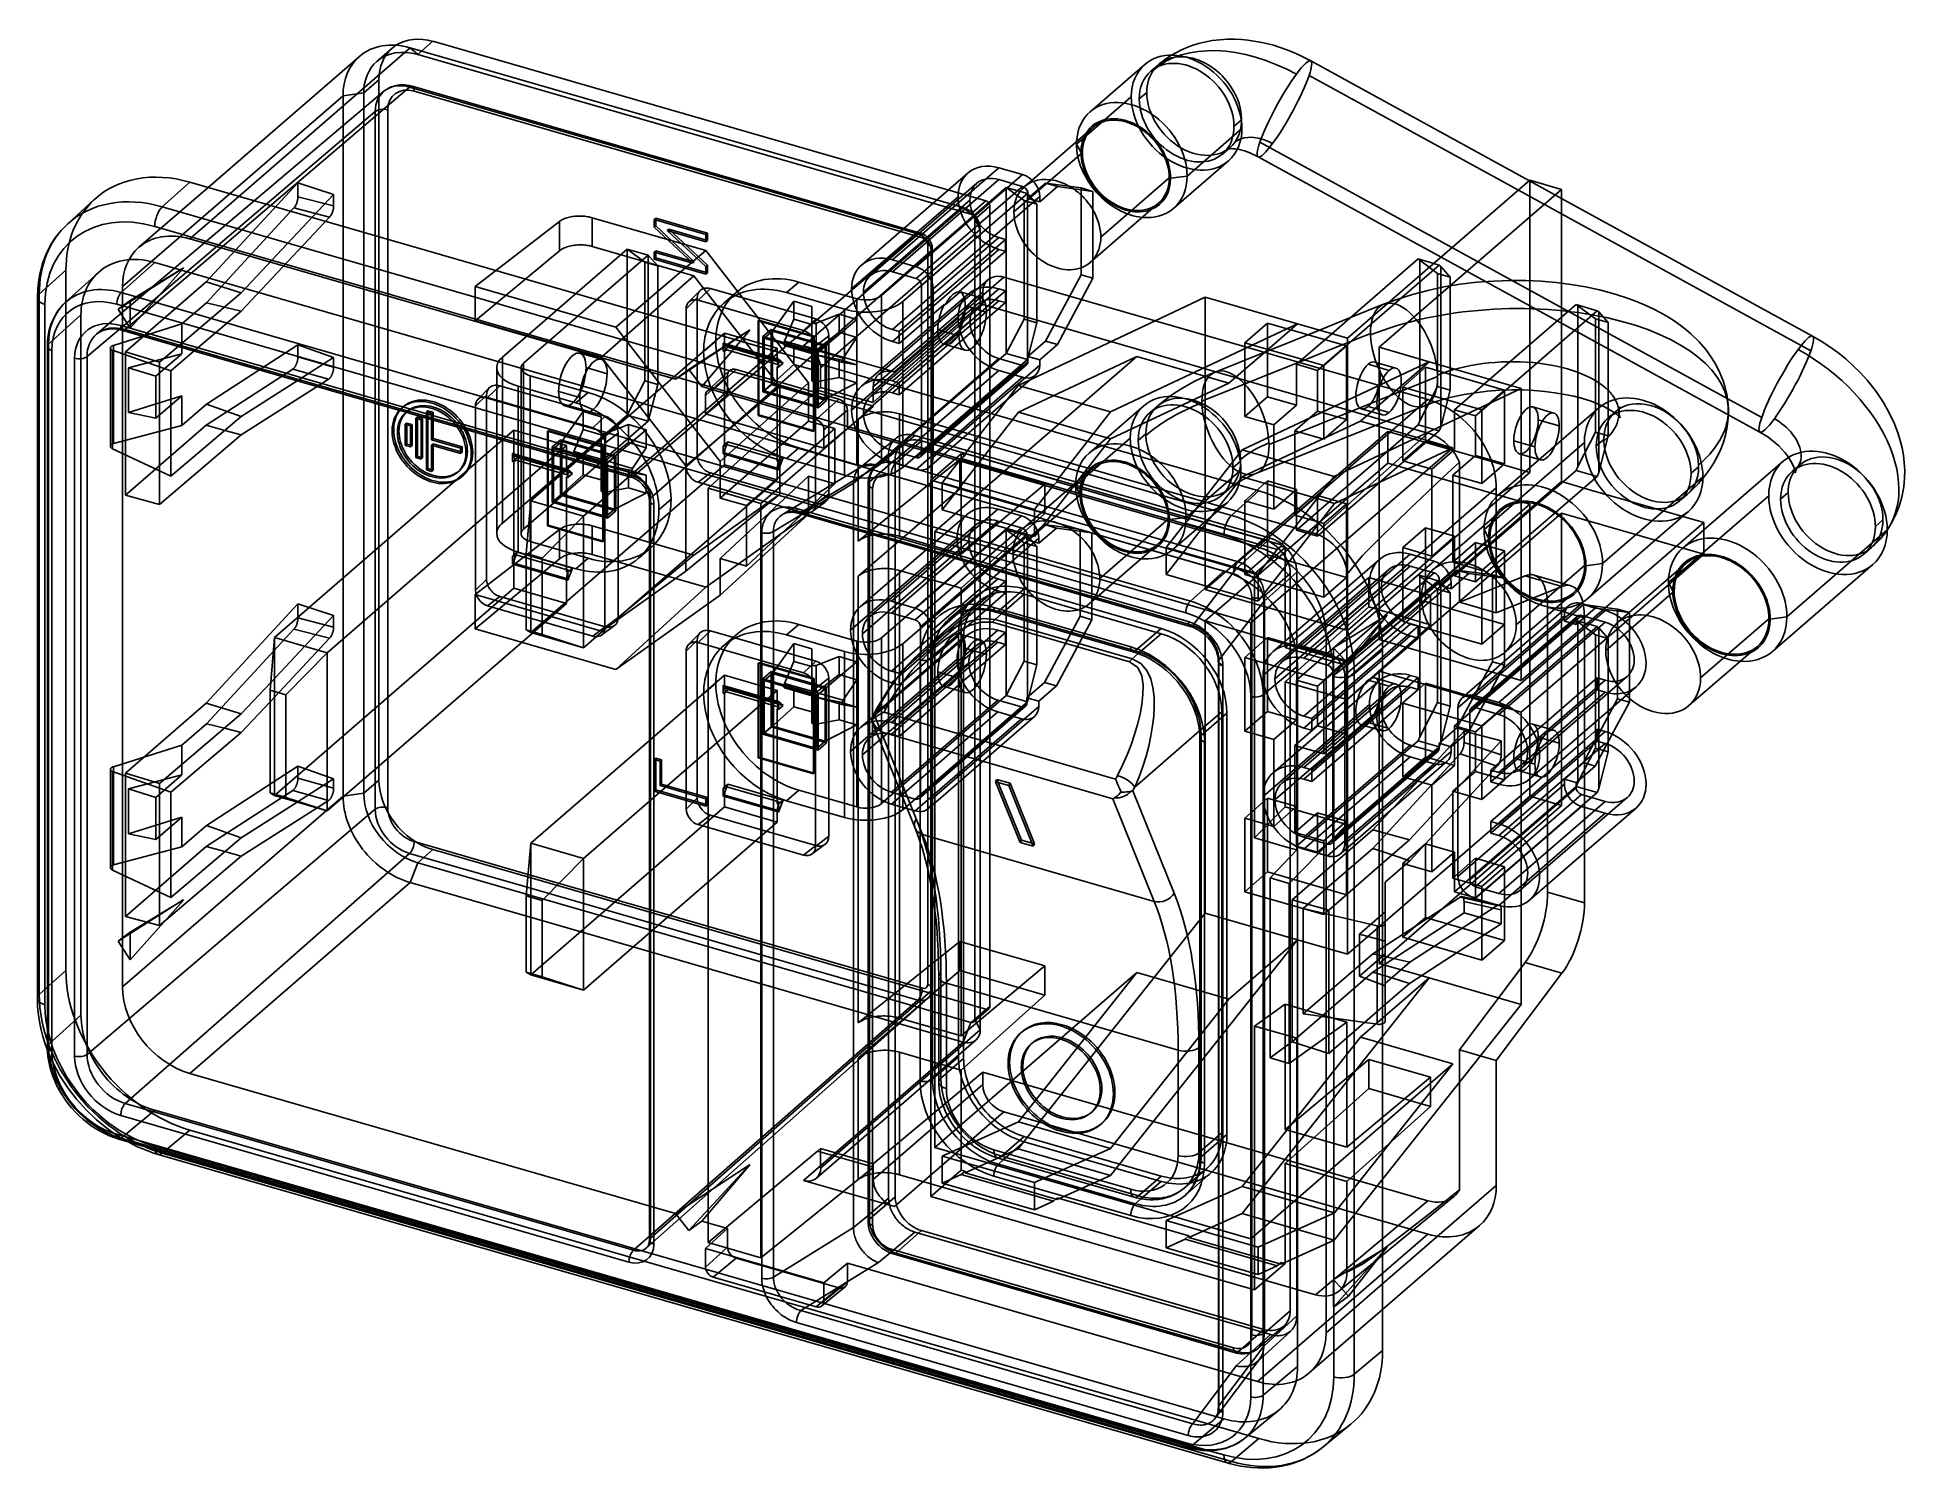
# Model space of a CAD drawing. Header units: millimetres. Extents: x -13.2 to 48.3, y -24.5 to 22.7.
import ezdxf

# ---------------------------------------------------------------- set-up
doc = ezdxf.new("R2010")
doc.units = ezdxf.units.MM
doc.layers.add('MAIN-1', color=7, linetype='Continuous')
doc.layers.add('MAIN-2', color=7, linetype='Continuous')

msp = doc.modelspace()

# ---------------------------------------------------------------- linework, layer by layer
at = {"layer": 'MAIN-1'}
for p, q in [((-0.891, 22.355), (-6.528, 17.473)), ((17.296, 17.105), (-0.891, 22.355)), ((-0.516, 22.247), (-0.141, 22.572)), ((-0.141, 22.572), (18.046, 17.322)), ((24.148, 22.119), (24.458, 22.286)), ((24.458, 22.286), (24.71, 22.394)), ((24.71, 22.394), (24.892, 22.458)), ((24.892, 22.458), (25.081, 22.513)), ((25.081, 22.513), (25.275, 22.558)), ((25.275, 22.558), (25.487, 22.596)), ((25.487, 22.596), (25.732, 22.625)), ((25.732, 22.625), (25.978, 22.64)), ((25.978, 22.64), (26.237, 22.64)), ((26.237, 22.64), (26.45, 22.629)), ((26.45, 22.629), (26.652, 22.61)), ((26.652, 22.61), (26.855, 22.582)), ((26.855, 22.582), (27.059, 22.546)), ((27.059, 22.546), (27.275, 22.498)), ((27.275, 22.498), (27.496, 22.44)), ((27.496, 22.44), (27.715, 22.372)), ((27.715, 22.372), (27.936, 22.293)), ((27.936, 22.293), (28.137, 22.213)), ((28.137, 22.213), (28.336, 22.126)), ((28.336, 22.126), (28.533, 22.031)), ((-2.56, 22.074), (-7.537, 17.764)), ((23.268, 21.813), (21.468, 20.255)), ((28.533, 22.031), (28.727, 21.928)), ((35.915, 17.986), (28.727, 21.928)), ((28.67, 21.45), (35.554, 17.673)), ((21.563, 19.741), (19.559, 18.006)), ((24.661, 18.142), (26.461, 19.701)), ((26.452, 19.992), (26.44, 19.983)), ((24.218, 17.08), (26.018, 18.638)), ((26.313, 19.023), (26.381, 19.01)), ((26.381, 19.01), (26.461, 18.991)), ((26.461, 18.991), (26.547, 18.966)), ((26.547, 18.966), (26.637, 18.935)), ((26.637, 18.935), (26.726, 18.901)), ((26.726, 18.901), (26.814, 18.863)), ((26.814, 18.863), (26.905, 18.82)), ((26.905, 18.82), (26.996, 18.772)), ((26.996, 18.772), (33.012, 15.472)), ((-9.045, 17.128), (-8.141, 17.938)), ((27.02, 7.788), (-8.141, 17.938)), ((17.455, 18.243), (16.804, 17.68)), ((17.418, 17.503), (18.47, 18.414)), ((18.151, 17.238), (19.249, 18.189)), ((19.249, 18.189), (18.47, 18.414)), ((19.766, 17.7), (20.003, 17.906)), ((20.003, 17.906), (21.172, 17.749)), ((20.393, 17.793), (20.003, 17.906)), ((24.072, 18.081), (21.822, 16.133)), ((24.115, 18.069), (24.661, 18.142)), ((35.935, 18.003), (29.935, 12.807)), ((35.935, 18.003), (36.974, 17.703)), ((-11.27, 17.375), (-12.153, 16.568)), ((17.596, 16.932), (18.046, 17.322)), ((18.176, 16.047), (19.812, 17.464)), ((19.812, 17.29), (20.393, 17.793)), ((19.812, 17.29), (19.812, 17.464)), ((21.562, 17.637), (20.393, 17.793)), ((21.172, 17.749), (21.562, 17.637)), ((21.562, 17.029), (21.562, 17.637)), ((21.562, 15.375), (23.723, 17.247)), ((36.974, 17.703), (30.974, 12.507)), ((36.974, 17.703), (36.974, 13.495)), ((45.23, 12.875), (36.974, 17.404)), ((-9.045, 17.128), (26.116, 6.978)), ((17.296, 17.105), (12.046, 12.559)), ((17.733, 16.771), (18.176, 17.154)), ((18.176, 17.154), (18.176, 14.773)), ((21.562, 15.386), (21.562, 17.029)), ((36.974, 16.894), (45.173, 12.396)), ((-12.703, 15.884), (-12.561, 16.105)), ((-12.561, 16.105), (-12.427, 16.28)), ((-12.427, 16.28), (-12.295, 16.429)), ((-12.295, 16.429), (-12.153, 16.568)), ((25.87, 6.332), (-9.291, 16.482)), ((17.859, 16.38), (13.096, 12.255)), ((17.859, 14.508), (17.859, 16.38)), ((-12.991, 15.226), (-12.887, 15.514)), ((-12.887, 15.514), (-12.828, 15.646)), ((-12.828, 15.646), (-12.703, 15.884)), ((21.562, 14.779), (21.562, 15.386)), ((32.26, 15.412), (29.423, 12.955)), ((32.773, 15.264), (32.26, 15.412)), ((-13.105, 14.732), (-13.071, 14.918)), ((-13.071, 14.918), (-12.991, 15.226)), ((-11.155, 14.961), (-12.232, 13.978)), ((-10.393, 14.309), (-9.291, 15.297)), ((25.87, 5.147), (-9.291, 15.297)), ((18.634, 14.814), (15.034, 11.696)), ((18.634, 14.814), (32.577, 10.789)), ((21.186, 14.077), (21.562, 14.779)), ((-13.151, 14.131), (-13.139, 14.438)), ((-13.139, 14.438), (-13.105, 14.732)), ((-10.393, 14.309), (24.767, 4.159)), ((18.11, 14.726), (14.717, 11.787)), ((23.607, 13.378), (25.259, 14.157)), ((25.259, 14.157), (28.29, 13.282)), ((-13.151, 14.131), (-13.151, -8.905)), ((-12.901, 13.914), (-12.901, -9.122)), ((-12.624, 13.447), (-12.578, 13.537)), ((-12.578, 13.537), (-12.528, 13.622)), ((-12.528, 13.622), (-12.474, 13.703)), ((-12.474, 13.703), (-12.418, 13.777)), ((-12.418, 13.777), (-12.359, 13.848)), ((-12.359, 13.848), (-12.297, 13.914)), ((-12.297, 13.914), (-12.232, 13.977)), ((24.62, 3.771), (-10.541, 13.921)), ((37.456, 13.912), (34.619, 11.455)), ((38.149, 13.712), (35.312, 11.255)), ((38.149, 13.712), (37.456, 13.912)), ((38.199, 13.669), (38.149, 13.712)), ((38.199, 8.386), (38.199, 13.669)), ((38.199, 13.669), (38.512, 13.319)), ((-12.795, 12.89), (-12.77, 13.023)), ((-12.77, 13.023), (-12.738, 13.149)), ((-12.738, 13.149), (-12.704, 13.254)), ((-12.704, 13.254), (-12.666, 13.354)), ((-12.666, 13.354), (-12.624, 13.447)), ((-10.465, 13.094), (-11.517, 12.2)), ((-11.158, 12.975), (-11.203, 12.94)), ((-11.12, 13), (-11.158, 12.975)), ((-11.079, 13.023), (-11.12, 13)), ((-11.039, 13.043), (-11.079, 13.023)), ((-10.996, 13.061), (-11.039, 13.043)), ((-10.959, 13.074), (-10.996, 13.061)), ((-10.921, 13.085), (-10.959, 13.074)), ((-10.864, 13.098), (-10.921, 13.085)), ((-10.803, 13.108), (-10.864, 13.098)), ((-10.756, 13.113), (-10.803, 13.108)), ((-10.706, 13.115), (-10.756, 13.113)), ((-10.646, 13.115), (-10.706, 13.115)), ((-10.583, 13.111), (-10.646, 13.115)), ((-10.484, 13.098), (-10.583, 13.111)), ((-10.38, 13.075), (-10.484, 13.098)), ((-10.411, 13.224), (6.304, 8.399)), ((-10.344, 13.065), (-10.38, 13.075)), ((-10.344, 13.065), (6.37, 8.24)), ((10.271, 13.075), (9.79, 12.762)), ((10.275, 13.07), (9.97, 12.71)), ((26.638, 12.503), (28.29, 13.282)), ((28.29, 13.282), (27.202, 12.34)), ((29.935, 12.807), (28.29, 13.282)), ((30.038, 13.488), (29.011, 13.074)), ((38.512, 13.319), (38.512, 9.595)), ((-12.822, 12.535), (-12.815, 12.716)), ((-12.822, 12.535), (-12.822, -10.501)), ((-12.815, 12.716), (-12.795, 12.89)), ((-12.672, 12.405), (-12.672, -10.631)), ((-8.522, 12.539), (-9.134, 12.019)), ((-8.759, 11.731), (-7.989, 12.386)), ((12.046, 12.559), (15.034, 11.696)), ((30.974, 12.507), (32.62, 12.032)), ((38.512, 12.455), (43.498, 9.719)), ((45.23, 12.875), (45.516, 12.709)), ((45.516, 12.709), (45.794, 12.527)), ((45.794, 12.527), (46.062, 12.332)), ((46.062, 12.332), (46.32, 12.123)), ((-11.926, -10.803), (-11.926, 12.146)), ((-11.517, 12.2), (-11.517, -10.75)), ((-9.134, 12.019), (-9.134, 7.342)), ((-9.134, 11.864), (-8.759, 11.731)), ((-8.759, 11.731), (-8.759, 8.267)), ((32.62, 12.032), (30.968, 11.253)), ((32.62, 12.032), (35.651, 11.157)), ((46.32, 12.123), (46.567, 11.902)), ((46.567, 11.902), (46.8, 11.67)), ((-4.603, 11.408), (-6.448, 10.233)), ((-6.448, 9.627), (-3.948, 11.219)), ((35.651, 11.157), (33.645, 10.211)), ((35.651, 11.157), (35.651, 4.941)), ((46.8, 11.67), (47.023, 11.424)), ((47.023, 11.424), (47.203, 11.203)), ((47.203, 11.203), (47.318, 11.049)), ((-2.037, 5.834), (-2.037, 10.668)), ((-1.629, 10.55), (-1.629, 6.187)), ((32.577, 10.789), (28.385, 7.159)), ((47.318, 11.049), (47.559, 10.69)), ((47.559, 10.69), (47.752, 10.349)), ((-6.448, 10.233), (-8.759, 8.267)), ((36.345, 10.082), (36.899, 9.922)), ((42.365, 9.616), (42.413, 9.841)), ((42.413, 9.841), (42.445, 10.066)), ((42.445, 10.066), (42.459, 10.289)), ((47.752, 10.349), (47.919, 9.993)), ((47.919, 9.993), (48.035, 9.69)), ((-9.134, 7.342), (-6.448, 9.627)), ((-6.448, 9.627), (-6.986, 9.775)), ((2.149, 9.459), (-5.355, 2.96)), ((1.257, 9.716), (1.257, 8.687)), ((38.512, 9.595), (38.199, 8.386)), ((42.213, 9.158), (42.299, 9.388)), ((42.299, 9.388), (42.365, 9.616)), ((43.498, 9.719), (43.629, 9.643)), ((43.629, 9.643), (43.758, 9.558)), ((43.758, 9.558), (43.883, 9.466)), ((43.883, 9.466), (44.003, 9.368)), ((44.003, 9.368), (44.115, 9.266)), ((44.115, 9.266), (44.218, 9.161)), ((48.035, 9.69), (48.11, 9.447)), ((48.11, 9.447), (48.17, 9.204)), ((3.881, 8.959), (-3.623, 2.46)), ((4.577, 8.758), (3.073, 7.456)), ((4.252, 8.501), (4.252, 8.852)), ((44.263, 8.763), (41.651, 6.501)), ((41.819, 8.451), (41.975, 8.688)), ((41.975, 8.688), (42.107, 8.928)), ((42.107, 8.928), (42.213, 9.158)), ((44.218, 9.161), (44.315, 9.051)), ((44.315, 9.051), (44.373, 8.977)), ((44.373, 8.977), (44.437, 8.89)), ((48.17, 9.204), (48.215, 8.964)), ((48.215, 8.964), (48.245, 8.717)), ((48.245, 8.717), (48.259, 8.457)), ((-8.759, 8.267), (-9.134, 8.443)), ((4.252, 8.501), (4.273, 8.495)), ((4.252, 8.476), (4.252, 8.501)), ((6.309, 8.258), (4.805, 6.956)), ((6.397, 8.232), (6.37, 8.24)), ((6.425, 8.222), (6.397, 8.232)), ((6.454, 8.21), (6.425, 8.222)), ((6.482, 8.197), (6.454, 8.21)), ((6.511, 8.182), (6.482, 8.197)), ((6.539, 8.166), (6.511, 8.182)), ((6.567, 8.149), (6.539, 8.166)), ((6.596, 8.13), (6.567, 8.149)), ((6.648, 8.09), (6.596, 8.13)), ((6.698, 8.046), (6.648, 8.09)), ((6.725, 8.02), (6.698, 8.046)), ((6.75, 7.993), (6.725, 8.02)), ((6.775, 7.965), (6.75, 7.993)), ((38.149, 8.256), (35.651, 6.093)), ((38.149, 8.256), (38.199, 8.386)), ((40.322, 7.124), (41.622, 8.25)), ((41.621, 8.194), (41.819, 8.451)), ((48.256, 8.204), (48.229, 7.916)), ((48.259, 8.457), (48.256, 8.204)), ((3.073, 7.456), (2.929, 5.722)), ((4.805, 6.956), (3.073, 7.456)), ((6.798, 7.936), (6.775, 7.965)), ((6.824, 7.901), (6.798, 7.936)), ((6.851, 7.86), (6.824, 7.901)), ((6.875, 7.819), (6.851, 7.86)), ((6.906, 7.758), (6.875, 7.819)), ((6.932, 7.698), (6.906, 7.758)), ((6.942, 7.667), (6.932, 7.698)), ((6.951, 7.637), (6.942, 7.667)), ((6.959, 7.608), (6.951, 7.637)), ((6.965, 7.579), (6.959, 7.608)), ((6.972, 7.532), (6.965, 7.579)), ((6.975, 7.5), (6.972, 7.532)), ((6.976, 7.469), (6.975, 7.5)), ((6.976, 7.469), (6.976, -16.866)), ((26.116, 6.978), (27.02, 7.788)), ((34.828, 7.887), (30.725, 4.334)), ((34.828, 7.887), (34.828, 3.773)), ((37.712, 7.877), (41.651, 6.74)), ((48.168, 7.583), (48.082, 7.285)), ((48.229, 7.916), (48.168, 7.583)), ((3.449, 5.572), (4.805, 6.956)), ((4.805, 2.625), (4.805, 6.956)), ((7.126, 7.339), (7.126, -16.996)), ((10.72, 6.716), (10.737, 6.765)), ((10.737, 6.765), (10.758, 6.813)), ((10.758, 6.813), (10.782, 6.859)), ((10.782, 6.859), (10.809, 6.904)), ((10.809, 6.904), (10.838, 6.946)), ((10.838, 6.946), (10.871, 6.987)), ((10.871, 6.987), (10.906, 7.025)), ((10.906, 7.025), (10.944, 7.061)), ((10.944, 7.061), (10.985, 7.094)), ((10.985, 7.094), (11.028, 7.124)), ((11.028, 7.124), (11.073, 7.151)), ((11.996, 7.014), (11.055, 6.445)), ((11.073, 7.151), (11.121, 7.175)), ((11.138, 6.786), (11.115, 6.741)), ((11.121, 7.175), (11.17, 7.196)), ((11.165, 6.83), (11.138, 6.786)), ((11.196, 6.872), (11.165, 6.83)), ((11.17, 7.196), (11.22, 7.213)), ((11.23, 6.911), (11.196, 6.872)), ((11.22, 7.213), (11.272, 7.227)), ((11.268, 6.947), (11.23, 6.911)), ((11.308, 6.98), (11.268, 6.947)), ((11.272, 7.227), (11.325, 7.239)), ((11.352, 7.009), (11.308, 6.98)), ((11.325, 7.239), (11.379, 7.246)), ((11.352, 7.009), (11.393, 7.031)), ((11.379, 7.246), (11.434, 7.251)), ((11.393, 7.031), (11.438, 7.049)), ((11.434, 7.251), (11.488, 7.253)), ((11.438, 7.049), (11.492, 7.066)), ((11.488, 7.253), (11.543, 7.252)), ((11.492, 7.066), (11.551, 7.077)), ((11.543, 7.252), (11.598, 7.248)), ((11.551, 7.077), (11.562, 7.078)), ((11.562, 7.078), (11.597, 7.081)), ((11.597, 7.081), (11.634, 7.083)), ((11.598, 7.248), (11.653, 7.241)), ((11.634, 7.083), (11.672, 7.082)), ((11.653, 7.241), (11.707, 7.231)), ((11.672, 7.082), (11.712, 7.08)), ((11.707, 7.231), (11.76, 7.22)), ((11.712, 7.08), (11.752, 7.075)), ((11.752, 7.075), (11.794, 7.068)), ((11.76, 7.22), (11.812, 7.206)), ((11.794, 7.068), (11.836, 7.059)), ((11.812, 7.206), (24.697, 3.486)), ((11.836, 7.059), (11.879, 7.047)), ((11.879, 7.047), (24.764, 3.328)), ((40.951, 6.942), (41.147, 7.111)), ((47.972, 7.003), (47.839, 6.742)), ((48.082, 7.285), (47.972, 7.003)), ((10.673, 6.41), (10.674, 6.461)), ((10.673, -18.114), (10.673, 6.41)), ((10.674, 6.461), (10.678, 6.513)), ((10.678, 6.513), (10.684, 6.564)), ((10.684, 6.564), (10.693, 6.616)), ((10.693, 6.616), (10.705, 6.666)), ((10.705, 6.666), (10.72, 6.716)), ((11.056, 6.495), (11.055, 6.445)), ((11.055, 6.445), (11.055, -18.079)), ((11.061, 6.545), (11.056, 6.495)), ((11.069, 6.595), (11.061, 6.545)), ((11.081, 6.644), (11.069, 6.595)), ((11.096, 6.693), (11.081, 6.644)), ((11.115, 6.741), (11.096, 6.693)), ((13.689, 6.525), (13.689, -16.448)), ((14.169, 6.386), (14.169, -16.244)), ((14.319, 6.343), (14.319, 0.355)), ((41.651, 6.74), (37.728, 3.343)), ((41.651, 6.74), (41.651, 5.701)), ((44.384, 3.642), (47.684, 6.5)), ((47.839, 6.742), (47.684, 6.496)), ((3.449, 5.572), (2.929, 5.722)), ((2.929, 3.21), (2.929, 5.722)), ((3.449, 3.06), (3.449, 5.572)), ((41.651, 5.701), (37.728, 2.304)), ((24.767, 4.159), (25.87, 5.147)), ((34.828, 4.611), (35.775, 4.991)), ((35.775, 4.991), (36.987, 4.641)), ((37.283, 4.666), (36.071, 5.016)), ((43.909, 2.503), (47.209, 5.361)), ((4.805, 2.625), (6.976, 4.505)), ((36.987, 4.641), (34.828, 3.773)), ((17.477, 3.857), (16.054, 2.624)), ((17.046, 3.708), (16.978, 3.668)), ((17.111, 3.741), (17.046, 3.708)), ((17.179, 3.77), (17.111, 3.741)), ((17.25, 3.797), (17.179, 3.77)), ((17.324, 3.821), (17.25, 3.797)), ((17.415, 3.844), (17.324, 3.821)), ((17.511, 3.862), (17.415, 3.844)), ((17.612, 3.875), (17.511, 3.862)), ((17.718, 3.882), (17.612, 3.875)), ((17.819, 3.882), (17.718, 3.882)), ((17.929, 3.877), (17.819, 3.882)), ((18.044, 3.865), (17.929, 3.877)), ((18.161, 3.846), (18.044, 3.865)), ((18.282, 3.819), (18.161, 3.846)), ((18.37, 3.796), (18.282, 3.819)), ((18.303, 3.954), (22.806, 2.654)), ((18.345, 3.557), (18.558, 3.741)), ((18.37, 3.796), (22.873, 2.496)), ((31.228, 3.692), (30.975, 3.538)), ((-3.623, -2.736), (3.127, 3.11)), ((2.929, 3.21), (3.073, 3.125)), ((3.449, 3.06), (2.929, 3.21)), ((4.805, 2.625), (3.073, 3.125)), ((5.402, 3.042), (5.828, 3.356)), ((16.436, 2.928), (16.781, 3.158)), ((17.103, 3.156), (16.767, 2.939)), ((16.781, 3.158), (17.149, 3.357)), ((16.912, 3.624), (16.816, 3.549)), ((16.978, 3.668), (16.912, 3.624)), ((17.466, 3.342), (17.103, 3.156)), ((17.149, 3.357), (17.54, 3.511)), ((17.862, 3.468), (17.466, 3.342)), ((17.54, 3.511), (17.948, 3.592)), ((18.263, 3.462), (17.862, 3.468)), ((17.948, 3.592), (18.345, 3.557)), ((22.766, 2.162), (18.263, 3.462)), ((18.345, 3.557), (22.848, 2.257)), ((24.697, 3.486), (24.756, 3.468)), ((24.756, 3.468), (24.817, 3.446)), ((24.764, 3.328), (24.843, 3.302)), ((24.817, 3.446), (24.878, 3.42)), ((24.843, 3.302), (24.923, 3.268)), ((24.878, 3.42), (24.94, 3.391)), ((24.923, 3.268), (24.935, 3.262)), ((24.935, 3.262), (25.021, 3.217)), ((24.94, 3.391), (25.001, 3.358)), ((25.001, 3.358), (25.063, 3.321)), ((25.021, 3.217), (25.105, 3.163)), ((25.063, 3.321), (25.125, 3.281)), ((25.105, 3.163), (25.186, 3.103)), ((25.125, 3.281), (25.185, 3.237)), ((25.185, 3.237), (25.245, 3.19)), ((25.186, 3.103), (25.265, 3.035)), ((25.245, 3.19), (25.303, 3.139)), ((25.303, 3.139), (25.359, 3.086)), ((25.359, 3.086), (25.413, 3.03)), ((31.233, 3.685), (31.005, 3.397)), ((37.728, -5.763), (37.728, 3.61)), ((39.206, 3.359), (39.206, 3.584)), ((43.795, 3.581), (41.545, 1.633)), ((43.838, 3.569), (44.384, 3.642)), ((-5.355, 2.96), (-5.499, 1.227)), ((-3.623, 2.46), (-5.355, 2.96)), ((-4.979, 1.077), (-3.623, 2.46)), ((-3.623, -2.736), (-3.623, 2.46)), ((4.805, 2.625), (3.449, 3.06)), ((15.932, 2.516), (15.664, 2.26)), ((16.053, 2.623), (15.932, 2.516)), ((16.113, 2.674), (16.436, 2.928)), ((16.453, 2.7), (16.157, 2.443)), ((16.767, 2.939), (16.453, 2.7)), ((22.873, 2.496), (23.012, 2.451)), ((25.265, 3.035), (25.338, 2.961)), ((25.338, 2.961), (25.406, 2.882)), ((25.406, 2.882), (25.468, 2.799)), ((25.413, 3.03), (25.465, 2.971)), ((25.465, 2.971), (25.514, 2.91)), ((25.468, 2.799), (25.523, 2.713)), ((25.514, 2.91), (25.56, 2.847)), ((25.523, 2.713), (25.571, 2.624)), ((25.56, 2.847), (25.603, 2.782)), ((25.571, 2.624), (25.611, 2.535)), ((25.603, 2.782), (25.643, 2.716)), ((25.611, 2.535), (25.642, 2.445)), ((25.643, 2.716), (25.679, 2.65)), ((25.679, 2.65), (25.711, 2.582)), ((25.711, 2.582), (25.74, 2.515)), ((25.74, 2.515), (25.764, 2.448)), ((30.159, 1.768), (31.09, 2.543)), ((31.09, -20.493), (31.09, 2.543)), ((41.164, 0.722), (43.414, 2.67)), ((15.317, 1.884), (14.86, 1.294)), ((15.358, 1.931), (15.317, 1.884)), ((15.664, 2.26), (15.358, 1.931)), ((15.616, 1.884), (15.372, 1.586)), ((15.877, 2.17), (15.616, 1.884)), ((16.157, 2.443), (15.877, 2.17)), ((23.04, 1.974), (22.766, 2.162)), ((22.848, 2.257), (23.054, 2.436)), ((22.848, 2.257), (23.139, 2.106)), ((23.012, 2.451), (23.153, 2.397)), ((23.167, 1.699), (23.04, 1.974)), ((23.139, 2.106), (23.338, 1.876)), ((23.153, 2.397), (23.296, 2.332)), ((23.296, 2.332), (23.438, 2.258)), ((23.338, 1.876), (23.463, 1.605)), ((23.438, 2.258), (23.577, 2.176)), ((23.577, 2.176), (23.713, 2.085)), ((23.713, 2.085), (23.847, 1.985)), ((23.847, 1.985), (23.978, 1.877)), ((23.978, 1.877), (24.1, 1.766)), ((25.642, 2.445), (25.665, 2.357)), ((25.665, 2.357), (25.679, 2.275)), ((25.679, 2.275), (25.684, 2.231)), ((25.684, 2.231), (25.686, 2.189)), ((25.686, 2.189), (25.687, 2.184)), ((25.687, 2.184), (25.687, 2.18)), ((25.687, 2.18), (25.687, 2.175)), ((25.687, 2.175), (25.687, 2.171)), ((25.687, 2.171), (25.687, 2.167)), ((25.687, 2.167), (25.687, 2.162)), ((25.687, 2.162), (25.687, -22.362)), ((25.764, 2.448), (25.785, 2.382)), ((25.785, 2.382), (25.802, 2.316)), ((25.802, 2.316), (25.816, 2.252)), ((25.816, 2.252), (25.826, 2.189)), ((25.826, 2.189), (25.833, 2.128)), ((25.833, 2.128), (25.836, 2.068)), ((25.836, 2.068), (25.836, 2.063)), ((25.836, 2.063), (25.837, 2.058)), ((25.837, 2.058), (25.837, 2.053)), ((25.837, 2.053), (25.837, 2.048)), ((25.837, 2.048), (25.837, 2.043)), ((25.837, 2.043), (25.837, 2.037)), ((25.837, 2.037), (25.837, 2.032)), ((25.837, 2.032), (25.837, -22.492)), ((27.159, 1.077), (28.295, 2.022)), ((28.295, -21.014), (28.295, 2.022)), ((-6.448, 0.447), (-5.478, 1.479)), ((14.86, 1.294), (14.438, 0.597)), ((15.146, 1.278), (14.939, 0.957)), ((15.372, 1.586), (15.146, 1.278)), ((23.211, 1.397), (23.167, 1.699)), ((23.207, 1.084), (23.211, 1.397)), ((23.463, 1.605), (23.536, 1.314)), ((23.536, 1.314), (23.572, 1.009)), ((24.1, 1.766), (24.217, 1.648)), ((24.217, 1.648), (24.329, 1.524)), ((24.329, 1.524), (24.434, 1.395)), ((24.434, 1.395), (24.522, 1.277)), ((24.522, 1.277), (24.604, 1.155)), ((29.48, -21.356), (29.48, 1.68)), ((30.159, 1.768), (30.159, -21.268)), ((37.728, -0.131), (39.424, 1.337)), ((-5.499, 0.85), (-6.448, -0.159)), ((-4.979, 1.077), (-5.499, 1.227)), ((-5.499, -2.151), (-5.499, 1.227)), ((-4.979, -2.301), (-4.979, 1.077)), ((14.939, 0.957), (14.752, 0.623)), ((23.111, 0.436), (23.171, 0.763)), ((23.171, 0.763), (23.207, 1.084)), ((23.579, 0.697), (23.562, 0.378)), ((23.572, 1.009), (23.579, 0.697)), ((24.604, 1.155), (24.701, 0.995)), ((24.701, 0.995), (24.787, 0.832)), ((24.787, 0.832), (24.857, 0.683)), ((24.857, 0.683), (24.916, 0.534)), ((26.752, -22.012), (26.752, 1.024)), ((27.159, 1.077), (27.159, -21.959)), ((38.641, -0.22), (39.206, 0.835)), ((39.206, 0.958), (39.206, 1.149)), ((39.206, 0.835), (39.206, 0.958)), ((-9.134, -1.838), (-6.448, 0.447)), ((14.282, 0.285), (14.283, 0.291)), ((14.282, 0.278), (14.282, 0.285)), ((14.283, 0.271), (14.282, 0.278)), ((14.283, 0.291), (14.285, 0.298)), ((14.284, 0.264), (14.283, 0.271)), ((14.285, 0.261), (14.284, 0.264)), ((14.284, 0.264), (14.289, 0.248)), ((14.285, 0.298), (14.288, 0.304)), ((14.287, 0.257), (14.285, 0.261)), ((14.288, 0.254), (14.287, 0.257)), ((14.296, 0.319), (14.288, 0.304)), ((14.29, 0.25), (14.288, 0.254)), ((14.289, 0.248), (14.294, 0.232)), ((14.292, 0.247), (14.29, 0.25)), ((14.294, 0.243), (14.292, 0.247)), ((14.349, 0.293), (14.294, 0.243)), ((14.32, 0.185), (14.294, 0.243)), ((14.294, 0.232), (14.303, 0.205)), ((14.303, 0.334), (14.296, 0.319)), ((14.33, 0.387), (14.303, 0.334)), ((14.303, 0.205), (14.315, 0.171)), ((14.315, 0.171), (14.326, 0.14)), ((14.319, 0.154), (14.319, -16.373)), ((14.35, 0.129), (14.32, 0.185)), ((14.326, 0.14), (14.338, 0.11)), ((14.371, 0.466), (14.33, 0.387)), ((14.338, 0.11), (15.719, -3.313)), ((14.41, 0.34), (14.349, 0.293)), ((14.384, 0.076), (14.35, 0.129)), ((14.404, 0.531), (14.371, 0.466)), ((14.423, 0.025), (14.384, 0.076)), ((14.438, 0.597), (14.404, 0.531)), ((14.475, 0.385), (14.41, 0.34)), ((14.465, -0.023), (14.423, 0.025)), ((14.543, 0.427), (14.475, 0.385)), ((14.615, 0.466), (14.543, 0.427)), ((14.689, 0.501), (14.615, 0.466)), ((14.689, 0.501), (22.31, -1.699)), ((22.933, -0.228), (23.031, 0.105)), ((23.031, 0.105), (23.111, 0.436)), ((23.526, 0.053), (23.471, -0.277)), ((23.562, 0.378), (23.526, 0.053)), ((24.916, 0.534), (24.967, 0.385)), ((24.967, 0.385), (25.007, 0.238)), ((25.007, 0.238), (25.046, 0.057)), ((25.046, 0.057), (25.07, -0.119)), ((38.199, -0.072), (38.199, 0.277)), ((38.512, 0.547), (38.512, -0.166)), ((-6.448, -0.159), (-8.759, -2.125)), ((-6.448, -0.159), (-7.002, -0.025)), ((6.976, -0.423), (3.073, -3.803)), ((14.509, -0.068), (14.465, -0.023)), ((14.522, -0.079), (14.509, -0.068)), ((14.534, -0.09), (14.522, -0.079)), ((14.547, -0.101), (14.534, -0.09)), ((14.56, -0.112), (14.547, -0.101)), ((14.573, -0.123), (14.56, -0.112)), ((14.586, -0.133), (14.573, -0.123)), ((14.599, -0.143), (14.586, -0.133)), ((14.599, -0.143), (15.96, -3.517)), ((22.22, -2.343), (14.599, -0.143)), ((22.688, -0.899), (22.818, -0.563)), ((22.818, -0.563), (22.933, -0.228)), ((22.936, -1.958), (25.069, -0.111)), ((23.398, -0.611), (23.309, -0.946)), ((23.471, -0.277), (23.398, -0.611)), ((25.07, -0.119), (25.078, -0.232)), ((25.078, -0.232), (25.081, -0.341)), ((25.081, -0.341), (25.081, -14.197)), ((25.231, -0.471), (25.231, -14.327)), ((34.991, -0.436), (31.978, -3.697)), ((34.991, -0.898), (34.991, -0.436)), ((37.728, -0.422), (38.149, -0.058)), ((37.728, -0.722), (38.409, -0.133)), ((38.409, -0.133), (38.149, -0.058)), ((-1.629, -1.009), (-1.629, -2.633)), ((22.539, -1.238), (22.688, -0.899)), ((23.309, -0.946), (23.202, -1.283)), ((34.859, -1.269), (34.369, -1.109)), ((34.663, -0.79), (34.991, -0.898)), ((34.901, -1.213), (34.891, -1.229)), ((34.912, -1.195), (34.901, -1.213)), ((34.922, -1.176), (34.912, -1.195)), ((34.931, -1.156), (34.922, -1.176)), ((34.94, -1.135), (34.931, -1.156)), ((34.949, -1.113), (34.94, -1.135)), ((34.957, -1.091), (34.949, -1.113)), ((34.964, -1.068), (34.957, -1.091)), ((34.97, -1.045), (34.964, -1.068)), ((34.976, -1.023), (34.97, -1.045)), ((34.981, -1), (34.976, -1.023)), ((34.984, -0.978), (34.981, -1)), ((34.987, -0.957), (34.984, -0.978)), ((34.989, -0.936), (34.987, -0.957)), ((34.99, -0.916), (34.989, -0.936)), ((34.991, -0.898), (34.99, -0.916)), ((-9.134, -6.514), (-9.134, -1.838)), ((-2.037, -2.687), (-2.037, -1.363)), ((18.36, -1.783), (18.405, -1.705)), ((18.36, -1.783), (19.165, -3.778)), ((18.793, -1.908), (18.36, -1.783)), ((18.838, -1.83), (18.405, -1.705)), ((18.793, -1.908), (18.838, -1.83)), ((19.642, -3.825), (18.838, -1.83)), ((22.336, -1.763), (22.31, -1.699)), ((22.364, -1.83), (22.336, -1.763)), ((22.393, -1.901), (22.364, -1.83)), ((22.373, -1.577), (22.539, -1.238)), ((23.079, -1.621), (22.936, -1.958)), ((23.202, -1.283), (23.079, -1.621)), ((31.981, -4.385), (34.859, -1.269)), ((34.87, -1.257), (34.859, -1.269)), ((34.88, -1.244), (34.87, -1.257)), ((34.891, -1.229), (34.88, -1.244)), ((-8.759, -2.125), (-9.134, -1.993)), ((-8.759, -2.125), (-8.759, -5.589)), ((-6.448, -3.624), (-4.608, -2.452)), ((-5.499, -2.151), (-5.355, -2.236)), ((-4.979, -2.301), (-5.499, -2.151)), ((-3.623, -2.736), (-5.355, -2.236)), ((-3.623, -2.736), (-4.979, -2.301)), ((6.976, -2.423), (4.805, -4.303)), ((19.598, -3.903), (18.793, -1.908)), ((22.228, -2.339), (22.22, -2.343)), ((23.581, -5.717), (22.22, -2.343)), ((22.236, -2.335), (22.228, -2.339)), ((22.244, -2.33), (22.236, -2.335)), ((22.252, -2.326), (22.244, -2.33)), ((22.261, -2.321), (22.252, -2.326)), ((22.269, -2.315), (22.261, -2.321)), ((22.277, -2.31), (22.269, -2.315)), ((22.31, -2.288), (22.277, -2.31)), ((22.344, -2.262), (22.31, -2.288)), ((22.378, -2.233), (22.344, -2.262)), ((22.414, -2.2), (22.378, -2.233)), ((22.424, -1.973), (22.393, -1.901)), ((22.451, -2.163), (22.414, -2.2)), ((22.456, -2.047), (22.424, -1.973)), ((22.489, -2.122), (22.451, -2.163)), ((22.489, -2.122), (22.456, -2.047)), ((22.551, -2.123), (22.489, -2.122)), ((22.611, -2.121), (22.551, -2.123)), ((22.666, -2.118), (22.611, -2.121)), ((22.717, -2.114), (22.666, -2.118)), ((22.764, -2.107), (22.717, -2.114)), ((22.807, -2.098), (22.764, -2.107)), ((22.82, -2.095), (22.807, -2.098)), ((22.832, -2.091), (22.82, -2.095)), ((22.843, -2.088), (22.832, -2.091)), ((22.854, -2.084), (22.843, -2.088)), ((22.865, -2.081), (22.854, -2.084)), ((22.875, -2.077), (22.865, -2.081)), ((22.875, -2.077), (24.236, -5.451)), ((-2.037, -2.687), (-11.517, -10.75)), ((-3.953, -2.641), (-6.448, -4.23)), ((37.728, -4.115), (39.424, -2.647)), ((-8.759, -5.589), (-6.448, -3.624)), ((15.84, -3.636), (15.719, -3.313)), ((15.957, -3.993), (15.84, -3.636)), ((15.96, -3.517), (23.581, -5.717)), ((-0.91, -4.14), (-10.262, -12.367)), ((-6.448, -4.23), (-9.134, -6.514)), ((-6.448, -4.23), (-6.986, -4.081)), ((2.953, -5.255), (-0.91, -4.14)), ((-0.761, -3.752), (2.988, -4.834)), ((3.073, -3.803), (2.929, -5.537)), ((4.805, -4.303), (3.073, -3.803)), ((15.878, -11.627), (15.878, -3.741)), ((16.142, -4.691), (15.957, -3.993)), ((19.165, -3.778), (19.598, -3.903)), ((19.598, -3.903), (19.642, -3.825)), ((31.978, -3.697), (31.09, -4.466)), ((31.407, -4.191), (31.981, -4.385)), ((3.449, -5.687), (4.805, -4.303)), ((4.805, -8.633), (4.805, -4.303)), ((16.292, -5.466), (16.142, -4.691)), ((31.178, -5.081), (31.981, -4.385)), ((-8.759, -5.589), (-9.134, -5.413)), ((16.288, -5.438), (16.288, -11.572)), ((16.405, -6.335), (16.292, -5.466)), ((31.178, -5.081), (31.178, -6.44)), ((2.929, -8.048), (2.929, -5.537)), ((3.449, -5.687), (2.929, -5.537)), ((3.449, -8.198), (3.449, -5.687)), ((34.859, -5.853), (31.981, -7.722)), ((34.991, -5.997), (34.729, -5.937)), ((34.859, -5.853), (34.87, -5.847)), ((34.87, -5.847), (34.88, -5.842)), ((34.88, -5.842), (34.89, -5.839)), ((34.89, -5.839), (34.901, -5.837)), ((34.901, -5.837), (34.911, -5.836)), ((34.911, -5.836), (34.921, -5.838)), ((34.921, -5.838), (34.931, -5.841)), ((34.931, -5.841), (34.941, -5.847)), ((34.941, -5.847), (34.95, -5.855)), ((34.95, -5.855), (34.959, -5.864)), ((34.959, -5.864), (34.966, -5.876)), ((34.966, -5.876), (34.973, -5.89)), ((34.973, -5.89), (34.978, -5.905)), ((34.978, -5.905), (34.983, -5.922)), ((34.983, -5.922), (34.986, -5.939)), ((34.986, -5.939), (34.989, -5.958)), ((34.989, -5.958), (34.99, -5.977)), ((34.99, -5.977), (34.991, -5.997)), ((34.991, -6.459), (34.991, -5.997)), ((4.805, -8.633), (6.976, -6.753)), ((16.427, -6.566), (16.405, -6.335)), ((16.477, -7.356), (16.427, -6.566)), ((31.1, -6.519), (31.09, -6.523)), ((31.11, -6.516), (31.1, -6.519)), ((31.119, -6.511), (31.11, -6.516)), ((31.127, -6.507), (31.119, -6.511)), ((31.135, -6.503), (31.127, -6.507)), ((31.142, -6.498), (31.135, -6.503)), ((31.149, -6.493), (31.142, -6.498)), ((31.155, -6.488), (31.149, -6.493)), ((31.16, -6.482), (31.155, -6.488)), ((31.164, -6.477), (31.16, -6.482)), ((31.168, -6.472), (31.164, -6.477)), ((31.171, -6.466), (31.168, -6.472)), ((31.174, -6.461), (31.171, -6.466)), ((31.176, -6.455), (31.174, -6.461)), ((31.177, -6.45), (31.176, -6.455)), ((31.178, -6.445), (31.177, -6.45)), ((31.178, -6.44), (31.178, -9.659)), ((31.178, -6.44), (31.178, -6.445)), ((31.978, -8.416), (34.991, -6.459)), ((34.26, -6.242), (34.991, -6.459)), ((16.494, -8.197), (16.477, -7.356)), ((31.981, -7.722), (31.178, -8.418)), ((3.449, -8.198), (2.929, -8.048)), ((2.929, -8.048), (3.073, -8.133)), ((4.805, -8.633), (3.073, -8.133)), ((4.805, -8.633), (3.449, -8.198)), ((16.494, -8.197), (16.494, -11.661)), ((16.744, -8.413), (16.744, -11.877)), ((16.744, -8.413), (24.365, -10.613)), ((31.178, -9.109), (31.978, -8.416)), ((31.389, -8.235), (31.978, -8.416)), ((34.828, -10.949), (36.987, -8.077)), ((-13.142, -9.177), (-13.151, -8.905)), ((-13.115, -9.457), (-13.142, -9.177)), ((-13.07, -9.739), (-13.115, -9.457)), ((-13.025, -9.947), (-13.07, -9.739)), ((20.505, -9.816), (20.555, -9.773)), ((31.1, -9.737), (31.09, -9.741)), ((31.11, -9.733), (31.1, -9.737)), ((31.119, -9.729), (31.11, -9.733)), ((31.127, -9.724), (31.119, -9.729)), ((31.135, -9.719), (31.127, -9.724)), ((31.142, -9.714), (31.135, -9.719)), ((31.149, -9.709), (31.142, -9.714)), ((31.155, -9.704), (31.149, -9.709)), ((31.16, -9.699), (31.155, -9.704)), ((31.164, -9.694), (31.16, -9.699)), ((31.168, -9.689), (31.164, -9.694)), ((31.171, -9.683), (31.168, -9.689)), ((31.174, -9.678), (31.171, -9.683)), ((31.176, -9.673), (31.174, -9.678)), ((31.177, -9.668), (31.176, -9.673)), ((31.178, -9.663), (31.177, -9.668)), ((31.178, -9.659), (31.178, -9.663)), ((-12.97, -10.157), (-13.025, -9.947)), ((-12.905, -10.368), (-12.97, -10.157)), ((-12.825, -10.592), (-12.905, -10.368)), ((19.245, -9.993), (19.195, -10.037)), ((-12.822, -10.501), (-12.817, -10.658)), ((-12.817, -10.658), (-12.802, -10.819)), ((-12.802, -10.819), (-12.777, -10.981)), ((-12.777, -10.981), (-12.741, -11.146)), ((24.365, -14.077), (24.365, -10.613)), ((25.048, -10.522), (25.048, -13.986)), ((34.828, -10.949), (34.828, -15.063)), ((-12.741, -11.146), (-12.697, -11.306)), ((-12.697, -11.306), (-12.643, -11.465)), ((-12.643, -11.465), (-12.579, -11.625)), ((-12.579, -11.625), (-12.506, -11.783)), ((16.288, -11.572), (16.494, -11.394)), ((16.497, -11.766), (16.494, -11.661)), ((-12.506, -11.783), (-12.425, -11.935)), ((-12.425, -11.935), (-12.337, -12.085)), ((-12.337, -12.085), (-12.24, -12.231)), ((-12.24, -12.231), (-12.135, -12.373)), ((16.505, -11.873), (16.497, -11.766)), ((16.517, -11.969), (16.505, -11.873)), ((16.533, -12.066), (16.517, -11.969)), ((16.554, -12.166), (16.533, -12.066)), ((16.579, -12.265), (16.554, -12.166)), ((16.609, -12.365), (16.579, -12.265)), ((-12.135, -12.373), (-12.024, -12.509)), ((-12.024, -12.509), (-11.906, -12.64)), ((-11.906, -12.64), (-11.782, -12.764)), ((-11.782, -12.764), (-11.653, -12.882)), ((-11.653, -12.882), (-11.517, -12.994)), ((6.304, -17.581), (-10.411, -12.756)), ((-10.262, -12.367), (6.452, -17.192)), ((16.644, -12.465), (16.609, -12.365)), ((16.724, -12.658), (16.644, -12.465)), ((16.821, -12.847), (16.724, -12.658)), ((16.912, -12.998), (16.821, -12.847)), ((20.505, -12.847), (20.555, -12.804)), ((-11.517, -12.994), (-11.377, -13.097)), ((-11.377, -13.097), (-11.234, -13.192)), ((-11.234, -13.192), (-11.088, -13.279)), ((-11.088, -13.279), (-10.935, -13.358)), ((-10.935, -13.358), (-10.782, -13.428)), ((-10.782, -13.428), (-10.627, -13.487)), ((-10.627, -13.487), (-10.474, -13.537)), ((-10.541, -13.378), (24.62, -23.528)), ((16.981, -13.101), (16.912, -12.998)), ((17.056, -13.201), (16.981, -13.101)), ((17.193, -13.365), (17.056, -13.201)), ((17.341, -13.518), (17.193, -13.365)), ((21.814, -13.06), (21.864, -13.017)), ((-10.474, -13.537), (24.687, -23.687)), ((-10.022, -13.706), (-10.184, -13.62)), ((-9.855, -13.786), (-10.022, -13.706)), ((-9.686, -13.86), (-9.855, -13.786)), ((-9.517, -13.927), (-9.686, -13.86)), ((-9.348, -13.986), (-9.517, -13.927)), ((-9.179, -14.038), (-9.348, -13.986)), ((-9.179, -14.038), (25.981, -24.188)), ((17.441, -13.609), (17.341, -13.518)), ((17.553, -13.702), (17.441, -13.609)), ((17.669, -13.788), (17.553, -13.702)), ((17.757, -13.847), (17.669, -13.788)), ((17.847, -13.903), (17.757, -13.847)), ((17.938, -13.954), (17.847, -13.903)), ((18.03, -14.001), (17.938, -13.954)), ((18.125, -14.045), (18.03, -14.001)), ((18.222, -14.085), (18.125, -14.045)), ((18.318, -14.12), (18.222, -14.085)), ((18.303, -13.886), (22.806, -15.186)), ((18.414, -14.15), (18.318, -14.12)), ((25.048, -13.986), (25.081, -13.957)), ((18.414, -14.15), (22.918, -15.45)), ((18.627, -14.212), (18.453, -14.362)), ((18.453, -14.362), (22.956, -15.662)), ((25.011, -14.717), (24.977, -14.819)), ((25.033, -14.632), (25.011, -14.717)), ((25.051, -14.543), (25.033, -14.632)), ((25.073, -14.376), (25.051, -14.543)), ((25.081, -14.197), (25.073, -14.376)), ((22.806, -16.052), (18.303, -14.752)), ((24.291, -15.337), (24.197, -15.384)), ((24.371, -15.29), (24.291, -15.337)), ((24.448, -15.239), (24.371, -15.29)), ((24.562, -15.149), (24.448, -15.239)), ((24.562, -15.149), (24.992, -14.777)), ((24.644, -15.34), (24.593, -15.387)), ((24.693, -15.291), (24.644, -15.34)), ((24.739, -15.238), (24.693, -15.291)), ((24.783, -15.182), (24.739, -15.238)), ((24.81, -15.145), (24.783, -15.182)), ((24.879, -15.035), (24.81, -15.145)), ((24.939, -14.914), (24.879, -15.035)), ((24.977, -14.819), (24.939, -14.914)), ((34.828, -15.063), (31.09, -18.3)), ((22.999, -15.472), (22.918, -15.45)), ((22.956, -15.662), (23.142, -15.502)), ((23.159, -15.505), (22.999, -15.472)), ((23.316, -15.525), (23.159, -15.505)), ((23.436, -15.533), (23.316, -15.525)), ((23.553, -15.532), (23.436, -15.533)), ((23.715, -15.519), (23.553, -15.532)), ((23.841, -15.499), (23.715, -15.519)), ((23.963, -15.469), (23.841, -15.499)), ((24.1, -15.424), (23.963, -15.469)), ((24.197, -15.384), (24.1, -15.424)), ((11.055, -18.079), (13.689, -16.449)), ((13.689, -16.448), (14.169, -16.045)), ((13.689, -16.449), (13.689, -16.448)), ((13.689, -16.449), (13.689, -16.449)), ((13.689, -16.449), (13.689, -16.449)), ((13.689, -16.449), (13.689, -16.449)), ((13.689, -16.449), (13.689, -16.449)), ((13.689, -16.449), (13.689, -16.449)), ((13.69, -16.489), (13.689, -16.449)), ((13.693, -16.531), (13.69, -16.489)), ((13.698, -16.573), (13.693, -16.531)), ((13.704, -16.617), (13.698, -16.573)), ((14.17, -16.29), (14.169, -16.244)), ((14.174, -16.337), (14.17, -16.29)), ((14.179, -16.379), (14.174, -16.337)), ((14.186, -16.421), (14.179, -16.379)), ((14.195, -16.464), (14.186, -16.421)), ((14.206, -16.507), (14.195, -16.464)), ((14.219, -16.55), (14.206, -16.507)), ((14.234, -16.593), (14.219, -16.55)), ((31.09, -19.139), (34.279, -16.378)), ((6.976, -16.732), (6.452, -17.192)), ((6.881, -17.118), (6.894, -17.105)), ((6.894, -17.105), (6.906, -17.091)), ((6.906, -17.091), (6.915, -17.079)), ((6.915, -17.079), (6.929, -17.058)), ((6.929, -17.058), (6.942, -17.035)), ((6.942, -17.035), (6.946, -17.026)), ((6.946, -17.026), (6.952, -17.011)), ((6.952, -17.011), (6.957, -16.995)), ((6.957, -16.995), (6.962, -16.978)), ((6.962, -16.978), (6.966, -16.96)), ((6.966, -16.96), (6.969, -16.944)), ((6.969, -16.944), (6.974, -16.907)), ((6.974, -16.907), (6.976, -16.866)), ((13.713, -16.661), (13.704, -16.617)), ((13.724, -16.706), (13.713, -16.661)), ((13.737, -16.752), (13.724, -16.706)), ((13.752, -16.799), (13.737, -16.752)), ((13.769, -16.846), (13.752, -16.799)), ((13.789, -16.893), (13.769, -16.846)), ((13.81, -16.939), (13.789, -16.893)), ((13.834, -16.986), (13.81, -16.939)), ((13.859, -17.032), (13.834, -16.986)), ((13.887, -17.078), (13.859, -17.032)), ((13.916, -17.122), (13.887, -17.078)), ((13.947, -17.166), (13.916, -17.122)), ((13.98, -17.208), (13.947, -17.166)), ((14.268, -16.676), (14.234, -16.593)), ((14.31, -16.756), (14.268, -16.676)), ((14.349, -16.821), (14.31, -16.756)), ((14.378, -16.865), (14.349, -16.821)), ((14.41, -16.907), (14.378, -16.865)), ((14.468, -16.977), (14.41, -16.907)), ((14.531, -17.042), (14.468, -16.977)), ((14.574, -17.081), (14.531, -17.042)), ((14.622, -17.12), (14.574, -17.081)), ((14.671, -17.157), (14.622, -17.12)), ((14.709, -17.183), (14.671, -17.157)), ((14.747, -17.206), (14.709, -17.183)), ((14.926, -17.155), (25.687, -20.261)), ((31.228, -17.093), (31.09, -17.177)), ((31.233, -17.099), (31.09, -17.28)), ((14.512, -17.601), (11.962, -19.179)), ((14.014, -17.249), (13.98, -17.208)), ((14.049, -17.288), (14.014, -17.249)), ((14.086, -17.326), (14.049, -17.288)), ((14.123, -17.361), (14.086, -17.326)), ((14.161, -17.395), (14.123, -17.361)), ((14.2, -17.427), (14.161, -17.395)), ((14.239, -17.456), (14.2, -17.427)), ((14.279, -17.483), (14.239, -17.456)), ((14.318, -17.509), (14.279, -17.483)), ((14.358, -17.531), (14.318, -17.509)), ((14.397, -17.552), (14.358, -17.531)), ((14.436, -17.571), (14.397, -17.552)), ((14.474, -17.587), (14.436, -17.571)), ((14.512, -17.601), (14.474, -17.587)), ((14.895, -17.279), (14.512, -17.601)), ((14.786, -17.228), (14.747, -17.206)), ((14.826, -17.249), (14.786, -17.228)), ((14.867, -17.268), (14.826, -17.249)), ((14.909, -17.285), (14.867, -17.268)), ((14.95, -17.3), (14.909, -17.285)), ((14.992, -17.313), (14.95, -17.3)), ((14.992, -17.313), (25.687, -20.4)), ((10.674, -18.174), (10.673, -18.114)), ((10.679, -18.236), (10.674, -18.174)), ((10.688, -18.3), (10.679, -18.236)), ((10.7, -18.366), (10.688, -18.3)), ((10.715, -18.432), (10.7, -18.366)), ((11.055, -18.079), (11.056, -18.119)), ((11.056, -18.119), (11.059, -18.161)), ((11.059, -18.161), (11.064, -18.203)), ((11.064, -18.203), (11.071, -18.246)), ((11.071, -18.246), (11.08, -18.29)), ((11.08, -18.29), (11.092, -18.335)), ((11.092, -18.335), (11.106, -18.38)), ((11.106, -18.38), (11.123, -18.426)), ((11.123, -18.426), (11.141, -18.472)), ((10.735, -18.5), (10.715, -18.432)), ((10.759, -18.569), (10.735, -18.5)), ((10.787, -18.638), (10.759, -18.569)), ((10.818, -18.707), (10.787, -18.638)), ((10.854, -18.775), (10.818, -18.707)), ((10.893, -18.843), (10.854, -18.775)), ((10.936, -18.909), (10.893, -18.843)), ((10.982, -18.974), (10.936, -18.909)), ((11.031, -19.037), (10.982, -18.974)), ((11.084, -19.098), (11.031, -19.037)), ((11.141, -18.472), (11.163, -18.518)), ((11.163, -18.518), (11.186, -18.563)), ((11.186, -18.563), (11.212, -18.608)), ((11.212, -18.608), (11.24, -18.653)), ((11.24, -18.653), (11.271, -18.697)), ((11.271, -18.697), (11.303, -18.739)), ((11.303, -18.739), (11.337, -18.781)), ((11.337, -18.781), (11.373, -18.821)), ((11.373, -18.821), (11.411, -18.86)), ((11.411, -18.86), (11.45, -18.897)), ((11.45, -18.897), (11.49, -18.932)), ((11.49, -18.932), (11.532, -18.965)), ((11.532, -18.965), (11.574, -18.996)), ((11.574, -18.996), (11.617, -19.025)), ((11.617, -19.025), (11.66, -19.052)), ((11.139, -19.156), (11.084, -19.098)), ((11.196, -19.212), (11.139, -19.156)), ((11.255, -19.264), (11.196, -19.212)), ((11.315, -19.312), (11.255, -19.264)), ((11.377, -19.357), (11.315, -19.312)), ((11.44, -19.399), (11.377, -19.357)), ((11.503, -19.436), (11.44, -19.399)), ((11.566, -19.47), (11.503, -19.436)), ((11.628, -19.5), (11.566, -19.47)), ((11.691, -19.527), (11.628, -19.5)), ((11.66, -19.052), (11.704, -19.077)), ((11.752, -19.549), (11.691, -19.527)), ((11.704, -19.077), (11.747, -19.1)), ((11.747, -19.1), (11.791, -19.12)), ((11.812, -19.568), (11.752, -19.549)), ((11.791, -19.12), (11.834, -19.138)), ((24.697, -23.288), (11.812, -19.568)), ((11.834, -19.138), (11.877, -19.154)), ((11.877, -19.154), (11.92, -19.168)), ((11.92, -19.168), (11.962, -19.179)), ((11.962, -19.179), (24.846, -22.899)), ((30.159, -21.268), (31.09, -20.493)), ((27.159, -21.959), (28.295, -21.014)), ((24.846, -22.899), (25.687, -21.778)), ((25.551, -22.755), (25.581, -22.719)), ((25.603, -22.686), (25.581, -22.719)), ((25.581, -22.719), (25.581, -22.719)), ((25.581, -22.719), (25.581, -22.719)), ((25.581, -22.719), (25.581, -22.719)), ((25.581, -22.719), (25.581, -22.719)), ((25.581, -22.719), (25.581, -22.719)), ((25.581, -22.719), (25.581, -22.719)), ((25.623, -22.652), (25.603, -22.686)), ((25.638, -22.618), (25.623, -22.652)), ((25.654, -22.577), (25.638, -22.618)), ((25.667, -22.532), (25.654, -22.577)), ((25.678, -22.475), (25.667, -22.532)), ((25.684, -22.432), (25.678, -22.475)), ((25.686, -22.388), (25.684, -22.432)), ((25.687, -22.383), (25.686, -22.388)), ((25.687, -22.362), (25.687, -22.366)), ((25.687, -22.366), (25.687, -22.371)), ((25.687, -22.371), (25.687, -22.375)), ((25.687, -22.375), (25.687, -22.379)), ((25.687, -22.379), (25.687, -22.383)), ((25.809, -22.729), (25.791, -22.795)), ((25.823, -22.662), (25.809, -22.729)), ((25.832, -22.595), (25.823, -22.662)), ((25.836, -22.527), (25.832, -22.595)), ((25.837, -22.517), (25.836, -22.522)), ((25.836, -22.522), (25.836, -22.527)), ((25.837, -22.492), (25.837, -22.497)), ((25.837, -22.497), (25.837, -22.502)), ((25.837, -22.502), (25.837, -22.507)), ((25.837, -22.507), (25.837, -22.512)), ((25.837, -22.512), (25.837, -22.517)), ((26.544, -23.383), (27.671, -22.457)), ((24.767, -23.306), (24.697, -23.288)), ((24.838, -23.32), (24.767, -23.306)), ((24.91, -23.329), (24.838, -23.32)), ((24.846, -22.899), (24.893, -22.912)), ((24.893, -22.912), (24.941, -22.924)), ((24.983, -23.334), (24.91, -23.329)), ((24.941, -22.924), (24.989, -22.933)), ((25.055, -23.334), (24.983, -23.334)), ((24.989, -22.933), (25.037, -22.938)), ((25.037, -22.938), (25.086, -22.941)), ((25.127, -23.329), (25.055, -23.334)), ((25.086, -22.941), (25.135, -22.941)), ((25.198, -23.318), (25.127, -23.329)), ((25.135, -22.941), (25.183, -22.938)), ((25.183, -22.938), (25.231, -22.931)), ((25.268, -23.301), (25.198, -23.318)), ((25.231, -22.931), (25.277, -22.921)), ((25.335, -23.279), (25.268, -23.301)), ((25.277, -22.921), (25.322, -22.907)), ((25.322, -22.907), (25.366, -22.89)), ((25.4, -23.252), (25.335, -23.279)), ((25.366, -22.89), (25.408, -22.869)), ((25.461, -23.218), (25.4, -23.252)), ((25.408, -22.869), (25.447, -22.845)), ((25.447, -22.845), (25.485, -22.818)), ((25.518, -23.18), (25.461, -23.218)), ((25.485, -22.818), (25.52, -22.788)), ((25.572, -23.136), (25.518, -23.18)), ((25.52, -22.788), (25.551, -22.755)), ((25.621, -23.088), (25.572, -23.136)), ((25.665, -23.036), (25.621, -23.088)), ((25.704, -22.98), (25.665, -23.036)), ((25.738, -22.921), (25.704, -22.98)), ((25.767, -22.859), (25.738, -22.921)), ((25.791, -22.795), (25.767, -22.859)), ((29.119, -23.675), (30.044, -22.916)), ((24.687, -23.687), (24.72, -23.696)), ((24.72, -23.696), (24.873, -23.733)), ((24.873, -23.733), (25.024, -23.76)), ((25.024, -23.76), (25.171, -23.777)), ((25.171, -23.777), (25.316, -23.785)), ((25.316, -23.785), (25.387, -23.785)), ((25.387, -23.785), (25.512, -23.78)), ((25.39, -23.786), (25.87, -23.924)), ((25.512, -23.78), (25.634, -23.768)), ((25.634, -23.768), (25.751, -23.749)), ((25.751, -23.749), (25.864, -23.724)), ((25.864, -23.724), (25.919, -23.709)), ((25.919, -23.709), (26.084, -23.653)), ((26.084, -23.653), (26.238, -23.583)), ((26.238, -23.583), (26.348, -23.522)), ((26.348, -23.522), (26.451, -23.454)), ((26.451, -23.454), (26.544, -23.383)), ((28.787, -23.91), (28.602, -24.013)), ((28.962, -23.795), (28.787, -23.91)), ((29.119, -23.675), (28.962, -23.795)), ((26.038, -24.204), (25.981, -24.188)), ((26.227, -24.251), (26.038, -24.204)), ((26.414, -24.29), (26.227, -24.251)), ((26.598, -24.319), (26.414, -24.29)), ((26.78, -24.34), (26.598, -24.319)), ((26.975, -24.352), (26.78, -24.34)), ((27.166, -24.355), (26.975, -24.352)), ((27.368, -24.347), (27.166, -24.355)), ((27.564, -24.328), (27.368, -24.347)), ((27.771, -24.295), (27.564, -24.328)), ((27.971, -24.251), (27.771, -24.295)), ((28.14, -24.202), (27.971, -24.251)), ((28.303, -24.146), (28.14, -24.202)), ((28.456, -24.083), (28.303, -24.146)), ((28.602, -24.013), (28.456, -24.083))]:
    msp.add_line(p, q, dxfattribs=at)
for centre, major_axis, ratio, start_param, end_param in [((-0.891, 20.147), (-1.669, 1.928), 0.75, -0.857072, 0.000079), ((-0.141, 20.796), (1.342, -1.55), 0.75, 2.284521, 3.040013), ((24.643, 20.226), (1.375, -1.587), 0.75, 0.713724, 3.141672), ((24.893, 20.442), (1.178, -1.361), 0.75, 0.713724, 2.479004), ((27.861, 20.35), (-0.866, -1.578), 0.151844, 2.421118, 3.141498), ((27.861, 20.35), (-0.866, -1.578), 0.151844, 0.850322, 2.421118), ((22.843, 18.667), (1.375, -1.587), 0.75, 0.713724, 3.141672), ((22.843, 18.667), (1.375, -1.587), 0.75, -3.141514, -2.474652), ((22.643, 18.494), (-1.113, 1.285), 0.75, -2.427868, 0.242885), ((22.643, 18.494), (-1.08, 1.247), 0.75, -2.427868, 0.000079), ((24.643, 20.226), (1.375, -1.587), 0.75, 0.000079, 0.713724), ((24.893, 20.442), (1.178, -1.361), 0.75, 0.659933, 0.713724), ((27.188, 18.387), (-1.047, 0.77), 0.652091, -1.369148, -0.410808), ((27.861, 20.35), (-0.866, -1.578), 0.151844, -0.000095, 0.850322), ((18.47, 17.072), (-1.015, 1.172), 0.75, -0.857072, 0.000079), ((-8.141, 13.868), (-3.077, 3.553), 0.75, -0.857072, 0.01991), ((19.249, 17.626), (-0.426, 0.491), 0.75, -2.427868, -0.857072), ((20.393, 16.545), (-1.08, 1.247), 0.75, -1.14326, -0.269969), ((22.643, 18.494), (-1.113, 1.285), 0.75, 2.898536, 3.855317), ((22.643, 18.494), (-1.08, 1.247), 0.75, -3.141514, -2.427868), ((22.843, 18.667), (1.375, -1.587), 0.75, 0.000079, 0.713724), ((-9.045, 13.085), (3.056, -3.529), 0.75, 2.284521, 3.161503), ((18.046, 17.192), (0.098, -0.113), 0.75, 0.713724, 2.284521), ((-9.291, 12.872), (-2.729, 3.151), 0.75, -0.857072, 0.713724), ((-9.041, 16.699), (-0.139, -0.48), 0.433013, -2.536137, -0.982794), ((17.296, 16.542), (-0.426, 0.491), 0.75, -2.427868, -0.857072), ((20.393, 16.545), (-1.08, 1.247), 0.75, -2.427868, -1.815314), ((22.843, 18.667), (1.375, -1.587), 0.75, -0.666942, 0.000079), ((20.393, 16.545), (-1.08, 1.247), 0.75, -3.040423, -2.427868), ((-9.291, 12.872), (-1.833, 2.117), 0.75, -0.857072, 0.01991), ((18.634, 14.121), (0.524, -0.605), 0.75, 2.284521, 3.141672), ((-10.393, 11.917), (1.808, -2.088), 0.75, 2.284521, 3.161503), ((-10.391, 14.051), (-0.083, -0.288), 0.433013, -2.536137, -0.982794), ((-12.651, 14.131), (0.5, 0), 0.5, 3.14153, 4.18879), ((-10.541, 11.79), (-1.611, 1.861), 0.75, -0.857072, 0.713724), ((-10.411, 11.709), (1.145, -1.322), 0.75, 2.284521, 3.855317), ((-10.262, 11.838), (-0.949, 1.096), 0.75, -0.008844, 0.713724), ((-10.261, 13.354), (0.083, 0.288), 0.433013, 2.158799, 3.141627), ((-12.522, 12.535), (0.3, 0), 0.5, 3.14153, 4.18879), ((44.364, 11.297), (-0.866, -1.578), 0.151844, 0.850322, 2.421118), ((44.364, 11.297), (-0.866, -1.578), 0.151844, 2.421118, 3.141498), ((-11.776, 12.276), (-0.3, 0), 0.5, 1.047198, 2.61014), ((35.163, 10.237), (-3.698, -0.128), 0.484583, -2.898823, -2.719823), ((32.577, 8.537), (1.702, -1.965), 0.75, 0.713724, 2.284521), ((39.674, 8.812), (1.473, -1.701), 0.75, 0.713724, 2.923362), ((36.499, 9.576), (-0.222, -0.769), 0.433013, -3.141586, -0.982794), ((36.499, 9.576), (-0.222, -0.769), 0.433013, 0.000007, 2.158799), ((36.499, 9.576), (-0.222, -0.769), 0.433013, 2.158799, 3.141599), ((35.163, 10.237), (-7.296, -0.252), 0.484583, 2.625781, 3.085928), ((44.364, 11.297), (-0.866, -1.578), 0.151844, -0.000095, 0.850322), ((43.691, 9.334), (-1.047, 0.77), 0.652091, -2.573467, -1.369148), ((36.499, 9.576), (-0.222, -0.769), 0.433013, -0.982794, 0.000007), ((45.736, 7.062), (1.473, -1.701), 0.75, 0.713724, 3.141672), ((6.304, 7.577), (0.621, -0.718), 0.75, 0.713724, 2.284521), ((6.454, 8.529), (-0.083, -0.288), 0.433013, -0.982794, 0.000035), ((39.674, 8.812), (1.473, -1.701), 0.75, 0.000079, 0.713724), ((7.276, 7.469), (-0.3, 0), 0.5, -0.00008, 1.047198), ((27.02, 3.718), (-3.077, 3.553), 0.75, -2.427868, -0.857072), ((11.962, 7.336), (-0.083, -0.288), 0.433013, -0.982794, 0.000026), ((26.12, 6.549), (-0.139, -0.48), 0.433013, -2.536137, -0.982794), ((26.116, 2.935), (3.056, -3.529), 0.75, 0.713724, 2.284521), ((10.823, 6.54), (0.3, 0), 0.5, -2.094395, -0.68522), ((25.87, 2.722), (-2.729, 3.151), 0.75, -2.427868, -0.857072), ((42.436, 4.204), (1.473, -1.701), 0.75, 0.713724, 2.699127), ((45.736, 7.062), (1.473, -1.701), 0.75, 0.000079, 0.713724), ((42.236, 4.031), (-1.178, 1.361), 0.75, -2.427868, -0.417575), ((42.236, 4.031), (-1.211, 1.398), 0.75, -2.427868, -0.474862), ((25.87, 2.722), (-1.833, 2.117), 0.75, -2.427868, -0.857072), ((35.516, 3.094), (0.555, 1.922), 0.433013, 0.000019, 0.326203), ((18.303, 1.529), (1.833, -2.117), 0.75, 2.284521, 3.750624), ((36.728, 2.744), (-0.555, -1.922), 0.433013, -3.141574, -2.815389), ((36.728, 2.744), (-0.555, -1.922), 0.433013, 2.158799, 3.141611), ((19.303, 2.395), (-1.637, 1.89), 0.75, 0.312076, 0.402745), ((18.453, 4.084), (0.083, 0.288), 0.433013, 2.158799, 3.141599), ((24.77, 3.901), (0.083, 0.288), 0.433013, 0.605456, 2.158799), ((24.62, 1.64), (-1.611, 1.861), 0.75, -2.427868, -0.857072), ((24.767, 1.767), (1.808, -2.088), 0.75, 0.713724, 2.284521), ((39.986, 2.083), (-1.178, 1.361), 0.75, -2.427868, -0.417506), ((5.118, 3.401), (-0.3, 0.346), 0.75, 3.08213, 3.727781), ((5.518, 3.748), (-0.327, 0.378), 0.75, 3.08213, 3.844137), ((18.453, 1.659), (-1.637, 1.89), 0.75, 0.000079, 0.402459), ((18.345, 3.124), (-0.139, -0.48), 0.433013, -2.55359, -2.220193), ((24.847, 3.616), (-0.083, -0.288), 0.433013, -0.982794, 0.000023), ((38.409, 2.509), (-1.015, 1.172), 0.75, -2.427868, -1.382072), ((42.236, 4.031), (-1.211, 1.398), 0.75, 2.908685, 3.855317), ((42.236, 4.031), (-1.178, 1.361), 0.75, -3.141514, -2.427868), ((42.436, 4.204), (1.473, -1.701), 0.75, 0.000079, 0.713724), ((5.118, 3.401), (-0.3, 0.346), 0.75, 2.555424, 3.08213), ((22.806, 0.229), (1.833, -2.117), 0.75, 0.713724, 2.284521), ((22.956, 2.784), (-0.083, -0.288), 0.433013, -0.982794, 0.000007), ((42.436, 4.204), (1.473, -1.701), 0.75, -0.643502, 0.000079), ((22.848, 1.824), (0.139, 0.48), 0.433013, 0.588003, 0.9214), ((25.986, 2.198), (-0.3, -0.01), 0.485844, -0.000204, 1.031516), ((25.987, 2.162), (-0.3, 0), 0.5, -0.00009, 1.047198), ((38.409, 2.509), (-1.015, 1.172), 0.75, -3.141514, -2.427868), ((29.73, 1.897), (0.5, 0), 0.5, -2.094395, -0.541052), ((39.986, 2.083), (-1.178, 1.361), 0.75, 3.141592, 3.855317), ((14.882, 0.367), (0.444, -0.23), 0.378212, 2.057549, 3.141579), ((19.977, -9.62), (-5.547, -19.215), 0.433013, -2.003789, -1.99643), ((26.902, 1.154), (0.3, 0), 0.5, -2.094395, -0.541052), ((39.986, 2.083), (-1.178, 1.361), 0.75, 1.760922, 3.141592), ((14.802, 0.297), (-0.464, -0.187), 0.788875, 0.000083, 0.618242), ((25.381, -0.341), (-0.3, 0), 0.5, -0.000094, 1.047198), ((38.409, -1.475), (-1.015, 1.172), 0.75, -2.427868, -0.857072), ((27.598, -11.82), (5.547, 19.215), 0.433013, 1.137804, 1.145162), ((22.503, -1.833), (0.444, -0.23), 0.378212, 0.486753, 2.057549), ((22.423, -1.903), (0.464, 0.187), 0.788875, -2.181954, -0.967233), ((28.031, -11.945), (-5.408, -18.735), 0.433013, -2.003789, -1.99643), ((38.409, -1.475), (-1.015, 1.172), 0.75, -3.141514, -2.427868), ((-1.779, -2.763), (0.3, 0), 0.5, 1.047198, 2.61014), ((-0.91, -3.013), (0.853, -0.984), 0.75, -2.427868, -0.857072), ((-0.761, -2.884), (-0.656, 0.758), 0.75, 0.713724, 2.284521), ((16.182, -3.126), (-0.464, -0.187), 0.788875, -0.000022, 0.78894), ((9.744, -14.475), (3.883, 13.451), 0.433013, -0.982794, -0.504991), ((-0.911, -3.882), (0.083, 0.288), 0.433013, -2.545736, -0.982794), ((23.803, -5.326), (0.464, 0.187), 0.788875, -2.352652, -0.781856), ((17.798, -16.8), (4.022, 13.931), 0.433013, -0.982794, -0.504991), ((17.365, -16.675), (-3.883, -13.451), 0.433013, 2.158799, 2.636601), ((36.728, -6.629), (-0.555, -1.922), 0.433013, 0.849802, 2.158799), ((16.994, -8.197), (-0.5, 0), 0.5, -0.000094, 1.047198), ((-12.651, -8.905), (0.5, 0), 0.5, 3.14153, 4.18879), ((-9.291, -10.164), (-2.729, 3.151), 0.75, 0.713724, 0.922091), ((20.505, -11.548), (-1.309, 1.512), 0.75, -0.857072, 0.000079), ((20.555, -11.505), (-1.309, 1.512), 0.75, -0.857072, 0.000079), ((20.505, -11.548), (-1.309, 1.512), 0.75, -3.141514, -0.857072), ((20.555, -11.505), (-1.309, 1.512), 0.75, -3.141514, -0.857072), ((20.505, -11.548), (-1.309, 1.512), 0.75, 0.000079, 2.284521), ((20.505, -11.548), (-0.982, 1.134), 0.75, 0.000079, 2.284521), ((20.555, -11.505), (-0.982, 1.134), 0.75, 0.0294, 2.284521), ((20.505, -11.548), (-0.982, 1.134), 0.75, -0.857072, 0.000079), ((20.505, -11.548), (-0.982, 1.134), 0.75, -3.141514, -0.857072), ((-12.522, -10.501), (0.3, 0), 0.5, 3.14153, 4.18879), ((-10.541, -11.247), (-1.611, 1.861), 0.75, 0.713724, 2.284521), ((-11.776, -10.674), (-0.3, 0), 0.5, 1.047198, 2.61014), ((-10.411, -11.241), (1.145, -1.322), 0.75, -2.427868, -0.857072), ((-10.262, -11.112), (-0.949, 1.096), 0.75, 0.713724, 2.284521), ((24.615, -10.397), (0.5, 0), 0.5, -2.094395, -0.523599), ((16.028, -11.497), (-0.3, 0), 0.5, 1.047198, 2.617994), ((18.303, -12.327), (1.833, -2.117), 0.75, -2.427868, -0.857072), ((18.453, -12.197), (-1.637, 1.89), 0.75, 0.713724, 2.284521), ((16.994, -11.661), (-0.5, 0), 0.5, -0.000094, 1.047198), ((18.303, -12.327), (-1.178, 1.361), 0.75, 0.713724, 2.284521), ((-10.261, -12.626), (-0.083, -0.288), 0.433013, -2.545736, -0.982794), ((20.505, -11.548), (-0.982, 1.134), 0.75, 2.284521, 3.141672), ((20.555, -11.505), (-0.982, 1.134), 0.75, 2.284521, 3.112081), ((-10.391, -13.248), (0.083, 0.288), 0.433013, 2.158799, 3.141655), ((20.505, -11.548), (-1.309, 1.512), 0.75, 2.284521, 3.141672), ((-9.041, -13.558), (-0.139, -0.48), 0.433013, -0.715357, 0.000062), ((18.553, -13.67), (-0.139, -0.48), 0.433013, -0.982794, 0.000007), ((22.806, -13.627), (-1.178, 1.361), 0.75, 2.284521, 3.855317), ((24.615, -13.861), (0.5, 0), 0.5, -2.094395, -0.523599), ((23.056, -13.411), (1.506, -1.739), 0.75, 0.000079, 0.713724), ((18.453, -14.622), (-0.083, -0.288), 0.433013, -2.55359, -0.982794), ((22.806, -13.627), (1.833, -2.117), 0.75, -0.857072, 0.713724), ((25.381, -14.197), (-0.3, 0), 0.5, -0.000094, 1.047198), ((23.056, -14.97), (-0.139, -0.48), 0.433013, -0.982794, 0.000007), ((23.806, -12.761), (-1.637, 1.89), 0.75, 2.738933, 2.829457), ((32.577, -14.413), (1.702, -1.965), 0.75, 0.000079, 0.713724), ((22.956, -15.922), (0.083, 0.288), 0.433013, 0.588003, 2.158799), ((22.956, -13.497), (-1.637, 1.89), 0.75, 2.284521, 3.141672), ((14.469, -16.244), (0.3, 0), 0.5, 3.141499, 4.18879), ((14.926, -16.548), (-0.458, 0.529), 0.75, 0.713724, 2.284521), ((6.304, -16.759), (0.621, -0.718), 0.75, -0.857072, 0.713724), ((6.454, -17.451), (0.083, 0.288), 0.433013, 0.595857, 2.158799), ((6.452, -16.63), (-0.425, 0.491), 0.75, 2.284521, 3.150595), ((7.276, -16.866), (-0.3, 0), 0.5, -0.00008, 1.047198), ((15.076, -17.025), (0.083, 0.288), 0.433013, 2.158799, 3.141599), ((10.823, -17.984), (-0.3, 0), 0.5, 1.047198, 2.456373), ((11.962, -19.438), (-0.083, -0.288), 0.433013, -2.548354, -0.982794), ((27.02, -19.318), (-3.077, 3.553), 0.75, 3.121841, 3.855317), ((25.87, -20.314), (-2.729, 3.151), 0.75, 2.284521, 3.855317), ((25.87, -20.314), (-1.833, 2.117), 0.75, 3.121841, 3.855317), ((26.116, -20.101), (3.056, -3.529), 0.75, -0.019752, 0.713724), ((29.73, -21.14), (0.5, 0), 0.5, -2.094395, -0.541052), ((24.62, -21.397), (-1.611, 1.861), 0.75, 2.284521, 3.855317), ((24.767, -21.269), (1.808, -2.088), 0.75, -0.019752, 0.713724), ((26.902, -21.882), (0.3, 0), 0.5, -2.094395, -0.541052), ((25.986, -22.397), (-0.3, 0.01), 0.513641, 0.000065, 1.063622), ((25.987, -22.362), (0.3, 0), 0.5, 3.141503, 4.18879), ((24.847, -23.158), (-0.083, -0.288), 0.433013, -2.548354, -0.982794), ((24.77, -23.398), (-0.083, -0.288), 0.433013, -0.982794, 0.000062), ((26.12, -23.708), (-0.139, -0.48), 0.433013, -0.982794, 0.000062)]:
    msp.add_ellipse(centre, major_axis=major_axis, ratio=ratio, start_param=start_param, end_param=end_param, dxfattribs=at)
at = {"layer": 'MAIN-2'}
for p, q in [((-1.483, 22.346), (-1.983, 21.913)), ((-0.891, 22.355), (-0.641, 22.139)), ((-0.641, 22.139), (-0.516, 22.247)), ((-0.641, 22.139), (17.546, 16.889)), ((24.062, 22.065), (24.148, 22.119)), ((23.714, 21.803), (23.464, 21.587)), ((23.714, 21.803), (23.781, 21.859)), ((23.781, 21.859), (23.848, 21.913)), ((23.848, 21.913), (23.918, 21.965)), ((23.918, 21.965), (23.989, 22.016)), ((23.989, 22.016), (24.062, 22.065)), ((-1.756, 20.927), (-11.203, 12.94)), ((-0.91, 21.065), (-10.262, 13.093)), ((-2.416, 20.876), (-1.916, 21.309)), ((-1.916, -1.727), (-1.916, 21.309)), ((-1.698, 20.972), (-1.756, 20.927)), ((-1.65, 21.003), (-1.698, 20.972)), ((-1.6, 21.032), (-1.65, 21.003)), ((-1.559, 21.053), (-1.6, 21.032)), ((-1.517, 21.071), (-1.559, 21.053)), ((-1.473, 21.087), (-1.517, 21.071)), ((-1.428, 21.101), (-1.473, 21.087)), ((-1.412, 21.106), (-1.428, 21.101)), ((-1.356, 21.119), (-1.412, 21.106)), ((-1.298, 21.129), (-1.356, 21.119)), ((-1.238, 21.136), (-1.298, 21.129)), ((-1.177, 21.139), (-1.238, 21.136)), ((-1.129, 21.139), (-1.177, 21.139)), ((-1.063, 21.136), (-1.129, 21.139)), ((-0.996, 21.129), (-1.063, 21.136)), ((-0.929, 21.117), (-0.996, 21.129)), ((-0.86, 21.101), (-0.929, 21.117)), ((-0.91, 21.065), (15.805, 16.24)), ((-0.828, 21.092), (-0.86, 21.101)), ((15.887, 16.267), (-0.828, 21.092)), ((15.954, 16.109), (-0.761, 20.934)), ((23.334, 20.892), (23.084, 20.676)), ((-3.099, 20.784), (-10.349, 14.506)), ((-3.099, 20.784), (-2.416, 20.876)), ((-3.099, 20.784), (-3.099, -2.252)), ((-2.416, -2.16), (-2.416, 20.876)), ((-1.629, 20.317), (-1.629, 10.55)), ((21.024, 19.192), (22.824, 20.751)), ((-2.037, 20.263), (-10.465, 13.094)), ((-2.037, 10.668), (-2.037, 20.263)), ((26.44, 19.983), (26.202, 19.776)), ((21.171, 18.919), (21.024, 19.192)), ((25.821, 18.865), (26.071, 19.082)), ((26.028, 19.05), (26.006, 19.036)), ((26.049, 19.064), (26.028, 19.05)), ((26.071, 19.082), (26.049, 19.064)), ((27.053, 19.251), (43.555, 10.198)), ((21.214, 18.906), (18.964, 16.958)), ((25.992, 19.03), (25.99, 19.029)), ((25.99, 19.029), (25.992, 19.03)), ((26.006, 19.036), (25.992, 19.03)), ((25.992, 19.03), (26, 19.032)), ((26, 19.032), (26.013, 19.034)), ((26.013, 19.034), (26.036, 19.038)), ((26.036, 19.038), (26.068, 19.041)), ((26.068, 19.041), (26.109, 19.042)), ((26.109, 19.042), (26.159, 19.041)), ((26.159, 19.041), (26.205, 19.038)), ((26.205, 19.038), (26.256, 19.032)), ((26.256, 19.032), (26.313, 19.023)), ((-7.595, 14.66), (-4.582, 17.922)), ((-4.582, 17.922), (-4.582, 17.461)), ((-3.407, 17.539), (-4.582, 17.922)), ((17.749, 17.903), (14.249, 14.872)), ((14.97, 14.993), (18.47, 18.024)), ((18.47, 18.024), (19.249, 17.799)), ((19.559, 18.006), (19.313, 17.793)), ((36.974, 17.404), (35.915, 17.986)), ((35.935, 8.39), (35.935, 18.003)), ((-7.537, 17.764), (-9.81, 15.796)), ((-6.528, 17.473), (-8.141, 16.077)), ((-3.407, 17.539), (-6.448, 14.303)), ((-4.641, 17.203), (-4.632, 17.224)), ((-4.632, 17.224), (-4.623, 17.246)), ((-4.623, 17.246), (-4.615, 17.268)), ((-4.615, 17.268), (-4.608, 17.291)), ((-4.608, 17.291), (-4.602, 17.313)), ((-4.602, 17.313), (-4.596, 17.336)), ((-4.596, 17.336), (-4.592, 17.359)), ((-4.592, 17.359), (-4.588, 17.381)), ((-4.588, 17.381), (-4.585, 17.402)), ((-4.585, 17.402), (-4.583, 17.423)), ((-4.583, 17.423), (-4.582, 17.442)), ((-4.582, 17.442), (-4.582, 17.461)), ((-4.582, 17.461), (-3.407, 17.162)), ((-3.407, 17.162), (-3.407, 17.539)), ((13.627, 14.428), (17.127, 17.459)), ((16.804, 17.68), (13.955, 15.212)), ((14.017, 14.316), (17.517, 17.347)), ((18.714, 17.764), (14.614, 14.213)), ((14.97, 15.383), (17.418, 17.503)), ((15.307, 14.013), (19.407, 17.564)), ((15.749, 14.768), (19.249, 17.799)), ((15.749, 15.158), (18.151, 17.238)), ((15.922, 14.545), (19.422, 17.576)), ((19.407, 17.564), (18.714, 17.764)), ((18.714, 12.308), (18.714, 17.764)), ((18.714, 17.764), (19.301, 17.335)), ((19.719, 17.214), (19.301, 17.335)), ((19.301, 13.437), (19.301, 17.335)), ((19.407, 12.108), (19.407, 17.564)), ((19.719, 17.214), (19.407, 17.564)), ((19.422, 17.403), (19.766, 17.7)), ((19.422, 17.576), (19.422, 17.403)), ((19.812, 17.29), (19.422, 17.403)), ((19.719, 13.317), (19.719, 17.214)), ((21.172, 17.749), (21.172, 17.518)), ((21.172, 17.518), (21.172, 15.123)), ((35.554, 17.673), (36.974, 16.894)), ((-4.713, 17.09), (-7.592, 13.975)), ((-6.448, 13.697), (-3.54, 16.791)), ((-4.713, 17.09), (-4.702, 17.102)), ((-3.54, 16.791), (-4.713, 17.09)), ((-4.702, 17.102), (-4.692, 17.115)), ((-4.692, 17.115), (-4.681, 17.13)), ((-4.681, 17.13), (-4.671, 17.146)), ((-4.671, 17.146), (-4.661, 17.164)), ((-4.661, 17.164), (-4.651, 17.183)), ((-4.651, 17.183), (-4.641, 17.203)), ((-3.529, 16.803), (-3.54, 16.791)), ((-3.519, 16.816), (-3.529, 16.803)), ((-3.508, 16.831), (-3.519, 16.816)), ((-3.497, 16.848), (-3.508, 16.831)), ((-3.487, 16.865), (-3.497, 16.848)), ((-3.477, 16.884), (-3.487, 16.865)), ((-3.467, 16.904), (-3.477, 16.884)), ((-3.458, 16.925), (-3.467, 16.904)), ((-3.449, 16.947), (-3.458, 16.925)), ((-3.441, 16.969), (-3.449, 16.947)), ((-3.434, 16.992), (-3.441, 16.969)), ((-3.427, 17.015), (-3.434, 16.992)), ((-3.422, 17.037), (-3.427, 17.015)), ((-3.417, 17.06), (-3.422, 17.037)), ((-3.413, 17.082), (-3.417, 17.06)), ((-3.411, 17.103), (-3.413, 17.082)), ((-3.409, 17.124), (-3.411, 17.103)), ((-3.407, 17.144), (-3.409, 17.124)), ((-3.407, 17.162), (-3.407, 17.144)), ((4.017, 16.646), (1.245, 14.507)), ((4.04, 16.663), (4.017, 16.646)), ((4.017, 16.646), (4.017, 15.679)), ((4.065, 16.68), (4.04, 16.663)), ((4.093, 16.696), (4.065, 16.68)), ((4.123, 16.711), (4.093, 16.696)), ((4.155, 16.726), (4.123, 16.711)), ((4.189, 16.74), (4.155, 16.726)), ((4.225, 16.754), (4.189, 16.74)), ((4.263, 16.766), (4.225, 16.754)), ((4.304, 16.777), (4.263, 16.766)), ((4.345, 16.788), (4.304, 16.777)), ((4.389, 16.797), (4.345, 16.788)), ((4.433, 16.805), (4.389, 16.797)), ((4.479, 16.812), (4.433, 16.805)), ((4.525, 16.817), (4.479, 16.812)), ((4.572, 16.821), (4.525, 16.817)), ((4.62, 16.823), (4.572, 16.821)), ((4.667, 16.824), (4.62, 16.823)), ((4.714, 16.824), (4.667, 16.824)), ((4.761, 16.823), (4.714, 16.824)), ((4.807, 16.82), (4.761, 16.823)), ((4.852, 16.816), (4.807, 16.82)), ((4.896, 16.81), (4.852, 16.816)), ((4.939, 16.804), (4.896, 16.81)), ((4.981, 16.797), (4.939, 16.804)), ((5.021, 16.788), (4.981, 16.797)), ((5.059, 16.779), (5.021, 16.788)), ((5.096, 16.769), (5.059, 16.779)), ((5.096, 16.769), (8.831, 15.691)), ((5.096, 15.825), (5.096, 16.769)), ((7.184, 16.753), (7.134, 16.709)), ((8.833, 16.219), (7.134, 16.709)), ((7.134, 16.709), (7.134, 16.456)), ((8.883, 16.262), (7.184, 16.753)), ((7.184, 16.753), (7.184, 16.499)), ((17.296, 17.105), (17.546, 16.889)), ((17.546, 16.889), (17.596, 16.932)), ((17.676, 16.721), (17.733, 16.771)), ((17.676, 16.721), (17.676, -9.606)), ((17.859, 16.38), (17.676, 16.721)), ((-8.141, 16.077), (7.838, 11.464)), ((15.805, 16.24), (6.452, 8.268)), ((7.184, 16.499), (7.134, 16.456)), ((7.134, 16.456), (8.402, 15.276)), ((7.184, 16.499), (8.452, 15.319)), ((7.615, 16.389), (7.565, 16.345)), ((8.833, 15.165), (7.565, 16.345)), ((7.565, 16.345), (8.833, 15.979)), ((7.615, 16.389), (8.883, 16.023)), ((8.883, 15.208), (7.615, 16.389)), ((8.883, 16.262), (8.833, 16.219)), ((8.833, 15.979), (8.833, 16.219)), ((8.883, 16.023), (8.833, 15.979)), ((8.883, 16.023), (8.883, 16.262)), ((14.97, 13.088), (18.47, 16.119)), ((18.689, 16.056), (15.189, 13.025)), ((15.887, 16.267), (15.915, 16.258)), ((15.915, 16.258), (15.942, 16.248)), ((15.942, 16.248), (15.969, 16.236)), ((15.969, 16.236), (15.995, 16.222)), ((15.995, 16.222), (16.019, 16.208)), ((16.019, 16.208), (16.043, 16.192)), ((16.043, 16.192), (16.066, 16.175)), ((16.066, 16.175), (16.088, 16.157)), ((16.088, 16.157), (16.106, 16.141)), ((16.106, 16.141), (16.121, 16.125)), ((16.121, 16.125), (16.136, 16.11)), ((16.136, 16.11), (16.151, 16.093)), ((16.151, 16.093), (16.164, 16.076)), ((16.164, 16.076), (16.18, 16.055)), ((16.18, 16.055), (16.192, 16.037)), ((16.192, 16.037), (16.204, 16.019)), ((16.204, 16.019), (16.214, 16)), ((16.214, 16), (16.224, 15.981)), ((16.224, 15.981), (16.236, 15.955)), ((16.312, 14.432), (18.176, 16.047)), ((18.689, 16.056), (18.47, 16.119)), ((18.689, 15.666), (18.689, 16.056)), ((4.017, 15.679), (1.245, 13.382)), ((2.143, 12.184), (6.243, 15.735)), ((6.936, 15.535), (2.836, 11.984)), ((4.017, 15.679), (4.04, 15.697)), ((4.04, 15.697), (4.065, 15.714)), ((4.065, 15.714), (4.093, 15.732)), ((4.093, 15.732), (4.123, 15.748)), ((4.123, 15.748), (4.155, 15.765)), ((4.155, 15.765), (4.189, 15.78)), ((4.189, 15.78), (4.225, 15.795)), ((4.225, 15.795), (4.263, 15.808)), ((4.263, 15.808), (4.304, 15.821)), ((4.304, 15.821), (4.345, 15.833)), ((4.345, 15.833), (4.389, 15.843)), ((4.389, 15.843), (4.433, 15.852)), ((4.433, 15.852), (4.479, 15.86)), ((4.479, 15.86), (4.525, 15.866)), ((4.525, 15.866), (4.572, 15.871)), ((4.572, 15.871), (4.62, 15.874)), ((4.62, 15.874), (4.667, 15.876)), ((4.667, 15.876), (4.714, 15.877)), ((4.714, 15.877), (4.761, 15.876)), ((4.761, 15.876), (4.807, 15.874)), ((4.807, 15.874), (4.852, 15.87)), ((4.852, 15.87), (4.896, 15.865)), ((4.896, 15.865), (4.939, 15.859)), ((4.939, 15.859), (4.981, 15.852)), ((4.981, 15.852), (5.021, 15.844)), ((5.021, 15.844), (5.059, 15.835)), ((5.059, 15.835), (5.096, 15.825)), ((8.439, 14.859), (5.096, 15.825)), ((8.831, 15.691), (5.868, 13.173)), ((6.243, 15.735), (6.936, 15.535)), ((6.243, 15.735), (6.243, 10.279)), ((6.243, 15.735), (6.831, 15.305)), ((6.936, 15.535), (6.936, 10.079)), ((7.249, 15.185), (6.936, 15.535)), ((16.24, 15.679), (7.015, 7.543)), ((7.184, 15.685), (7.134, 15.642)), ((8.402, 15.276), (7.134, 15.642)), ((7.134, 15.642), (7.134, 15.402)), ((7.184, 15.446), (7.134, 15.402)), ((7.134, 15.402), (8.833, 14.912)), ((8.452, 15.319), (7.184, 15.685)), ((7.184, 15.685), (7.184, 15.446)), ((7.184, 15.446), (8.883, 14.955)), ((8.831, 15.691), (12.208, 11.338)), ((14.97, 12.698), (18.47, 15.729)), ((15.749, 15.158), (14.97, 15.383)), ((16.129, -8.452), (16.129, 15.883)), ((16.236, 15.955), (16.247, 15.928)), ((16.24, 15.679), (16.24, -8.656)), ((16.247, 15.928), (16.256, 15.901)), ((16.256, 15.901), (16.264, 15.873)), ((16.264, 15.873), (16.271, 15.84)), ((16.271, 15.84), (16.276, 15.807)), ((16.276, 15.807), (16.278, 15.78)), ((16.278, 15.78), (16.279, 15.753)), ((16.279, -8.582), (16.279, 15.753)), ((17.161, 14.343), (18.689, 15.666)), ((18.47, 15.729), (18.689, 15.666)), ((21.473, 15.298), (21.562, 15.375)), ((32.26, 15.412), (32.31, 15.369)), ((32.31, 15.369), (32.31, 10.086)), ((32.898, 14.94), (32.31, 15.369)), ((33.012, 15.472), (38.512, 12.455)), ((-13.088, 14.252), (-12.211, 15.043)), ((-12.211, 15.043), (-12.211, -7.993)), ((-8.354, 15.113), (-10.497, 13.763)), ((-8.349, 15.117), (-10.099, 14.052)), ((-8.349, 15.107), (-10.099, 13.141)), ((-8.349, 15.117), (-8.349, 15.107)), ((8.439, 14.859), (5.402, 12.182)), ((6.831, 15.305), (7.249, 15.185)), ((6.831, 15.305), (6.831, 11.408)), ((7.249, 15.185), (7.249, 11.288)), ((8.452, 15.319), (8.402, 15.276)), ((11.264, 11.22), (8.439, 14.859)), ((8.883, 15.208), (8.833, 15.165)), ((8.833, 14.912), (8.833, 15.165)), ((8.883, 14.955), (8.833, 14.912)), ((8.883, 14.955), (8.883, 15.208)), ((14.97, 14.993), (15.749, 14.768)), ((18.176, 14.773), (18.176, -9.173)), ((21.172, 14.891), (20.003, 12.71)), ((21.172, 15.123), (21.172, 14.891)), ((21.562, 14.779), (21.172, 14.891)), ((32.953, 15.212), (28.953, 11.748)), ((32.953, 15.212), (32.773, 15.264)), ((32.898, 14.94), (33.316, 14.819)), ((32.898, 11.216), (32.898, 14.94)), ((33.003, 15.169), (32.953, 15.212)), ((33.003, 9.886), (33.003, 15.169)), ((33.003, 15.169), (33.316, 14.819)), ((33.316, 14.819), (33.316, 11.095)), ((-13.088, -8.784), (-13.088, 14.252)), ((-10.349, -8.531), (-10.349, 14.506)), ((-10.255, 12.355), (-7.595, 14.66)), ((-6.448, 14.303), (-8.522, 12.539)), ((-6.448, 14.303), (-7.595, 14.66)), ((1.245, 14.507), (5.868, 13.173)), ((1.245, 13.382), (1.245, 14.507)), ((8.638, 14.369), (8.267, 13.992)), ((8.582, 14.056), (8.982, 14.439)), ((12.446, 13.439), (8.982, 14.439)), ((9.827, 14.307), (9.427, 13.96)), ((11.489, 14.307), (11.889, 14.653)), ((11.489, 14.307), (13.394, 13.757)), ((13.794, 14.103), (11.889, 14.653)), ((17.455, 14.26), (13.955, 11.228)), ((14.341, 11.203), (17.941, 14.321)), ((14.614, 14.213), (14.614, 8.757)), ((14.97, 11.399), (18.47, 14.43)), ((15.922, 14.545), (15.922, 9.002)), ((16.312, 8.89), (16.312, 14.432)), ((16.707, 13.903), (17.201, 14.331)), ((17.201, 14.331), (17.161, 14.343)), ((17.856, 14.142), (17.164, 14.342)), ((18.689, 14.367), (17.165, 13.047)), ((17.859, -9.947), (17.859, 14.508)), ((17.941, 14.321), (17.941, 13.913)), ((18.689, 14.367), (18.47, 14.43)), ((18.689, 13.977), (18.689, 14.367)), ((25.259, 4.544), (25.259, 14.157)), ((31.585, 14.096), (32.072, 14.249)), ((32.072, 14.249), (32.579, 14.381)), ((32.579, 14.381), (33.104, 14.491)), ((33.104, 14.491), (33.642, 14.58)), ((33.642, 14.58), (34.189, 14.645)), ((34.189, 14.645), (34.743, 14.687)), ((34.743, 14.687), (35.299, 14.706)), ((35.299, 14.706), (35.804, 14.703)), ((35.804, 14.703), (36.304, 14.68)), ((36.304, 14.68), (36.799, 14.637)), ((36.799, 14.637), (37.284, 14.576)), ((37.284, 14.576), (37.758, 14.496)), ((37.758, 14.496), (38.217, 14.397)), ((38.217, 14.397), (38.659, 14.281)), ((38.659, 14.281), (39.082, 14.147)), ((39.082, 14.147), (39.442, 14.015)), ((-12.785, 12.608), (-11.716, 13.572)), ((-11.716, 13.572), (-11.716, -9.464)), ((-10.497, 13.763), (-10.099, 14.052)), ((-10.099, 13.141), (-10.497, 13.763)), ((-10.099, 13.141), (-10.099, 14.052)), ((-7.592, 13.975), (-8.4, 13.276)), ((-7.989, 12.386), (-6.448, 13.697)), ((-6.448, 13.697), (-7.592, 13.975)), ((8.185, 13.774), (8.549, 14.131)), ((8.185, 13.774), (8.185, 8.578)), ((8.549, 14.131), (8.549, 8.935)), ((12.046, 13.056), (8.582, 14.056)), ((11.023, 13.041), (11.725, 14.022)), ((11.725, 14.022), (11.725, 13.433)), ((11.725, 14.022), (12.316, 13.852)), ((12.316, 13.852), (12.316, 13.347)), ((12.466, 13.304), (13.212, 13.593)), ((13.212, 13.593), (13.803, 13.422)), ((13.212, 13.004), (13.212, 13.593)), ((13.394, 13.757), (13.394, 8.301)), ((13.794, 14.103), (13.794, 8.647)), ((17.749, 13.919), (14.249, 10.888)), ((14.341, 10.687), (17.941, 13.913)), ((14.97, 11.009), (18.47, 14.041)), ((15.189, 10.946), (18.689, 13.977)), ((15.189, 12.635), (16.667, 13.915)), ((15.307, 14.013), (15.307, 8.557)), ((16.667, 13.915), (16.707, 13.903)), ((18.057, 13.667), (17.364, 13.867)), ((32.577, 9.688), (17.941, 13.913)), ((18.47, 14.041), (18.689, 13.977)), ((20.393, 12.597), (21.186, 14.077)), ((31.121, 13.924), (30.038, 13.488)), ((31.121, 13.924), (31.585, 14.096)), ((37.456, 13.912), (37.506, 13.869)), ((37.506, 13.869), (37.506, 8.586)), ((38.094, 13.44), (37.506, 13.869)), ((39.442, 14.015), (39.719, 13.898)), ((39.719, 13.898), (39.983, 13.774)), ((39.983, 13.774), (40.234, 13.644)), ((40.234, 13.644), (40.47, 13.507)), ((-8.4, 13.276), (-10.651, 12.568)), ((6.452, 8.268), (-10.262, 13.093)), ((-8.4, 13.276), (-8.4, 12.297)), ((5.402, 12.182), (1.245, 13.382)), ((9.448, 12.977), (4.577, 8.758)), ((5.868, 13.173), (9.299, 8.752)), ((10.266, 13.072), (7.838, 11.464)), ((9.448, 12.63), (9.448, 12.977)), ((11.18, 12.477), (9.448, 12.977)), ((10.275, 13.07), (10.266, 13.072)), ((10.58, 13.4), (10.555, 13.379)), ((10.555, 13.379), (10.555, 10.261)), ((12.373, 12.854), (10.555, 13.379)), ((10.58, 13.4), (12.398, 12.875)), ((10.58, 10.283), (10.58, 13.4)), ((10.705, 12.859), (10.98, 13.097)), ((10.748, 12.803), (11.023, 13.041)), ((10.98, 11.279), (10.98, 13.097)), ((10.98, 13.097), (12.798, 12.572)), ((11.023, 13.041), (11.023, 11.309)), ((11.023, 13.041), (12.755, 12.541)), ((11.725, 13.433), (11.424, 12.712)), ((11.725, 13.433), (12.316, 13.262)), ((12.046, 13.056), (12.446, 13.439)), ((12.316, 13.347), (12.316, 13.344)), ((12.316, 12.459), (12.316, 13.347)), ((12.316, 13.344), (12.317, 13.341)), ((12.317, 13.341), (12.317, 13.338)), ((12.317, 13.338), (12.318, 13.335)), ((12.318, 13.335), (12.32, 13.332)), ((12.32, 13.332), (12.321, 13.329)), ((12.321, 13.329), (12.323, 13.326)), ((12.323, 13.326), (12.326, 13.323)), ((12.326, 13.323), (12.329, 13.32)), ((12.329, 13.32), (12.332, 13.317)), ((12.332, 13.317), (12.335, 13.314)), ((12.335, 13.314), (12.339, 13.311)), ((12.339, 13.311), (12.343, 13.309)), ((12.343, 13.309), (12.348, 13.306)), ((12.348, 13.306), (12.353, 13.304)), ((12.353, 13.304), (12.358, 13.302)), ((12.358, 13.302), (12.363, 13.3)), ((12.363, 13.3), (12.369, 13.298)), ((12.369, 13.298), (12.375, 13.297)), ((12.375, 13.297), (12.381, 13.296)), ((12.381, 13.296), (12.387, 13.295)), ((12.387, 13.295), (12.394, 13.294)), ((12.394, 13.294), (12.4, 13.294)), ((12.4, 13.294), (12.406, 13.294)), ((12.406, 13.294), (12.412, 13.294)), ((12.412, 13.294), (12.419, 13.294)), ((12.419, 13.294), (12.425, 13.294)), ((12.425, 13.294), (12.431, 13.295)), ((12.431, 13.295), (12.436, 13.296)), ((12.436, 13.296), (12.442, 13.297)), ((12.442, 13.297), (12.447, 13.298)), ((12.447, 13.298), (12.452, 13.3)), ((12.452, 13.3), (12.457, 13.301)), ((12.457, 13.301), (12.462, 13.302)), ((12.462, 13.302), (12.466, 13.304)), ((12.466, 12.416), (12.466, 13.304)), ((12.466, 12.416), (13.212, 13.004)), ((13.803, 13.422), (12.755, 12.541)), ((13.212, 13.004), (13.803, 12.833)), ((13.627, 10.444), (17.127, 13.475)), ((13.803, 13.422), (13.803, 12.833)), ((14.017, 10.332), (17.517, 13.363)), ((15.189, 13.025), (14.97, 13.088)), ((15.189, 12.635), (15.189, 13.025)), ((17.157, 12.887), (16.464, 13.087)), ((16.704, 12.601), (17.205, 13.035)), ((17.165, 13.047), (17.205, 13.035)), ((19.301, 13.437), (18.714, 12.308)), ((19.109, 11.256), (23.607, 13.378)), ((19.719, 13.317), (19.301, 13.437)), ((19.407, 12.108), (19.719, 13.317)), ((25.146, 10.733), (30.69, 12.965)), ((29.011, 13.074), (25.578, 11.691)), ((27.308, 13.306), (26.558, 12.656)), ((27.308, 13.306), (29.906, 12.556)), ((27.308, 10.881), (27.308, 13.306)), ((29.423, 12.955), (28.26, 11.948)), ((36.974, 13.495), (36.974, 8.09)), ((38.094, 13.44), (38.512, 13.319)), ((38.094, 9.716), (38.094, 13.44)), ((40.47, 13.507), (40.68, 13.373)), ((40.68, 13.373), (40.876, 13.235)), ((40.876, 13.235), (41.059, 13.093)), ((41.059, 13.093), (41.229, 12.948)), ((41.229, 12.948), (41.491, 12.693)), ((-12.785, -10.429), (-12.785, 12.608)), ((-10.75, 12.49), (-10.751, 12.481)), ((-10.751, 12.482), (-10.751, 9.253)), ((-10.751, 12.481), (-10.75, 12.473)), ((-10.748, 12.498), (-10.75, 12.49)), ((-10.75, 12.473), (-10.748, 12.465)), ((-10.744, 12.507), (-10.748, 12.498)), ((-10.748, 12.465), (-10.744, 12.457)), ((-10.739, 12.515), (-10.744, 12.507)), ((-10.744, 12.457), (-10.739, 12.45)), ((-10.732, 12.523), (-10.739, 12.515)), ((-10.739, 12.45), (-10.733, 12.443)), ((-10.733, 12.443), (-10.726, 12.436)), ((-10.724, 12.53), (-10.732, 12.523)), ((-10.726, 12.436), (-10.718, 12.43)), ((-10.718, 12.535), (-10.724, 12.53)), ((-10.712, 12.54), (-10.718, 12.535)), ((-10.718, 12.43), (-10.709, 12.424)), ((-10.705, 12.544), (-10.712, 12.54)), ((-10.709, 12.424), (-10.699, 12.419)), ((-10.698, 12.548), (-10.705, 12.544)), ((-10.699, 12.419), (-10.689, 12.415)), ((-10.691, 12.552), (-10.698, 12.548)), ((-10.683, 12.556), (-10.691, 12.552)), ((-10.689, 12.415), (-10.678, 12.411)), ((-10.675, 12.559), (-10.683, 12.556)), ((-10.678, 12.411), (-9.134, 11.864)), ((-10.678, 12.411), (-10.678, 9.17)), ((-10.667, 12.562), (-10.675, 12.559)), ((-10.659, 12.565), (-10.667, 12.562)), ((-10.651, 12.568), (-10.659, 12.565)), ((-10.651, 12.568), (-10.651, 9.34)), ((-10.255, 7.639), (-10.255, 12.355)), ((-9.134, 12.019), (-10.255, 12.355)), ((-8.4, 12.297), (-10.153, 11.837)), ((-9.25, 11.561), (-8.4, 12.297)), ((-7.592, 10.632), (-4.582, 12.589)), ((-4.582, 12.589), (-4.582, 12.193)), ((-3.407, 12.17), (-4.582, 12.589)), ((5.386, 12.113), (4.693, 12.313)), ((11.18, 12.477), (6.309, 8.258)), ((9.79, 12.762), (8.271, 11.772)), ((9.97, 12.71), (8.704, 11.214)), ((8.761, 12.367), (9.161, 12.713)), ((9.405, 12.643), (9.405, 12.383)), ((9.405, 12.643), (9.448, 12.63)), ((9.555, 12.513), (9.405, 12.643)), ((9.555, 12.513), (9.405, 12.383)), ((9.448, 12.37), (9.405, 12.383)), ((9.448, 12.587), (9.448, 12.63)), ((9.448, 12.63), (11.18, 12.13)), ((11.18, 12.087), (9.448, 12.587)), ((9.515, 12.428), (9.448, 12.37)), ((9.448, 9.253), (9.448, 12.37)), ((11.247, 11.928), (9.515, 12.428)), ((9.515, 12.428), (11.247, 11.928)), ((11.373, 11.988), (9.555, 12.513)), ((10.705, 12.859), (12.523, 12.334)), ((10.705, 12.859), (10.705, 11.04)), ((10.748, 12.803), (12.48, 12.303)), ((10.748, 12.803), (10.748, 11.071)), ((11.18, 12.13), (11.18, 12.477)), ((11.405, 12.631), (11.404, 12.625)), ((11.404, 12.625), (11.404, 12.62)), ((11.404, 12.62), (11.404, 12.614)), ((11.404, 12.614), (11.404, 12.608)), ((11.404, 12.608), (11.404, 12.602)), ((11.404, 12.602), (11.405, 12.597)), ((11.406, 12.643), (11.405, 12.637)), ((11.405, 12.637), (11.405, 12.631)), ((11.405, 12.597), (11.406, 12.591)), ((11.407, 12.649), (11.406, 12.643)), ((11.406, 12.591), (11.407, 12.587)), ((11.408, 12.655), (11.407, 12.649)), ((11.407, 12.587), (11.408, 12.582)), ((11.409, 12.661), (11.408, 12.655)), ((11.408, 12.582), (11.409, 12.578)), ((11.41, 12.667), (11.409, 12.661)), ((11.409, 12.578), (11.41, 12.575)), ((11.412, 12.673), (11.41, 12.667)), ((11.41, 12.575), (11.412, 12.572)), ((11.413, 12.679), (11.412, 12.673)), ((11.412, 12.572), (11.413, 12.569)), ((11.414, 12.684), (11.413, 12.679)), ((11.413, 12.569), (11.415, 12.567)), ((11.416, 12.689), (11.414, 12.684)), ((11.415, 12.567), (11.417, 12.565)), ((11.418, 12.694), (11.416, 12.689)), ((11.417, 12.565), (11.418, 12.564)), ((11.419, 12.699), (11.418, 12.694)), ((11.418, 12.564), (11.42, 12.563)), ((11.421, 12.704), (11.419, 12.699)), ((11.42, 12.563), (11.422, 12.562)), ((11.422, 12.708), (11.421, 12.704)), ((11.424, 12.712), (11.422, 12.708)), ((11.422, 12.562), (11.422, 12.562)), ((11.422, 12.562), (11.423, 12.562)), ((11.422, 12.562), (12.317, 12.304)), ((11.423, 12.562), (11.423, 12.562)), ((11.423, 12.562), (11.423, 12.562)), ((11.423, 12.562), (11.424, 12.562)), ((11.424, 12.712), (12.316, 12.454)), ((11.424, 12.562), (11.424, 12.562)), ((11.424, 12.562), (12.316, 12.304)), ((11.424, 12.562), (11.725, 12.533)), ((11.725, 12.533), (11.725, 11.944)), ((11.725, 12.533), (12.316, 12.362)), ((12.316, 12.459), (12.316, 12.458)), ((12.316, 12.458), (12.316, 12.458)), ((12.316, 12.458), (12.316, 12.457)), ((12.316, 12.457), (12.316, 12.456)), ((12.316, 12.456), (12.316, 12.456)), ((12.316, 12.456), (12.316, 12.455)), ((12.316, 12.455), (12.316, 12.454)), ((12.316, 12.454), (12.324, 12.421)), ((12.316, 12.305), (12.316, 12.362)), ((12.316, 11.417), (12.316, 12.305)), ((12.316, 12.304), (12.316, 12.305)), ((12.316, 12.305), (12.316, 12.305)), ((12.316, 12.305), (12.316, 12.305)), ((12.316, 12.305), (12.316, 12.305)), ((12.316, 12.305), (12.316, 12.305)), ((12.316, 12.305), (12.316, 12.305)), ((12.316, 12.304), (12.316, 12.304)), ((12.325, 12.306), (12.317, 12.304)), ((12.324, 12.421), (12.34, 12.388)), ((12.341, 12.312), (12.325, 12.306)), ((12.34, 12.388), (12.366, 12.364)), ((12.366, 12.313), (12.341, 12.312)), ((12.366, 12.364), (12.399, 12.371)), ((12.397, 12.296), (12.366, 12.313)), ((12.398, 12.875), (12.373, 12.854)), ((12.373, 9.736), (12.373, 12.854)), ((12.426, 12.277), (12.397, 12.296)), ((12.398, 12.875), (12.398, 9.758)), ((12.399, 12.371), (12.43, 12.39)), ((12.43, 12.39), (12.462, 12.412)), ((12.443, 12.545), (12.879, 12.881)), ((12.443, 7.349), (12.443, 12.545)), ((12.462, 12.412), (12.462, 12.413)), ((12.462, 12.413), (12.463, 12.413)), ((12.462, 12.412), (13.354, 12.155)), ((12.463, 12.413), (12.464, 12.414)), ((12.464, 12.414), (12.465, 12.415)), ((12.464, 12.414), (12.464, 12.414)), ((12.465, 12.415), (12.466, 12.415)), ((12.466, 12.415), (12.466, 12.416)), ((12.755, 12.541), (12.48, 12.303)), ((12.48, 12.303), (12.48, 10.571)), ((12.523, 12.334), (12.798, 12.572)), ((12.523, 10.515), (12.523, 12.334)), ((12.755, 12.541), (12.755, 10.809)), ((12.798, 12.572), (12.798, 10.754)), ((12.879, 7.685), (12.879, 12.881)), ((13.354, 12.155), (13.803, 12.833)), ((18.714, 12.308), (14.614, 8.757)), ((14.97, 12.698), (15.189, 12.635)), ((16.663, 12.613), (15.189, 11.336)), ((16.704, 12.601), (16.663, 12.613)), ((16.705, 12.601), (17.357, 12.412)), ((19.407, 12.108), (18.714, 12.308)), ((19.422, 12.207), (20.003, 12.71)), ((19.812, 12.094), (20.393, 12.597)), ((20.003, 12.71), (20.393, 12.597)), ((22.14, 10.381), (26.638, 12.503)), ((27.202, 12.34), (26.037, 11.331)), ((26.558, 12.656), (29.156, 11.906)), ((26.558, 10.231), (26.558, 12.656)), ((29.906, 12.556), (29.156, 11.906)), ((29.906, 12.556), (29.906, 10.131)), ((29.935, 3.194), (29.935, 12.807)), ((30.974, 12.507), (30.974, 2.894)), ((41.491, 12.693), (41.718, 12.432)), ((41.718, 12.432), (41.897, 12.186)), ((-10.153, 11.837), (-10.153, 10.359)), ((-10.153, 11.837), (-9.25, 11.561)), ((-4.75, 11.79), (-7.595, 9.943)), ((-4.75, 11.79), (-4.744, 11.794)), ((-3.578, 11.455), (-4.75, 11.79)), ((-4.744, 11.794), (-4.737, 11.799)), ((-4.737, 11.799), (-4.73, 11.805)), ((-4.73, 11.805), (-4.724, 11.811)), ((-4.724, 11.811), (-4.717, 11.818)), ((-4.717, 11.818), (-4.71, 11.825)), ((-4.71, 11.825), (-4.703, 11.834)), ((-4.703, 11.834), (-4.696, 11.843)), ((-4.696, 11.843), (-4.688, 11.852)), ((-4.688, 11.852), (-4.681, 11.862)), ((-4.681, 11.862), (-4.674, 11.873)), ((-4.674, 11.873), (-4.667, 11.884)), ((-4.667, 11.884), (-4.661, 11.896)), ((-4.661, 11.896), (-4.654, 11.908)), ((-4.654, 11.908), (-4.648, 11.921)), ((-4.648, 11.921), (-4.641, 11.934)), ((-4.641, 11.934), (-4.635, 11.948)), ((-4.635, 11.948), (-4.629, 11.962)), ((-4.629, 11.962), (-4.624, 11.976)), ((-4.624, 11.976), (-4.619, 11.99)), ((-4.619, 11.99), (-4.614, 12.005)), ((-4.614, 12.005), (-4.609, 12.019)), ((-4.609, 12.019), (-4.605, 12.034)), ((-4.605, 12.034), (-4.601, 12.048)), ((-3.407, 12.17), (-4.603, 11.408)), ((-4.601, 12.048), (-4.598, 12.063)), ((-4.598, 12.063), (-4.594, 12.077)), ((-4.594, 12.077), (-4.592, 12.091)), ((-4.592, 12.091), (-4.589, 12.105)), ((-4.589, 12.105), (-4.587, 12.119)), ((-4.587, 12.119), (-4.585, 12.132)), ((-4.585, 12.132), (-4.584, 12.145)), ((-4.584, 12.145), (-4.583, 12.158)), ((-4.583, 12.158), (-4.582, 12.17)), ((-4.582, 12.182), (-4.582, 12.193)), ((-4.582, 12.193), (-3.407, 11.858)), ((-4.582, 12.17), (-4.582, 12.182)), ((-3.435, 11.684), (-3.44, 11.669)), ((-3.431, 11.698), (-3.435, 11.684)), ((-3.427, 11.713), (-3.431, 11.698)), ((-3.423, 11.727), (-3.427, 11.713)), ((-3.42, 11.742), (-3.423, 11.727)), ((-3.417, 11.756), (-3.42, 11.742)), ((-3.415, 11.77), (-3.417, 11.756)), ((-3.413, 11.783), (-3.415, 11.77)), ((-3.411, 11.797), (-3.413, 11.783)), ((-3.409, 11.81), (-3.411, 11.797)), ((-3.408, 11.822), (-3.409, 11.81)), ((-3.407, 11.846), (-3.408, 11.835)), ((-3.408, 11.835), (-3.408, 11.822)), ((-3.407, 11.858), (-3.407, 12.17)), ((-3.407, 11.858), (-3.407, 11.846)), ((1.956, 11.834), (1.956, 6.378)), ((2.143, 6.728), (2.143, 12.184)), ((2.756, 11.834), (2.756, 6.378)), ((2.836, 6.528), (2.836, 11.984)), ((4.893, 11.838), (5.586, 11.638)), ((8.173, 8.61), (5.402, 12.182)), ((7.838, 11.464), (8.271, 11.772)), ((8.271, 11.772), (8.704, 11.214)), ((9.612, 11.739), (8.88, 11.07)), ((9.079, 11.106), (9.829, 11.778)), ((9.829, 11.778), (13.207, 10.803)), ((11.725, 11.944), (11.023, 11.309)), ((11.18, 12.13), (11.223, 12.118)), ((11.18, 12.087), (11.18, 12.13)), ((11.247, 11.928), (11.18, 11.87)), ((11.223, 11.858), (11.18, 11.87)), ((11.18, 8.753), (11.18, 11.87)), ((11.223, 11.858), (11.223, 12.118)), ((11.223, 12.118), (11.373, 11.988)), ((11.373, 11.988), (11.223, 11.858)), ((11.725, 11.944), (12.316, 11.773)), ((12.455, 12.264), (12.426, 12.277)), ((12.456, 12.264), (13.351, 12.006)), ((12.462, 12.262), (13.354, 12.005)), ((12.463, 12.262), (12.462, 12.262)), ((12.462, 12.262), (12.462, 12.262)), ((12.464, 12.262), (12.463, 12.262)), ((12.465, 12.262), (12.464, 12.262)), ((12.464, 12.262), (12.464, 12.262)), ((12.466, 12.262), (12.465, 12.262)), ((12.466, 12.261), (12.466, 12.262)), ((13.212, 12.104), (12.466, 12.261)), ((12.466, 11.373), (12.466, 12.261)), ((13.096, 12.255), (12.609, 11.833)), ((12.609, 11.187), (12.609, 11.833)), ((13.212, 11.515), (13.212, 12.104)), ((13.212, 12.104), (13.803, 11.933)), ((13.324, 12.065), (13.325, 12.071)), ((13.324, 12.06), (13.324, 12.065)), ((13.324, 12.054), (13.324, 12.06)), ((13.325, 12.048), (13.324, 12.054)), ((13.325, 12.077), (13.326, 12.083)), ((13.325, 12.071), (13.325, 12.077)), ((13.326, 12.042), (13.325, 12.048)), ((13.326, 12.083), (13.327, 12.089)), ((13.327, 12.037), (13.326, 12.042)), ((13.327, 12.089), (13.328, 12.095)), ((13.328, 12.032), (13.327, 12.037)), ((13.328, 12.095), (13.33, 12.101)), ((13.329, 12.028), (13.328, 12.032)), ((13.331, 12.023), (13.329, 12.028)), ((13.33, 12.101), (13.332, 12.106)), ((13.333, 12.02), (13.331, 12.023)), ((13.332, 12.106), (13.333, 12.112)), ((13.333, 12.112), (13.335, 12.118)), ((13.336, 12.017), (13.333, 12.02)), ((13.335, 12.118), (13.337, 12.123)), ((13.338, 12.014), (13.336, 12.017)), ((13.337, 12.123), (13.34, 12.128)), ((13.34, 12.011), (13.338, 12.014)), ((13.34, 12.128), (13.342, 12.133)), ((13.343, 12.009), (13.34, 12.011)), ((13.342, 12.133), (13.344, 12.138)), ((13.346, 12.008), (13.343, 12.009)), ((13.344, 12.138), (13.347, 12.143)), ((13.348, 12.006), (13.346, 12.008)), ((13.347, 12.143), (13.349, 12.147)), ((13.351, 12.006), (13.348, 12.006)), ((13.349, 12.147), (13.352, 12.151)), ((13.352, 12.005), (13.351, 12.006)), ((13.352, 12.151), (13.354, 12.155)), ((13.353, 12.005), (13.352, 12.005)), ((13.352, 12.005), (13.352, 12.005)), ((13.354, 12.005), (13.353, 12.005)), ((13.353, 12.005), (13.353, 12.005)), ((13.354, 12.005), (13.354, 12.005)), ((13.803, 11.933), (13.354, 12.005)), ((13.803, 11.933), (13.803, 11.344)), ((14.717, 11.787), (14.51, 11.608)), ((14.97, 9.104), (18.47, 12.135)), ((14.97, 8.714), (18.47, 11.746)), ((15.307, 8.557), (19.407, 12.108)), ((15.749, 8.879), (19.249, 11.91)), ((15.88, 8.901), (19.38, 11.932)), ((15.922, 9.002), (19.422, 12.033)), ((16.312, 8.89), (19.812, 11.921)), ((23.006, 12.206), (16.359, 6.449)), ((19.249, 11.91), (18.47, 12.135)), ((18.47, 11.746), (19.249, 11.521)), ((23.006, 12.206), (19.112, 10.369)), ((19.422, 12.207), (19.422, 12.033)), ((19.422, 12.207), (19.812, 12.094)), ((19.812, 11.921), (19.812, 12.094)), ((23.006, 12.206), (26.037, 11.331)), ((25.44, 11.635), (25.578, 11.691)), ((28.26, 11.948), (28.26, 10.606)), ((28.953, 11.748), (28.26, 11.948)), ((28.953, 10.406), (28.953, 11.748)), ((29.156, 11.906), (29.156, 9.481)), ((30.367, 10.081), (32.62, 12.032)), ((31.303, 11.748), (30.61, 11.948)), ((31.525, 11.824), (30.832, 12.024)), ((32.504, 11.849), (31.754, 11.2)), ((32.504, 11.849), (35.102, 11.099)), ((32.504, 9.424), (32.504, 11.849)), ((41.897, 12.186), (42.05, 11.937)), ((42.05, 11.937), (42.182, 11.673)), ((-9.25, 10.175), (-9.25, 11.561)), ((-3.948, 11.219), (-3.578, 11.455)), ((-3.571, 11.459), (-3.578, 11.455)), ((-3.565, 11.464), (-3.571, 11.459)), ((-3.558, 11.47), (-3.565, 11.464)), ((-3.551, 11.476), (-3.558, 11.47)), ((-3.544, 11.483), (-3.551, 11.476)), ((-3.537, 11.49), (-3.544, 11.483)), ((-3.53, 11.499), (-3.537, 11.49)), ((-3.522, 11.507), (-3.53, 11.499)), ((-3.515, 11.517), (-3.522, 11.507)), ((-3.508, 11.527), (-3.515, 11.517)), ((-3.501, 11.538), (-3.508, 11.527)), ((-3.494, 11.549), (-3.501, 11.538)), ((-3.487, 11.561), (-3.494, 11.549)), ((-3.48, 11.573), (-3.487, 11.561)), ((-3.474, 11.586), (-3.48, 11.573)), ((-3.467, 11.599), (-3.474, 11.586)), ((-3.461, 11.612), (-3.467, 11.599)), ((-3.455, 11.626), (-3.461, 11.612)), ((-3.45, 11.64), (-3.455, 11.626)), ((-3.445, 11.655), (-3.45, 11.64)), ((-3.44, 11.669), (-3.445, 11.655)), ((1.71, 11.172), (1.339, 10.796)), ((1.654, 10.86), (2.054, 11.243)), ((5.518, 10.243), (2.054, 11.243)), ((2.656, 5.772), (2.656, 11.228)), ((4.561, 10.678), (2.656, 11.228)), ((3.056, 11.574), (4.961, 11.024)), ((3.056, 6.118), (3.056, 11.574)), ((6.831, 11.408), (6.243, 10.279)), ((6.831, 11.408), (7.249, 11.288)), ((6.936, 10.079), (7.249, 11.288)), ((11.264, 11.22), (8.173, 8.61)), ((8.704, 11.214), (9.547, 10.971)), ((8.82, 10.921), (9.547, 11.577)), ((12.509, 11.098), (8.909, 7.871)), ((9.079, 11.106), (12.457, 10.131)), ((12.208, 11.338), (9.299, 8.752)), ((9.547, 10.971), (9.547, 11.577)), ((10.705, 11.04), (10.98, 11.279)), ((11.023, 11.309), (10.748, 11.071)), ((12.48, 10.571), (10.748, 11.071)), ((12.798, 10.754), (10.98, 11.279)), ((11.023, 11.309), (12.755, 10.809)), ((11.264, 7.68), (11.264, 11.22)), ((12.208, 11.338), (12.208, 10.083)), ((12.316, 11.414), (12.316, 11.417)), ((12.317, 11.412), (12.316, 11.414)), ((12.317, 11.41), (12.317, 11.412)), ((12.318, 11.408), (12.317, 11.41)), ((12.32, 11.406), (12.318, 11.408)), ((12.321, 11.403), (12.32, 11.406)), ((12.323, 11.401), (12.321, 11.403)), ((12.326, 11.398), (12.323, 11.401)), ((12.329, 11.396), (12.326, 11.398)), ((12.332, 11.394), (12.329, 11.396)), ((12.335, 11.391), (12.332, 11.394)), ((12.339, 11.389), (12.335, 11.391)), ((12.343, 11.387), (12.339, 11.389)), ((12.348, 11.385), (12.343, 11.387)), ((12.353, 11.383), (12.348, 11.385)), ((12.358, 11.381), (12.353, 11.383)), ((12.363, 11.379), (12.358, 11.381)), ((12.369, 11.377), (12.363, 11.379)), ((12.375, 11.376), (12.369, 11.377)), ((12.381, 11.375), (12.375, 11.376)), ((12.387, 11.373), (12.381, 11.375)), ((12.394, 11.372), (12.387, 11.373)), ((12.4, 11.372), (12.394, 11.372)), ((12.406, 11.371), (12.4, 11.372)), ((12.412, 11.37), (12.406, 11.371)), ((12.419, 11.37), (12.412, 11.37)), ((12.425, 11.37), (12.419, 11.37)), ((12.431, 11.37), (12.425, 11.37)), ((12.436, 11.37), (12.431, 11.37)), ((12.442, 11.37), (12.436, 11.37)), ((12.447, 11.371), (12.442, 11.37)), ((12.452, 11.371), (12.447, 11.371)), ((12.457, 11.372), (12.452, 11.371)), ((12.462, 11.372), (12.457, 11.372)), ((12.466, 11.373), (12.462, 11.372)), ((13.212, 11.515), (12.466, 11.373)), ((12.609, 11.187), (12.509, 11.097)), ((12.509, 11.098), (14.35, 10.566)), ((12.509, 11.097), (14.35, 10.566)), ((14.341, 10.687), (12.609, 11.187)), ((12.755, 10.809), (13.803, 11.344)), ((13.212, 11.515), (13.803, 11.344)), ((14.341, 11.203), (14.341, 10.687)), ((15.189, 11.336), (14.97, 11.399)), ((15.189, 10.946), (15.189, 11.336)), ((15.749, 8.489), (19.249, 11.521)), ((16.174, 8.561), (19.674, 11.592)), ((17.359, 9.013), (19.109, 11.256)), ((19.109, 11.256), (22.14, 10.381)), ((26.037, 11.331), (22.143, 9.494)), ((24.261, 11.01), (24.566, 11.2)), ((24.566, 11.2), (24.895, 11.38)), ((24.895, 11.38), (25.162, 11.511)), ((25.162, 11.511), (25.44, 11.635)), ((30.968, 11.253), (26.47, 9.131)), ((27.354, 9.311), (32.898, 11.543)), ((31.754, 11.2), (34.352, 10.45)), ((31.754, 8.775), (31.754, 11.2)), ((32.31, 10.086), (32.898, 11.216)), ((33.316, 11.095), (32.898, 11.216)), ((33.316, 11.095), (33.003, 9.886)), ((34.619, 11.455), (33.456, 10.448)), ((34.146, 11.015), (34.539, 11.062)), ((35.312, 11.255), (34.149, 10.248)), ((35.102, 11.099), (34.352, 10.45)), ((34.539, 11.062), (34.94, 11.093)), ((34.94, 11.093), (35.344, 11.106)), ((35.102, 11.099), (35.102, 8.674)), ((35.344, 11.106), (35.709, 11.104)), ((35.709, 11.104), (36.069, 11.087)), ((36.069, 11.087), (36.42, 11.057)), ((42.182, 11.673), (42.288, 11.406)), ((42.288, 11.406), (42.354, 11.189)), ((42.354, 11.189), (42.404, 10.97)), ((-10.153, 10.359), (-8.4, 10.911)), ((-8.4, 10.911), (-9.25, 10.175)), ((-8.4, 10.911), (-8.4, 9.932)), ((-8.4, 9.932), (-7.592, 10.632)), ((-6.448, 10.233), (-7.592, 10.632)), ((-1.116, 10.555), (-1.166, 10.511)), ((1.257, 10.578), (1.621, 10.935)), ((1.257, 10.578), (1.257, 9.716)), ((1.621, 10.935), (1.621, 4.873)), ((5.118, 9.86), (1.654, 10.86)), ((3.993, 11.058), (4.686, 10.858)), ((4.194, 10.583), (4.886, 10.383)), ((4.561, 10.678), (4.961, 11.024)), ((8.82, 10.314), (9.547, 10.971)), ((8.82, 10.314), (8.82, 10.921)), ((10.641, 7.371), (14.35, 10.566)), ((12.523, 10.515), (10.705, 11.04)), ((12.457, 10.131), (13.207, 10.803)), ((12.48, 10.571), (12.755, 10.809)), ((12.523, 10.515), (12.798, 10.754)), ((14.35, 10.566), (13.844, 10.13)), ((14.97, 11.009), (15.189, 10.946)), ((23.235, 10.583), (21.435, 9.024)), ((23.681, 10.573), (23.431, 10.356)), ((23.681, 10.573), (23.882, 10.738)), ((23.882, 10.738), (24.1, 10.9)), ((24.1, 10.9), (24.261, 11.01)), ((27.308, 10.881), (26.558, 10.231)), ((26.922, 8.352), (32.466, 10.585)), ((28.26, 10.606), (27.308, 10.881)), ((28.26, 10.606), (27.51, 9.956)), ((30.388, 10.487), (31.081, 10.287)), ((31.303, 10.363), (30.61, 10.563)), ((32.466, 10.585), (32.749, 10.69)), ((32.749, 10.69), (33.063, 10.788)), ((33.063, 10.788), (33.403, 10.876)), ((33.403, 10.876), (33.766, 10.953)), ((33.456, 10.448), (33.456, 9.149)), ((34.149, 10.248), (33.456, 10.448)), ((33.766, 10.953), (34.146, 11.015)), ((34.352, 10.45), (34.352, 8.025)), ((38.201, 10.513), (34.901, 7.655)), ((36.721, 10.345), (36.028, 10.545)), ((36.42, 11.057), (36.758, 11.015)), ((36.758, 11.015), (37.08, 10.96)), ((37.08, 10.96), (37.382, 10.895)), ((37.382, 10.895), (37.66, 10.822)), ((37.66, 10.822), (37.913, 10.743)), ((37.913, 10.743), (38.114, 10.668)), ((38.114, 10.668), (38.259, 10.607)), ((38.259, 10.607), (38.388, 10.547)), ((38.388, 10.547), (38.501, 10.488)), ((38.501, 10.488), (38.597, 10.433)), ((38.745, 10.389), (38.821, 10.461)), ((38.821, 10.461), (38.864, 10.508)), ((38.864, 10.508), (38.886, 10.537)), ((38.87, 10.477), (38.864, 10.442)), ((38.877, 10.506), (38.87, 10.477)), ((38.885, 10.53), (38.877, 10.506)), ((38.891, 10.544), (38.885, 10.53)), ((38.886, 10.537), (38.892, 10.547)), ((38.892, 10.547), (38.891, 10.544)), ((42.404, 10.97), (42.441, 10.73)), ((42.441, 10.73), (42.459, 10.489)), ((42.46, 10.456), (42.459, 10.489)), ((42.461, 10.422), (42.46, 10.456)), ((-10.651, 9.34), (-8.4, 9.932)), ((-7.595, 9.943), (-10.255, 7.639)), ((-10.153, 10.359), (-9.25, 10.175)), ((-6.986, 9.775), (-7.595, 9.943)), ((-1, 10.017), (-1.05, 9.974)), ((-1.05, 9.281), (-1.05, 9.974)), ((-1.05, 9.974), (-0.877, 9.924)), ((-0.985, 10.403), (-1.035, 10.36)), ((-1, 9.324), (-1, 10.017)), ((-1, 10.017), (-0.827, 9.967)), ((-0.827, 9.967), (-0.877, 9.924)), ((-0.877, 9.924), (-0.877, 9.231)), ((-0.827, 9.967), (-0.827, 9.274)), ((-0.654, 10.22), (-0.704, 10.177)), ((-0.704, 8.878), (-0.704, 10.177)), ((-0.704, 10.177), (-0.53, 10.127)), ((-0.654, 10.22), (-0.48, 10.17)), ((-0.654, 8.921), (-0.654, 10.22)), ((-0.48, 10.17), (-0.53, 10.127)), ((-0.53, 10.127), (-0.53, 8.828)), ((-0.48, 10.17), (-0.48, 8.871)), ((-0.307, 10.423), (-0.357, 10.38)), ((-0.357, 10.38), (-0.184, 10.33)), ((-0.357, 8.475), (-0.357, 10.38)), ((-0.307, 10.423), (-0.134, 10.373)), ((-0.307, 8.518), (-0.307, 10.423)), ((-0.134, 10.373), (-0.184, 10.33)), ((-0.184, 10.33), (-0.184, 9.464)), ((-0.134, 10.373), (-0.134, 9.507)), ((2.143, 6.728), (6.243, 10.279)), ((6.936, 10.079), (2.836, 6.528)), ((4.095, 9.412), (4.797, 10.393)), ((4.797, 10.393), (5.388, 10.223)), ((4.797, 10.393), (4.797, 9.804)), ((5.118, 9.86), (5.518, 10.243)), ((5.388, 10.223), (5.388, 9.718)), ((5.538, 9.675), (6.284, 9.964)), ((6.243, 10.279), (6.936, 10.079)), ((6.284, 9.964), (6.875, 9.793)), ((6.284, 9.375), (6.284, 9.964)), ((12.717, 9.189), (8.82, 10.314)), ((12.208, 10.083), (9.299, 7.549)), ((13.074, 9.833), (10.165, 7.299)), ((10.58, 10.283), (10.555, 10.261)), ((10.555, 10.261), (12.373, 9.736)), ((12.398, 9.758), (10.58, 10.283)), ((13.074, 9.833), (12.208, 10.083)), ((12.717, 9.796), (13.489, 10.439)), ((12.717, 9.189), (13.489, 9.832)), ((13.074, 8.022), (13.074, 9.833)), ((13.489, 10.439), (13.489, 9.832)), ((13.489, 9.832), (26.977, 5.939)), ((13.872, 10.152), (13.844, 10.13)), ((13.844, 10.13), (13.844, 6.132)), ((13.903, 10.175), (13.872, 10.152)), ((13.937, 10.197), (13.903, 10.175)), ((13.974, 10.219), (13.937, 10.197)), ((14.014, 10.239), (13.974, 10.219)), ((14.056, 10.259), (14.014, 10.239)), ((14.102, 10.278), (14.056, 10.259)), ((14.15, 10.296), (14.102, 10.278)), ((14.2, 10.312), (14.15, 10.296)), ((14.253, 10.327), (14.2, 10.312)), ((14.307, 10.341), (14.253, 10.327)), ((14.364, 10.352), (14.307, 10.341)), ((14.421, 10.362), (14.364, 10.352)), ((14.48, 10.371), (14.421, 10.362)), ((14.539, 10.377), (14.48, 10.371)), ((14.599, 10.381), (14.539, 10.377)), ((14.659, 10.384), (14.599, 10.381)), ((14.719, 10.385), (14.659, 10.384)), ((14.778, 10.384), (14.719, 10.385)), ((14.836, 10.381), (14.778, 10.384)), ((14.893, 10.377), (14.836, 10.381)), ((14.949, 10.371), (14.893, 10.377)), ((15.003, 10.363), (14.949, 10.371)), ((15.056, 10.354), (15.003, 10.363)), ((15.106, 10.344), (15.056, 10.354)), ((15.155, 10.332), (15.106, 10.344)), ((15.201, 10.32), (15.155, 10.332)), ((15.201, 10.32), (28.877, 6.372)), ((15.201, 6.293), (15.201, 10.32)), ((19.112, 10.369), (16.609, 7.161)), ((19.112, 10.369), (22.143, 9.494)), ((20.39, 8.138), (22.14, 10.381)), ((26.473, 8.244), (30.367, 10.081)), ((27.51, 9.956), (26.558, 10.231)), ((27.51, 7.185), (27.51, 9.956)), ((28.953, 10.406), (28.203, 9.756)), ((32.26, 9.956), (28.26, 6.492)), ((29.906, 10.131), (28.953, 10.406)), ((29.906, 10.131), (29.156, 9.481)), ((33.645, 10.211), (29.501, 8.256)), ((30.367, 10.081), (33.398, 9.206)), ((32.31, 10.086), (32.26, 9.956)), ((32.26, 9.956), (32.953, 9.756)), ((32.953, 9.756), (33.003, 9.886)), ((34.149, 8.949), (34.149, 10.248)), ((36.206, 10.122), (36.345, 10.082)), ((38.745, 10.389), (38.495, 10.173)), ((38.597, 10.433), (38.674, 10.384)), ((38.674, 10.384), (38.737, 10.339)), ((38.737, 10.339), (38.788, 10.3)), ((38.788, 10.3), (38.828, 10.266)), ((38.828, 10.266), (38.874, 10.221)), ((38.864, 10.442), (38.861, 10.404)), ((38.861, 10.404), (38.861, 10.365)), ((38.864, 10.325), (38.861, 10.365)), ((38.87, 10.287), (38.864, 10.325)), ((38.877, 10.256), (38.87, 10.287)), ((38.874, 10.221), (38.898, 10.194)), ((38.885, 10.229), (38.877, 10.256)), ((38.896, 10.203), (38.885, 10.229)), ((38.903, 10.187), (38.896, 10.203)), ((38.898, 10.194), (38.905, 10.184)), ((38.905, 10.184), (38.903, 10.187)), ((42.459, 10.289), (42.46, 10.322)), ((42.46, 10.322), (42.461, 10.356)), ((42.461, 10.389), (42.461, 10.422)), ((42.461, 10.356), (42.461, 10.389)), ((-10.751, 9.253), (-10.75, 9.262)), ((-10.75, 9.244), (-10.751, 9.253)), ((-10.75, 9.262), (-10.748, 9.271)), ((-10.748, 9.235), (-10.75, 9.244)), ((-10.748, 9.271), (-10.744, 9.28)), ((-10.744, 9.226), (-10.748, 9.235)), ((-10.744, 9.28), (-10.739, 9.289)), ((-10.739, 9.217), (-10.744, 9.226)), ((-10.739, 9.289), (-10.732, 9.297)), ((-10.733, 9.209), (-10.739, 9.217)), ((-10.732, 9.297), (-10.724, 9.304)), ((-10.724, 9.304), (-10.718, 9.309)), ((-10.718, 9.309), (-10.712, 9.314)), ((-10.712, 9.314), (-10.705, 9.318)), ((-10.705, 9.318), (-10.698, 9.322)), ((-10.698, 9.322), (-10.691, 9.326)), ((-10.691, 9.326), (-10.683, 9.329)), ((-10.683, 9.329), (-10.675, 9.332)), ((-10.675, 9.332), (-10.667, 9.335)), ((-10.667, 9.335), (-10.659, 9.338)), ((-10.659, 9.338), (-10.651, 9.34)), ((-1.433, 9.796), (-1.483, 9.752)), ((-1.26, 9.746), (-1.31, 9.702)), ((-1, 9.324), (-1.05, 9.281)), ((-0.877, 9.231), (-1.05, 9.281)), ((-0.827, 9.274), (-1, 9.324)), ((-0.827, 9.274), (-0.877, 9.231)), ((-0.134, 9.507), (-0.184, 9.464)), ((-0.184, 9.464), (0.769, 9.189)), ((-0.134, 9.334), (-0.184, 9.291)), ((-0.184, 9.291), (-0.184, 8.425)), ((0.769, 9.016), (-0.184, 9.291)), ((-0.134, 9.507), (0.819, 9.232)), ((-0.134, 9.334), (-0.134, 8.468)), ((0.819, 9.059), (-0.134, 9.334)), ((0.819, 9.232), (0.769, 9.189)), ((0.819, 9.232), (0.819, 9.059)), ((2.52, 9.78), (2.149, 9.459)), ((2.52, 9.001), (2.52, 9.78)), ((4.252, 9.28), (2.52, 9.78)), ((3.652, 9.771), (3.627, 9.75)), ((3.627, 9.75), (3.627, 6.632)), ((5.445, 9.225), (3.627, 9.75)), ((3.652, 9.771), (5.47, 9.246)), ((3.652, 6.654), (3.652, 9.771)), ((3.777, 9.23), (4.052, 9.468)), ((3.777, 9.23), (3.777, 7.411)), ((3.777, 9.23), (5.595, 8.705)), ((4.095, 9.412), (3.82, 9.174)), ((4.252, 9.28), (3.881, 8.959)), ((4.052, 9.468), (5.87, 8.943)), ((4.052, 7.649), (4.052, 9.468)), ((4.095, 9.412), (5.827, 8.912)), ((4.095, 9.412), (4.095, 7.68)), ((4.252, 8.852), (4.252, 9.28)), ((4.797, 9.804), (4.496, 9.083)), ((4.797, 9.804), (5.388, 9.633)), ((5.388, 9.718), (5.388, 9.715)), ((5.388, 8.83), (5.388, 9.718)), ((5.388, 9.715), (5.389, 9.712)), ((5.389, 9.712), (5.389, 9.709)), ((5.389, 9.709), (5.39, 9.706)), ((5.39, 9.706), (5.392, 9.703)), ((5.392, 9.703), (5.393, 9.7)), ((5.393, 9.7), (5.395, 9.697)), ((5.395, 9.697), (5.398, 9.694)), ((5.398, 9.694), (5.4, 9.691)), ((5.4, 9.691), (5.403, 9.688)), ((5.403, 9.688), (5.407, 9.685)), ((5.407, 9.685), (5.411, 9.682)), ((5.411, 9.682), (5.415, 9.68)), ((5.415, 9.68), (5.42, 9.677)), ((5.42, 9.677), (5.425, 9.675)), ((5.425, 9.675), (5.43, 9.673)), ((5.43, 9.673), (5.435, 9.671)), ((5.435, 9.671), (5.441, 9.669)), ((5.441, 9.669), (5.447, 9.668)), ((5.47, 9.246), (5.445, 9.225)), ((5.445, 6.107), (5.445, 9.225)), ((5.447, 9.668), (5.453, 9.667)), ((5.453, 9.667), (5.459, 9.666)), ((5.459, 9.666), (5.465, 9.665)), ((5.465, 9.665), (5.472, 9.665)), ((5.47, 9.246), (5.47, 6.129)), ((5.472, 9.665), (5.478, 9.664)), ((5.478, 9.664), (5.484, 9.664)), ((5.484, 9.664), (5.49, 9.665)), ((5.49, 9.665), (5.496, 9.665)), ((5.496, 9.665), (5.502, 9.666)), ((5.502, 9.666), (5.508, 9.667)), ((5.508, 9.667), (5.514, 9.668)), ((5.514, 9.668), (5.519, 9.669)), ((5.515, 9.349), (5.951, 9.685)), ((5.515, 3.287), (5.515, 9.349)), ((5.519, 9.669), (5.524, 9.67)), ((5.524, 9.67), (5.529, 9.672)), ((5.529, 9.672), (5.534, 9.673)), ((5.534, 9.673), (5.538, 9.675)), ((5.538, 8.787), (5.538, 9.675)), ((5.538, 8.787), (6.284, 9.375)), ((6.875, 9.793), (5.827, 8.912)), ((5.951, 3.623), (5.951, 9.685)), ((6.284, 9.375), (6.875, 9.204)), ((6.875, 9.793), (6.875, 9.204)), ((9.405, 9.005), (9.555, 9.395)), ((9.555, 9.395), (9.405, 9.265)), ((9.405, 9.265), (9.405, 9.005)), ((9.405, 9.265), (9.448, 9.253)), ((9.448, 9.253), (9.515, 9.311)), ((9.515, 9.311), (11.247, 8.811)), ((9.555, 9.395), (11.373, 8.87)), ((12.398, 9.758), (12.373, 9.736)), ((12.717, 9.796), (12.717, 9.189)), ((15.065, 9.502), (13.901, 8.544)), ((15.271, 9.322), (14.421, 8.586)), ((14.512, 8.617), (15.709, 9.603)), ((14.888, 9.249), (14.874, 9.207)), ((14.905, 9.291), (14.888, 9.249)), ((14.925, 9.331), (14.905, 9.291)), ((14.947, 9.369), (14.925, 9.331)), ((14.973, 9.406), (14.947, 9.369)), ((15.001, 9.44), (14.973, 9.406)), ((15.032, 9.472), (15.001, 9.44)), ((15.065, 9.502), (15.032, 9.472)), ((15.098, 9.527), (15.065, 9.502)), ((15.926, 9.432), (15.076, 8.696)), ((15.133, 9.55), (15.098, 9.527)), ((15.169, 9.57), (15.133, 9.55)), ((15.207, 9.588), (15.169, 9.57)), ((15.246, 9.603), (15.207, 9.588)), ((15.287, 9.615), (15.246, 9.603)), ((15.328, 9.625), (15.287, 9.615)), ((15.37, 9.632), (15.328, 9.625)), ((15.413, 9.636), (15.37, 9.632)), ((15.455, 9.638), (15.413, 9.636)), ((15.498, 9.638), (15.455, 9.638)), ((15.541, 9.635), (15.498, 9.638)), ((15.584, 9.63), (15.541, 9.635)), ((15.626, 9.623), (15.584, 9.63)), ((15.668, 9.614), (15.626, 9.623)), ((15.709, 9.603), (15.668, 9.614)), ((27.4, 6.228), (15.709, 9.603)), ((15.926, 9.432), (27.184, 6.182)), ((22.143, 9.494), (19.64, 6.286)), ((20.991, 7.962), (22.791, 9.52)), ((23.301, 9.662), (23.051, 9.445)), ((31.259, 9.74), (25.259, 4.544)), ((28.203, 9.756), (28.203, 6.985)), ((29.156, 9.481), (28.203, 9.756)), ((32.577, 9.688), (28.877, 6.372)), ((32.953, 9.756), (28.953, 6.292)), ((31.259, 8.701), (31.259, 9.74)), ((31.259, 9.74), (35.935, 8.39)), ((32.504, 9.424), (31.754, 8.775)), ((33.456, 9.149), (32.504, 9.424)), ((34.425, 6.517), (37.725, 9.375)), ((35.406, 9.43), (36.099, 9.23)), ((37.506, 8.586), (38.094, 9.716)), ((38.512, 9.595), (38.094, 9.716)), ((38.365, 9.479), (38.115, 9.262)), ((-10.726, 9.201), (-10.733, 9.209)), ((-10.718, 9.194), (-10.726, 9.201)), ((-10.709, 9.187), (-10.718, 9.194)), ((-10.699, 9.181), (-10.709, 9.187)), ((-10.689, 9.175), (-10.699, 9.181)), ((-10.678, 9.17), (-10.689, 9.175)), ((-9.134, 8.443), (-10.678, 9.17)), ((-0.654, 8.921), (-0.704, 8.878)), ((-0.53, 8.828), (-0.704, 8.878)), ((-0.48, 8.871), (-0.654, 8.921)), ((-0.48, 8.871), (-0.53, 8.828)), ((0.769, 9.189), (0.769, 9.016)), ((0.819, 9.059), (0.769, 9.016)), ((0.992, 9.096), (0.942, 9.052)), ((1.165, 9.046), (1.115, 9.002)), ((1.257, 8.687), (1.257, 4.516)), ((2.477, 9.013), (2.477, 8.754)), ((2.477, 9.013), (2.52, 9.001)), ((2.627, 8.884), (2.477, 9.013)), ((2.627, 8.884), (2.477, 8.754)), ((2.52, 8.741), (2.477, 8.754)), ((2.52, 9.001), (4.252, 8.501)), ((2.52, 8.958), (2.52, 9.001)), ((4.252, 8.458), (2.52, 8.958)), ((2.52, 8.741), (2.587, 8.799)), ((2.52, 8.741), (2.52, 5.623)), ((4.319, 8.299), (2.587, 8.799)), ((2.587, 8.799), (4.319, 8.299)), ((4.445, 8.359), (2.627, 8.884)), ((3.073, 3.125), (9.448, 8.646)), ((3.82, 7.442), (3.82, 9.174)), ((3.82, 9.174), (5.552, 8.674)), ((4.477, 9.001), (4.476, 8.996)), ((4.476, 8.996), (4.476, 8.99)), ((4.476, 8.99), (4.476, 8.985)), ((4.476, 8.985), (4.476, 8.979)), ((4.476, 8.979), (4.476, 8.974)), ((4.476, 8.974), (4.477, 8.969)), ((4.478, 9.013), (4.477, 9.007)), ((4.477, 9.007), (4.477, 9.001)), ((4.477, 8.969), (4.477, 8.965)), ((4.477, 8.965), (4.478, 8.96)), ((4.479, 9.024), (4.478, 9.018)), ((4.478, 9.018), (4.478, 9.013)), ((4.478, 8.96), (4.479, 8.956)), ((4.48, 9.03), (4.479, 9.024)), ((4.479, 8.956), (4.48, 8.952)), ((4.481, 9.035), (4.48, 9.03)), ((4.48, 8.952), (4.481, 8.949)), ((4.483, 9.041), (4.481, 9.035)), ((4.481, 8.949), (4.482, 8.946)), ((4.482, 8.946), (4.483, 8.943)), ((4.484, 9.046), (4.483, 9.041)), ((4.483, 8.943), (4.485, 8.941)), ((4.485, 9.051), (4.484, 9.046)), ((4.487, 9.056), (4.485, 9.051)), ((4.485, 8.941), (4.486, 8.939)), ((4.486, 8.939), (4.488, 8.937)), ((4.488, 9.061), (4.487, 9.056)), ((4.49, 9.066), (4.488, 9.061)), ((4.488, 8.937), (4.489, 8.936)), ((4.489, 8.936), (4.491, 8.935)), ((4.491, 9.071), (4.49, 9.066)), ((4.493, 9.075), (4.491, 9.071)), ((4.491, 8.935), (4.492, 8.934)), ((4.492, 8.934), (4.494, 8.933)), ((4.494, 9.079), (4.493, 9.075)), ((4.496, 9.083), (4.494, 9.079)), ((4.494, 8.933), (4.494, 8.933)), ((4.494, 8.933), (4.495, 8.933)), ((4.494, 8.933), (5.389, 8.675)), ((4.495, 8.933), (4.495, 8.933)), ((4.495, 8.933), (4.495, 8.933)), ((4.495, 8.933), (4.496, 8.933)), ((4.496, 9.083), (5.388, 8.825)), ((4.496, 8.933), (4.496, 8.933)), ((4.496, 8.933), (5.388, 8.675)), ((4.496, 8.933), (4.797, 8.904)), ((4.797, 8.904), (4.797, 8.315)), ((4.797, 8.904), (5.388, 8.733)), ((5.388, 8.83), (5.388, 8.829)), ((5.388, 8.829), (5.388, 8.829)), ((5.388, 8.829), (5.388, 8.828)), ((5.388, 8.828), (5.388, 8.827)), ((5.388, 8.827), (5.388, 8.827)), ((5.388, 8.827), (5.388, 8.826)), ((5.388, 8.826), (5.388, 8.825)), ((5.388, 8.825), (5.395, 8.792)), ((5.388, 8.676), (5.388, 8.733)), ((5.388, 7.787), (5.388, 8.676)), ((5.388, 8.675), (5.388, 8.676)), ((5.388, 8.676), (5.388, 8.676)), ((5.388, 8.676), (5.388, 8.676)), ((5.388, 8.675), (5.388, 8.675)), ((5.388, 8.675), (5.388, 8.675)), ((5.388, 8.675), (5.388, 8.675)), ((5.388, 8.675), (5.388, 8.675)), ((5.397, 8.677), (5.389, 8.675)), ((5.395, 8.792), (5.411, 8.759)), ((5.413, 8.683), (5.397, 8.677)), ((5.411, 8.759), (5.438, 8.735)), ((5.438, 8.684), (5.413, 8.683)), ((5.438, 8.735), (5.471, 8.742)), ((5.469, 8.667), (5.438, 8.684)), ((5.498, 8.648), (5.469, 8.667)), ((5.471, 8.742), (5.502, 8.761)), ((5.527, 8.635), (5.498, 8.648)), ((5.502, 8.761), (5.534, 8.783)), ((5.528, 8.635), (6.423, 8.376)), ((5.534, 8.783), (5.534, 8.784)), ((5.534, 8.784), (5.535, 8.784)), ((5.534, 8.783), (6.426, 8.526)), ((5.534, 8.633), (6.426, 8.376)), ((5.535, 8.633), (5.534, 8.633)), ((5.534, 8.633), (5.534, 8.633)), ((5.535, 8.784), (5.536, 8.785)), ((5.536, 8.633), (5.535, 8.633)), ((5.536, 8.785), (5.537, 8.786)), ((5.536, 8.785), (5.536, 8.785)), ((5.537, 8.633), (5.536, 8.633)), ((5.536, 8.633), (5.536, 8.633)), ((5.537, 8.786), (5.538, 8.787)), ((5.537, 8.786), (5.537, 8.786)), ((5.537, 8.632), (5.537, 8.633)), ((5.538, 8.632), (5.537, 8.632)), ((6.284, 8.475), (5.538, 8.632)), ((5.538, 7.744), (5.538, 8.632)), ((5.827, 8.912), (5.552, 8.674)), ((5.552, 6.942), (5.552, 8.674)), ((5.595, 8.705), (5.87, 8.943)), ((5.595, 6.886), (5.595, 8.705)), ((5.827, 8.912), (5.827, 7.18)), ((5.87, 8.943), (5.87, 7.124)), ((6.426, 8.526), (6.875, 9.204)), ((8.173, 5.146), (8.173, 8.61)), ((8.185, 8.578), (8.549, 8.935)), ((9.299, 8.752), (9.299, 7.549)), ((9.448, 8.993), (9.405, 9.005)), ((9.448, 8.993), (9.448, 9.036)), ((11.18, 8.536), (9.448, 9.036)), ((9.448, 8.646), (9.448, 8.993)), ((11.18, 8.493), (9.448, 8.993)), ((11.18, 8.146), (9.448, 8.646)), ((11.18, 8.753), (11.247, 8.811)), ((11.18, 8.753), (11.223, 8.74)), ((11.373, 8.87), (11.223, 8.48)), ((11.373, 8.87), (11.223, 8.74)), ((11.223, 8.48), (11.223, 8.74)), ((11.489, 8.851), (11.889, 9.197)), ((11.489, 8.851), (13.394, 8.301)), ((13.794, 8.647), (11.889, 9.197)), ((11.962, 7.075), (14.512, 8.617)), ((14.843, 8.987), (13.689, 8.037)), ((17.183, 8.813), (13.844, 6.132)), ((13.963, 8.587), (14, 8.608)), ((14, 8.608), (14.039, 8.625)), ((14.039, 8.625), (14.08, 8.639)), ((14.08, 8.639), (14.121, 8.65)), ((14.121, 8.65), (14.164, 8.658)), ((14.164, 8.658), (14.207, 8.662)), ((14.207, 8.662), (14.251, 8.664)), ((14.21, 8.08), (15.06, 8.816)), ((14.251, 8.664), (14.295, 8.663)), ((14.295, 8.663), (14.339, 8.658)), ((14.339, 8.658), (14.383, 8.652)), ((14.383, 8.652), (14.427, 8.643)), ((14.427, 8.643), (14.47, 8.631)), ((14.47, 8.631), (14.512, 8.617)), ((14.844, 9.031), (14.843, 8.987)), ((14.843, 8.987), (14.843, -15.478)), ((14.848, 9.076), (14.844, 9.031)), ((14.854, 9.12), (14.848, 9.076)), ((14.862, 9.164), (14.854, 9.12)), ((14.874, 9.207), (14.862, 9.164)), ((15.749, 8.879), (14.97, 9.104)), ((14.97, 8.714), (15.749, 8.489)), ((15.06, -15.432), (15.06, 8.816)), ((15.076, 8.696), (26.334, 5.446)), ((17.229, 8.998), (16.229, 8.132)), ((16.609, 8.052), (17.234, 8.853)), ((17.183, 7.853), (17.183, 8.813)), ((17.183, 8.813), (19.979, 8.006)), ((17.359, 8.961), (17.229, 8.998)), ((17.229, 8.998), (17.229, 5.707)), ((17.359, 8.961), (17.234, 8.853)), ((20.265, 7.978), (17.234, 8.853)), ((20.39, 8.138), (17.359, 9.013)), ((17.359, 8.961), (17.359, 9.013)), ((26.47, 9.131), (24.72, 6.888)), ((31.259, 8.701), (25.259, 3.505)), ((26.418, 8.762), (26.168, 8.545)), ((26.47, 9.131), (29.501, 8.256)), ((33.398, 9.206), (26.751, 3.449)), ((29.504, 7.369), (33.398, 9.206)), ((35.935, 7.351), (31.259, 8.701)), ((32.706, 8.5), (31.754, 8.775)), ((33.456, 9.149), (32.706, 8.5)), ((33.616, 8.732), (33.084, 8.233)), ((34.149, 8.949), (33.399, 8.3)), ((33.616, 4.123), (33.616, 8.732)), ((35.102, 8.674), (34.149, 8.949)), ((35.102, 8.674), (34.352, 8.025)), ((35.584, 9.007), (36.277, 8.807)), ((44.437, 8.89), (44.515, 8.767)), ((44.515, 8.767), (44.572, 8.662)), ((44.807, 8.639), (44.557, 8.423)), ((44.572, 8.662), (44.613, 8.567)), ((44.781, 8.615), (44.765, 8.597)), ((44.794, 8.627), (44.781, 8.615)), ((44.801, 8.633), (44.794, 8.627)), ((44.807, 8.639), (44.801, 8.633)), ((-0.307, 8.518), (-0.357, 8.475)), ((-0.184, 8.425), (-0.357, 8.475)), ((-0.134, 8.468), (-0.307, 8.518)), ((-0.134, 8.468), (-0.184, 8.425)), ((0.667, 8.395), (0.717, 8.438)), ((0.798, 8.243), (0.848, 8.287)), ((4.797, 8.315), (4.095, 7.68)), ((4.252, 8.458), (4.252, 8.476)), ((4.252, 8.241), (4.319, 8.299)), ((4.295, 8.229), (4.252, 8.241)), ((4.252, 8.241), (4.252, 5.123)), ((4.273, 8.495), (4.295, 8.488)), ((4.295, 8.229), (4.295, 8.488)), ((4.295, 8.488), (4.445, 8.359)), ((4.445, 8.359), (4.295, 8.229)), ((4.797, 8.315), (5.388, 8.144)), ((6.284, 8.475), (6.875, 8.304)), ((6.284, 7.886), (6.284, 8.475)), ((6.396, 8.442), (6.397, 8.448)), ((6.396, 8.436), (6.396, 8.442)), ((6.396, 8.43), (6.396, 8.436)), ((6.396, 8.424), (6.396, 8.43)), ((6.397, 8.419), (6.396, 8.424)), ((6.397, 8.448), (6.398, 8.454)), ((6.397, 8.413), (6.397, 8.419)), ((6.398, 8.408), (6.397, 8.413)), ((6.398, 8.454), (6.399, 8.46)), ((6.4, 8.403), (6.398, 8.408)), ((6.399, 8.46), (6.4, 8.466)), ((6.4, 8.466), (6.402, 8.471)), ((6.401, 8.398), (6.4, 8.403)), ((6.403, 8.394), (6.401, 8.398)), ((6.402, 8.471), (6.403, 8.477)), ((6.403, 8.477), (6.405, 8.483)), ((6.405, 8.391), (6.403, 8.394)), ((6.405, 8.483), (6.407, 8.488)), ((6.407, 8.387), (6.405, 8.391)), ((6.407, 8.488), (6.409, 8.494)), ((6.41, 8.385), (6.407, 8.387)), ((6.409, 8.494), (6.411, 8.499)), ((6.412, 8.382), (6.41, 8.385)), ((6.411, 8.499), (6.414, 8.504)), ((6.415, 8.38), (6.412, 8.382)), ((6.414, 8.504), (6.416, 8.509)), ((6.417, 8.379), (6.415, 8.38)), ((6.416, 8.509), (6.418, 8.513)), ((6.42, 8.377), (6.417, 8.379)), ((6.418, 8.513), (6.421, 8.518)), ((6.423, 8.376), (6.42, 8.377)), ((6.421, 8.518), (6.423, 8.522)), ((6.423, 8.522), (6.426, 8.526)), ((6.424, 8.376), (6.423, 8.376)), ((6.423, 8.376), (6.423, 8.376)), ((6.425, 8.376), (6.424, 8.376)), ((6.424, 8.376), (6.424, 8.376)), ((6.426, 8.376), (6.425, 8.376)), ((6.425, 8.376), (6.425, 8.376)), ((6.875, 8.304), (6.426, 8.376)), ((6.875, 8.304), (6.875, 7.715)), ((6.976, 4.505), (11.18, 8.146)), ((8.582, 8.067), (8.982, 8.377)), ((8.582, 8.067), (12.046, 7.067)), ((8.982, 8.377), (12.446, 7.377)), ((12.208, 8.272), (9.299, 5.557)), ((13.074, 8.022), (10.165, 5.307)), ((11.18, 8.493), (11.18, 8.536)), ((11.223, 8.48), (11.18, 8.493)), ((11.18, 8.146), (11.18, 8.493)), ((13.961, 8.586), (11.353, 7.009)), ((13.689, 8.038), (11.996, 7.014)), ((12.208, 8.272), (12.208, 7.017)), ((12.208, 8.272), (13.074, 8.022)), ((13.689, 8.038), (13.691, 8.082)), ((13.689, 8.037), (13.689, 8.038)), ((13.689, 8.038), (13.689, 8.038)), ((13.689, 8.038), (13.689, 8.038)), ((13.689, 8.037), (13.689, 8.037)), ((13.689, 8.037), (13.689, 8.037)), ((13.689, 8.037), (13.689, 8.037)), ((13.689, 8.037), (13.689, 6.525)), ((13.691, 8.082), (13.694, 8.126)), ((13.694, 8.126), (13.7, 8.17)), ((13.7, 8.17), (13.708, 8.214)), ((13.708, 8.214), (13.719, 8.257)), ((13.719, 8.257), (13.733, 8.299)), ((13.733, 8.299), (13.749, 8.339)), ((13.749, 8.339), (13.768, 8.379)), ((13.768, 8.379), (13.79, 8.416)), ((13.79, 8.416), (13.814, 8.452)), ((13.814, 8.452), (13.841, 8.485)), ((13.841, 8.485), (13.87, 8.516)), ((13.87, 8.516), (13.902, 8.544)), ((13.902, 8.544), (13.912, 8.552)), ((13.912, 8.552), (13.922, 8.56)), ((13.922, 8.56), (13.932, 8.567)), ((13.932, 8.567), (13.942, 8.574)), ((13.942, 8.574), (13.952, 8.581)), ((13.952, 8.581), (13.963, 8.587)), ((14.169, 8.005), (14.173, 8.083)), ((14.169, 8.005), (14.169, 6.386)), ((14.173, 8.083), (14.183, 8.158)), ((14.183, 8.158), (14.187, 8.182)), ((14.187, 8.182), (14.197, 8.222)), ((14.197, 8.222), (14.208, 8.261)), ((14.208, 8.261), (14.222, 8.299)), ((14.21, -16.169), (14.21, 8.08)), ((14.222, 8.299), (14.237, 8.336)), ((14.237, 8.336), (14.244, 8.352)), ((14.244, 8.352), (14.26, 8.384)), ((14.26, 8.384), (14.278, 8.416)), ((14.278, 8.416), (14.298, 8.446)), ((14.298, 8.446), (14.318, 8.475)), ((14.318, 8.475), (14.34, 8.504)), ((14.34, 8.504), (14.379, 8.547)), ((14.379, 8.547), (14.421, 8.586)), ((26.184, 5.056), (14.926, 8.306)), ((16.229, -15.424), (16.229, 8.132)), ((16.229, 8.132), (26.881, 5.057)), ((16.609, 7.161), (16.609, 8.052)), ((16.609, 8.052), (19.64, 7.177)), ((19.979, 8.006), (17.229, 5.707)), ((21.529, 8.511), (19.279, 6.562)), ((19.979, 8.006), (19.979, 7.046)), ((20.39, 8.086), (20.265, 7.978)), ((20.39, 8.086), (20.39, 8.138)), ((24.72, 6.836), (20.39, 8.086)), ((23.97, 5.036), (26.473, 8.244)), ((24.628, 6.912), (26.428, 8.47)), ((26.18, 7.962), (26.245, 8.007)), ((26.245, 8.007), (26.381, 8.091)), ((26.381, 8.091), (26.543, 8.179)), ((26.473, 8.244), (29.504, 7.369)), ((26.543, 8.179), (26.685, 8.249)), ((27.308, 8.11), (26.558, 7.46)), ((26.685, 8.249), (26.842, 8.319)), ((26.842, 8.319), (26.922, 8.352)), ((27.308, 5.685), (27.308, 8.11)), ((27.308, 8.11), (28.26, 7.835)), ((29.501, 8.256), (27.751, 6.013)), ((35.935, 8.39), (29.935, 3.194)), ((36.974, 8.09), (30.974, 2.894)), ((33.084, 8.233), (32.553, 7.732)), ((32.706, 5.642), (32.706, 8.5)), ((33.399, 8.3), (33.399, 5.442)), ((34.352, 8.025), (33.399, 8.3)), ((37.456, 8.456), (33.456, 4.992)), ((36.974, 8.09), (37.712, 7.877)), ((37.506, 8.586), (37.456, 8.456)), ((37.456, 8.456), (38.149, 8.256)), ((41.482, 8.579), (41.232, 8.362)), ((41.388, 7.936), (41.468, 8.02)), ((41.468, 8.02), (41.547, 8.107)), ((41.547, 8.107), (41.621, 8.194)), ((44.613, 8.567), (44.633, 8.511)), ((44.633, 8.511), (44.646, 8.468)), ((44.646, 8.468), (44.654, 8.433)), ((44.654, 8.433), (44.658, 8.408)), ((44.658, 8.408), (44.66, 8.39)), ((44.66, 8.383), (44.662, 8.397)), ((44.66, 8.39), (44.66, 8.382)), ((44.66, 8.382), (44.66, 8.383)), ((44.662, 8.397), (44.667, 8.422)), ((44.667, 8.422), (44.678, 8.453)), ((44.678, 8.453), (44.693, 8.49)), ((44.693, 8.49), (44.713, 8.527)), ((44.713, 8.527), (44.738, 8.564)), ((44.751, 8.581), (44.738, 8.564)), ((44.765, 8.597), (44.751, 8.581)), ((-9.134, 7.342), (-10.255, 7.639)), ((3.073, 3.125), (3.073, 7.456)), ((3.777, 7.411), (4.052, 7.649)), ((5.595, 6.886), (3.777, 7.411)), ((3.82, 7.442), (4.095, 7.68)), ((5.552, 6.942), (3.82, 7.442)), ((5.87, 7.124), (4.052, 7.649)), ((4.095, 7.68), (5.827, 7.18)), ((5.388, 7.785), (5.388, 7.787)), ((5.389, 7.783), (5.388, 7.785)), ((5.389, 7.781), (5.389, 7.783)), ((5.39, 7.779), (5.389, 7.781)), ((5.392, 7.776), (5.39, 7.779)), ((5.393, 7.774), (5.392, 7.776)), ((5.395, 7.772), (5.393, 7.774)), ((5.398, 7.769), (5.395, 7.772)), ((5.4, 7.767), (5.398, 7.769)), ((5.403, 7.765), (5.4, 7.767)), ((5.407, 7.762), (5.403, 7.765)), ((5.411, 7.76), (5.407, 7.762)), ((5.415, 7.758), (5.411, 7.76)), ((5.42, 7.756), (5.415, 7.758)), ((5.425, 7.754), (5.42, 7.756)), ((5.43, 7.752), (5.425, 7.754)), ((5.435, 7.75), (5.43, 7.752)), ((5.441, 7.748), (5.435, 7.75)), ((5.447, 7.747), (5.441, 7.748)), ((5.453, 7.745), (5.447, 7.747)), ((5.459, 7.744), (5.453, 7.745)), ((5.465, 7.743), (5.459, 7.744)), ((5.472, 7.742), (5.465, 7.743)), ((5.478, 7.742), (5.472, 7.742)), ((5.484, 7.741), (5.478, 7.742)), ((5.49, 7.741), (5.484, 7.741)), ((5.496, 7.741), (5.49, 7.741)), ((5.502, 7.741), (5.496, 7.741)), ((5.508, 7.741), (5.502, 7.741)), ((5.514, 7.741), (5.508, 7.741)), ((5.519, 7.742), (5.514, 7.741)), ((5.524, 7.742), (5.519, 7.742)), ((5.529, 7.743), (5.524, 7.742)), ((5.534, 7.743), (5.529, 7.743)), ((5.538, 7.744), (5.534, 7.743)), ((6.284, 7.886), (5.538, 7.744)), ((5.827, 7.18), (6.875, 7.715)), ((6.284, 7.886), (6.875, 7.715)), ((7.015, -16.792), (7.015, 7.543)), ((7.289, 7.162), (7.689, 7.509)), ((11.264, 7.68), (8.173, 5.146)), ((8.439, 5.671), (11.264, 7.68)), ((8.909, 7.871), (8.909, -16.941)), ((8.909, 7.871), (10.641, 7.371)), ((9.299, 7.549), (10.165, 7.299)), ((12.046, 7.067), (12.446, 7.377)), ((12.33, 7.104), (12.756, 7.418)), ((12.443, 7.349), (12.879, 7.685)), ((17.183, 7.853), (13.844, 4.977)), ((14.319, 7.875), (14.319, 6.343)), ((19.979, 7.046), (17.183, 7.853)), ((21.181, 7.676), (18.931, 5.727)), ((19.64, 7.177), (20.265, 7.978)), ((21.137, 7.688), (20.991, 7.962)), ((24.184, 5.849), (25.984, 7.408)), ((25.788, 7.635), (26.038, 7.851)), ((26.038, 7.851), (26.102, 7.904)), ((26.102, 7.904), (26.18, 7.962)), ((26.558, 7.46), (27.51, 7.185)), ((26.558, 5.035), (26.558, 7.46)), ((28.26, 7.835), (27.51, 7.185)), ((28.953, 7.635), (28.203, 6.985)), ((28.26, 7.835), (28.26, 6.492)), ((28.953, 7.635), (29.906, 7.36)), ((28.953, 6.292), (28.953, 7.635)), ((32.553, 7.732), (32.022, 7.226)), ((40.487, 4.767), (43.787, 7.625)), ((40.852, 7.452), (41.102, 7.668)), ((41.102, 7.668), (41.202, 7.757)), ((41.202, 7.757), (41.3, 7.849)), ((41.3, 7.849), (41.388, 7.936)), ((44.427, 7.729), (44.177, 7.512)), ((5.552, 6.942), (5.827, 7.18)), ((5.595, 6.886), (5.87, 7.124)), ((12.208, 7.017), (8.831, 4.614)), ((12.208, 7.017), (9.299, 4.355)), ((10.165, 7.299), (10.165, 5.307)), ((10.641, 7.371), (10.641, -17.441)), ((11.353, 7.009), (11.352, 7.009)), ((11.354, 7.01), (11.353, 7.009)), ((11.353, 7.009), (11.353, 7.009)), ((11.353, 7.009), (11.353, 7.009)), ((11.399, 7.034), (11.354, 7.01)), ((11.354, 7.01), (11.354, 7.01)), ((11.354, 7.01), (11.354, 7.01)), ((11.446, 7.055), (11.399, 7.034)), ((11.495, 7.073), (11.446, 7.055)), ((11.545, 7.086), (11.495, 7.073)), ((11.596, 7.096), (11.545, 7.086)), ((11.649, 7.103), (11.596, 7.096)), ((11.701, 7.106), (11.649, 7.103)), ((11.754, 7.106), (11.701, 7.106)), ((11.807, 7.103), (11.754, 7.106)), ((11.859, 7.096), (11.807, 7.103)), ((11.911, 7.087), (11.859, 7.096)), ((11.962, 7.075), (11.911, 7.087)), ((24.846, 3.356), (11.962, 7.075)), ((17.422, 7.013), (13.922, 3.982)), ((14.936, 4.152), (18.436, 7.184)), ((14.936, 3.763), (18.436, 6.794)), ((15.716, 3.927), (19.216, 6.959)), ((16.609, 7.161), (19.64, 6.286)), ((19.979, 7.046), (17.229, 4.582)), ((19.216, 6.959), (18.436, 7.184)), ((18.436, 6.794), (19.216, 6.569)), ((19.64, 6.286), (19.64, 7.177)), ((24.039, 6.851), (21.789, 4.902)), ((24.082, 6.838), (24.628, 6.912)), ((24.595, 6.728), (24.72, 6.836)), ((27.751, 6.013), (24.72, 6.888)), ((24.72, 6.888), (24.72, 6.836)), ((28.385, 7.159), (26.977, 5.939)), ((27.001, 4.161), (29.504, 7.369)), ((28.203, 6.985), (29.156, 6.71)), ((29.906, 7.36), (29.156, 6.71)), ((29.906, 7.36), (29.906, 4.935)), ((35.935, 7.351), (29.935, 2.155)), ((36.974, 7.051), (30.974, 1.855)), ((32.022, 7.226), (31.491, 6.715)), ((34.995, 7.142), (32.745, 5.193)), ((35.935, -2.262), (35.935, 7.351)), ((41.651, 5.701), (36.974, 7.051)), ((36.974, 7.051), (36.974, -2.562)), ((37.847, 4.253), (40.951, 6.942)), ((38.322, 5.392), (40.322, 7.124)), ((47.545, 6.829), (47.295, 6.612)), ((-1.629, 6.187), (-1.629, -1.009)), ((4.017, 6.514), (1.245, 4.375)), ((3.652, 6.654), (3.627, 6.632)), ((3.627, 6.632), (5.445, 6.107)), ((5.47, 6.129), (3.652, 6.654)), ((4.04, 6.531), (4.017, 6.514)), ((4.017, 6.514), (4.017, 5.546)), ((4.065, 6.547), (4.04, 6.531)), ((4.093, 6.563), (4.065, 6.547)), ((4.123, 6.579), (4.093, 6.563)), ((4.155, 6.593), (4.123, 6.579)), ((4.189, 6.608), (4.155, 6.593)), ((4.225, 6.621), (4.189, 6.608)), ((4.263, 6.633), (4.225, 6.621)), ((4.304, 6.645), (4.263, 6.633)), ((4.345, 6.655), (4.304, 6.645)), ((4.389, 6.664), (4.345, 6.655)), ((4.433, 6.672), (4.389, 6.664)), ((4.479, 6.679), (4.433, 6.672)), ((4.525, 6.684), (4.479, 6.679)), ((4.572, 6.688), (4.525, 6.684)), ((4.62, 6.691), (4.572, 6.688)), ((4.667, 6.692), (4.62, 6.691)), ((4.714, 6.692), (4.667, 6.692)), ((4.761, 6.69), (4.714, 6.692)), ((4.807, 6.687), (4.761, 6.69)), ((4.852, 6.683), (4.807, 6.687)), ((4.896, 6.678), (4.852, 6.683)), ((4.939, 6.672), (4.896, 6.678)), ((4.981, 6.664), (4.939, 6.672)), ((5.021, 6.656), (4.981, 6.664)), ((5.059, 6.647), (5.021, 6.656)), ((5.096, 6.637), (5.059, 6.647)), ((5.096, 6.637), (8.439, 5.671)), ((5.096, 5.692), (5.096, 6.637)), ((13.594, 3.198), (17.094, 6.229)), ((13.844, 6.132), (13.872, 6.154)), ((13.872, 6.154), (13.903, 6.175)), ((13.903, 6.175), (13.937, 6.195)), ((13.937, 6.195), (13.974, 6.215)), ((13.974, 6.215), (14.014, 6.234)), ((14.014, 6.234), (14.056, 6.252)), ((14.056, 6.252), (14.102, 6.269)), ((14.102, 6.269), (14.15, 6.286)), ((14.15, 6.286), (14.2, 6.3)), ((14.2, 6.3), (14.253, 6.314)), ((17.716, 6.673), (14.216, 3.642)), ((14.253, 6.314), (14.307, 6.326)), ((14.307, 6.326), (14.364, 6.336)), ((14.364, 6.336), (14.421, 6.345)), ((14.421, 6.345), (14.48, 6.352)), ((14.48, 6.352), (14.539, 6.357)), ((14.539, 6.357), (14.599, 6.36)), ((14.599, 6.36), (14.659, 6.362)), ((18.714, 6.506), (14.614, 2.955)), ((14.659, 6.362), (14.719, 6.362)), ((14.719, 6.362), (14.778, 6.36)), ((14.778, 6.36), (14.836, 6.356)), ((14.836, 6.356), (14.893, 6.351)), ((14.893, 6.351), (14.949, 6.345)), ((14.949, 6.345), (15.003, 6.337)), ((15.003, 6.337), (15.056, 6.327)), ((15.056, 6.327), (15.106, 6.317)), ((15.106, 6.317), (15.155, 6.305)), ((15.155, 6.305), (15.201, 6.293)), ((15.201, 6.293), (17.229, 5.707)), ((15.307, 2.755), (19.407, 6.306)), ((15.716, 3.538), (19.216, 6.569)), ((15.889, 3.315), (19.389, 6.346)), ((16.279, 3.202), (19.779, 6.233)), ((16.359, -13.816), (16.359, 6.449)), ((16.359, 6.449), (26.751, 3.449)), ((18.714, 1.05), (18.714, 6.506)), ((19.407, 6.306), (18.714, 6.506)), ((18.714, 6.506), (19.301, 6.076)), ((19.389, 6.172), (19.97, 6.675)), ((19.389, 6.346), (19.389, 6.172)), ((19.779, 6.06), (19.389, 6.172)), ((19.407, 0.85), (19.407, 6.306)), ((19.719, 5.956), (19.407, 6.306)), ((19.779, 6.06), (20.36, 6.563)), ((19.779, 6.06), (19.779, 6.233)), ((19.97, 6.675), (21.139, 6.519)), ((20.36, 6.563), (19.97, 6.675)), ((21.529, 6.406), (20.36, 6.563)), ((21.139, 6.519), (21.139, 6.288)), ((21.139, 6.519), (21.529, 6.406)), ((21.139, 6.288), (21.139, 3.892)), ((21.529, 5.799), (21.529, 6.406)), ((24.595, 6.728), (23.97, 5.927)), ((27.626, 5.853), (24.595, 6.728)), ((27.4, 6.228), (26.273, 5.222)), ((26.334, 5.446), (27.184, 6.182)), ((27.44, 6.216), (27.4, 6.228)), ((27.481, 6.201), (27.44, 6.216)), ((27.522, 6.184), (27.481, 6.201)), ((27.563, 6.166), (27.522, 6.184)), ((27.605, 6.145), (27.563, 6.166)), ((27.646, 6.121), (27.605, 6.145)), ((28.26, 6.492), (28.953, 6.292)), ((29.156, 6.71), (29.156, 4.285)), ((30.96, 6.195), (30.43, 5.659)), ((31.491, 6.715), (30.96, 6.195)), ((32.504, 6.566), (31.754, 5.917)), ((34.615, 6.231), (32.365, 4.283)), ((32.504, 6.566), (33.456, 6.291)), ((32.504, 4.141), (32.504, 6.566)), ((33.456, 6.291), (32.706, 5.642)), ((33.456, 6.291), (33.456, 4.992)), ((34.571, 6.244), (34.425, 6.517)), ((41.651, 6.501), (40.963, 5.905)), ((47.351, 6.094), (47.46, 6.211)), ((47.46, 6.211), (47.551, 6.318)), ((47.551, 6.318), (47.637, 6.43)), ((47.645, 6.441), (47.637, 6.43)), ((47.653, 6.452), (47.645, 6.441)), ((47.661, 6.463), (47.653, 6.452)), ((47.669, 6.474), (47.661, 6.463)), ((47.677, 6.485), (47.669, 6.474)), ((47.684, 6.496), (47.677, 6.485)), ((-2.037, -1.363), (-2.037, 5.834)), ((4.017, 5.546), (1.245, 3.249)), ((2.477, 5.376), (2.627, 5.766)), ((2.627, 5.766), (2.477, 5.636)), ((2.477, 5.636), (2.477, 5.376)), ((2.477, 5.636), (2.52, 5.623)), ((2.587, 5.682), (2.52, 5.623)), ((2.587, 5.682), (4.319, 5.182)), ((2.627, 5.766), (4.445, 5.241)), ((4.561, 5.222), (2.656, 5.772)), ((3.056, 6.118), (4.961, 5.568)), ((4.017, 5.546), (4.04, 5.564)), ((4.04, 5.564), (4.065, 5.582)), ((4.065, 5.582), (4.093, 5.599)), ((4.093, 5.599), (4.123, 5.616)), ((4.123, 5.616), (4.155, 5.632)), ((4.155, 5.632), (4.189, 5.648)), ((4.189, 5.648), (4.225, 5.662)), ((4.225, 5.662), (4.263, 5.676)), ((4.263, 5.676), (4.304, 5.689)), ((4.304, 5.689), (4.345, 5.7)), ((4.345, 5.7), (4.389, 5.711)), ((4.389, 5.711), (4.433, 5.72)), ((4.433, 5.72), (4.479, 5.727)), ((4.479, 5.727), (4.525, 5.734)), ((4.525, 5.734), (4.572, 5.738)), ((4.561, 5.222), (4.961, 5.568)), ((4.572, 5.738), (4.62, 5.742)), ((4.62, 5.742), (4.667, 5.744)), ((4.667, 5.744), (4.714, 5.744)), ((4.714, 5.744), (4.761, 5.743)), ((4.761, 5.743), (4.807, 5.741)), ((4.807, 5.741), (4.852, 5.737)), ((4.852, 5.737), (4.896, 5.733)), ((4.896, 5.733), (4.939, 5.727)), ((4.939, 5.727), (4.981, 5.719)), ((4.981, 5.719), (5.021, 5.711)), ((5.021, 5.711), (5.059, 5.702)), ((5.059, 5.702), (5.096, 5.692)), ((8.831, 4.614), (5.096, 5.692)), ((8.439, 5.671), (5.402, 3.175)), ((5.47, 6.129), (5.445, 6.107)), ((6.623, 5.569), (7.023, 5.915)), ((9.299, 5.557), (9.299, 4.355)), ((10.165, 5.307), (9.299, 5.557)), ((13.984, 3.085), (17.484, 6.116)), ((19.301, 2.179), (19.301, 6.076)), ((19.719, 5.956), (19.301, 6.076)), ((19.719, 2.058), (19.719, 5.956)), ((21.44, 4.068), (23.69, 6.016)), ((21.529, 4.156), (21.529, 5.799)), ((23.97, 5.927), (23.97, 5.036)), ((23.97, 5.927), (27.001, 5.052)), ((27.308, 5.685), (26.558, 5.035)), ((27.881, 5.923), (26.881, 5.057)), ((27.626, 5.853), (27.001, 5.052)), ((29.906, 4.935), (27.308, 5.685)), ((30.986, 5.531), (27.486, 2.499)), ((27.626, 5.853), (27.751, 5.961)), ((27.688, 6.096), (27.646, 6.121)), ((27.729, 6.068), (27.688, 6.096)), ((27.77, 6.038), (27.729, 6.068)), ((27.751, 6.013), (27.751, 5.961)), ((27.881, 5.923), (27.751, 5.961)), ((27.811, 6.006), (27.77, 6.038)), ((27.85, 5.972), (27.811, 6.006)), ((27.889, 5.936), (27.85, 5.972)), ((27.881, 2.632), (27.881, 5.923)), ((27.926, 5.899), (27.889, 5.936)), ((27.962, 5.859), (27.926, 5.899)), ((27.996, 5.819), (27.962, 5.859)), ((28.029, 5.776), (27.996, 5.819)), ((28.06, 5.733), (28.029, 5.776)), ((28.089, 5.689), (28.06, 5.733)), ((28.116, 5.644), (28.089, 5.689)), ((28.14, 5.598), (28.116, 5.644)), ((28.163, 5.552), (28.14, 5.598)), ((28.183, 5.506), (28.163, 5.552)), ((28.5, 2.67), (32, 5.701)), ((30.43, 5.659), (29.916, 5.033)), ((31.754, 5.917), (32.706, 5.642)), ((31.754, 3.492), (31.754, 5.917)), ((32.78, 5.476), (32, 5.701)), ((34.149, 6.091), (33.399, 5.442)), ((35.651, 6.093), (34.149, 4.792)), ((34.149, 6.091), (35.102, 5.816)), ((34.149, 4.792), (34.149, 6.091)), ((35.102, 5.816), (34.352, 5.167)), ((35.102, 5.816), (35.102, 3.391)), ((46.914, 5.702), (47.164, 5.918)), ((47.164, 5.918), (47.214, 5.962)), ((47.214, 5.962), (47.263, 6.008)), ((47.263, 6.008), (47.351, 6.094)), ((2.52, 5.364), (2.477, 5.376)), ((2.52, 5.364), (2.52, 5.407)), ((4.252, 4.907), (2.52, 5.407)), ((2.52, 4.584), (2.52, 5.364)), ((4.252, 4.864), (2.52, 5.364)), ((4.319, 5.182), (4.252, 5.123)), ((4.252, 5.123), (4.295, 5.111)), ((4.445, 5.241), (4.295, 4.851)), ((4.445, 5.241), (4.295, 5.111)), ((4.295, 4.851), (4.295, 5.111)), ((5.402, 3.175), (8.173, 5.146)), ((13.872, 5), (13.844, 4.977)), ((13.844, 4.977), (13.844, -9.716)), ((13.903, 5.022), (13.872, 5)), ((13.937, 5.044), (13.903, 5.022)), ((13.974, 5.066), (13.937, 5.044)), ((14.014, 5.087), (13.974, 5.066)), ((14.056, 5.106), (14.014, 5.087)), ((14.102, 5.125), (14.056, 5.106)), ((14.15, 5.143), (14.102, 5.125)), ((14.2, 5.159), (14.15, 5.143)), ((14.253, 5.174), (14.2, 5.159)), ((14.307, 5.188), (14.253, 5.174)), ((14.364, 5.199), (14.307, 5.188)), ((14.421, 5.209), (14.364, 5.199)), ((14.48, 5.218), (14.421, 5.209)), ((14.539, 5.224), (14.48, 5.218)), ((14.599, 5.229), (14.539, 5.224)), ((14.659, 5.231), (14.599, 5.229)), ((14.719, 5.232), (14.659, 5.231)), ((14.778, 5.231), (14.719, 5.232)), ((14.836, 5.228), (14.778, 5.231)), ((14.893, 5.224), (14.836, 5.228)), ((14.949, 5.218), (14.893, 5.224)), ((15.003, 5.21), (14.949, 5.218)), ((15.056, 5.201), (15.003, 5.21)), ((15.106, 5.191), (15.056, 5.201)), ((15.155, 5.18), (15.106, 5.191)), ((15.201, 5.167), (15.155, 5.18)), ((15.201, -9.555), (15.201, 5.167)), ((17.229, 4.582), (15.201, 5.167)), ((23.97, 5.036), (27.001, 4.161)), ((26.273, 5.222), (24.846, 3.356)), ((26.273, 5.222), (26.315, 5.211)), ((26.315, 5.211), (26.358, 5.199)), ((26.358, 5.199), (26.401, 5.184)), ((26.401, 5.184), (26.444, 5.167)), ((26.444, 5.167), (26.488, 5.148)), ((26.488, 5.148), (26.532, 5.126)), ((26.532, 5.126), (26.575, 5.103)), ((29.156, 4.285), (26.558, 5.035)), ((26.575, 5.103), (26.619, 5.077)), ((26.619, 5.077), (26.662, 5.049)), ((26.662, 5.049), (26.704, 5.019)), ((26.704, 5.019), (26.745, 4.986)), ((26.745, 4.986), (26.785, 4.952)), ((26.785, 4.952), (26.824, 4.916)), ((26.824, 4.916), (26.862, 4.878)), ((26.881, 5.057), (26.881, -3.625)), ((27.001, 5.052), (27.001, 4.161)), ((27.18, 4.143), (28.266, 5.112)), ((28.05, 5.066), (27.2, 4.33)), ((31.28, 5.19), (27.78, 2.159)), ((30.631, 4.931), (27.881, 2.632)), ((28.05, 5.066), (28.05, -3.962)), ((28.201, 5.46), (28.183, 5.506)), ((28.217, 5.414), (28.201, 5.46)), ((28.231, 5.369), (28.217, 5.414)), ((28.242, 5.324), (28.231, 5.369)), ((28.251, 5.279), (28.242, 5.324)), ((28.258, 5.236), (28.251, 5.279)), ((28.263, 5.194), (28.258, 5.236)), ((32.26, 5.02), (28.26, 1.556)), ((28.265, 5.152), (28.263, 5.194)), ((28.266, 5.112), (28.265, 5.152)), ((28.266, 5.112), (28.266, -4.025)), ((28.5, 2.28), (32, 5.312)), ((29.906, 4.935), (29.156, 4.285)), ((29.28, 2.445), (32.78, 5.476)), ((29.28, 2.055), (32.78, 5.087)), ((29.916, 5.033), (29.916, 2.045)), ((30.631, 4.931), (32.666, 4.343)), ((30.631, 3.971), (30.631, 4.931)), ((32, 5.312), (32.78, 5.087)), ((32.26, 5.02), (32.31, 4.977)), ((32.953, 4.82), (32.26, 5.02)), ((32.31, 4.977), (32.31, -0.306)), ((32.898, 4.547), (32.31, 4.977)), ((33.003, 4.722), (33.534, 5.182)), ((33.343, 4.566), (33.924, 5.069)), ((33.399, 5.442), (34.352, 5.167)), ((33.456, 4.992), (34.149, 4.792)), ((33.924, 5.069), (33.534, 5.182)), ((33.534, 5.182), (34.703, 5.025)), ((35.093, 4.913), (33.924, 5.069)), ((34.352, 5.167), (34.352, 2.742)), ((34.703, 5.025), (34.703, 4.958)), ((34.703, 5.025), (35.093, 4.913)), ((34.703, 4.958), (34.703, 2.258)), ((37.732, 5.331), (35.482, 3.383)), ((35.651, 4.941), (35.651, 1.544)), ((37.776, 5.319), (38.322, 5.392)), ((41.057, 5.392), (38.807, 3.443)), ((-5.355, -2.236), (2.52, 4.584)), ((1.245, 4.375), (5.402, 3.175)), ((1.245, 3.249), (1.245, 4.375)), ((1.257, 4.516), (1.621, 4.873)), ((1.654, 4.004), (2.054, 4.315)), ((2.054, 4.315), (5.518, 3.315)), ((4.252, 4.084), (2.52, 4.584)), ((4.252, 4.864), (4.252, 4.907)), ((4.295, 4.851), (4.252, 4.864)), ((4.252, 4.084), (4.252, 4.864)), ((8.831, 4.614), (5.868, 1.914)), ((9.299, 4.355), (5.868, 1.914)), ((14.936, 1.857), (18.436, 4.889)), ((14.936, 1.468), (18.436, 4.499)), ((18.689, 4.816), (15.189, 1.785)), ((17.144, 3.088), (18.689, 4.426)), ((17.229, 4.582), (17.229, -10.141)), ((18.689, 4.816), (18.436, 4.889)), ((18.436, 4.499), (18.689, 4.426)), ((18.453, 3.824), (19.303, 4.56)), ((18.558, 3.741), (19.303, 4.387)), ((18.689, 4.426), (18.689, 4.816)), ((23.806, 3.26), (19.303, 4.56)), ((23.806, 3.087), (19.303, 4.387)), ((25.259, 4.544), (29.935, 3.194)), ((26.862, 4.878), (26.898, 4.839)), ((26.898, 4.839), (26.932, 4.798)), ((26.932, 4.798), (26.965, 4.756)), ((26.965, 4.756), (26.995, 4.713)), ((26.995, 4.713), (27.023, 4.669)), ((27.023, 4.669), (27.049, 4.625)), ((27.049, 4.625), (27.073, 4.58)), ((27.073, 4.58), (27.094, 4.534)), ((27.094, 4.534), (27.113, 4.489)), ((27.113, 4.489), (27.129, 4.444)), ((27.129, 4.444), (27.143, 4.399)), ((27.143, 4.399), (27.155, 4.354)), ((27.155, 4.354), (27.165, 4.31)), ((27.158, 1.715), (30.658, 4.746)), ((27.165, 4.31), (27.172, 4.267)), ((27.2, 4.33), (27.2, -19.919)), ((27.548, 1.603), (31.048, 4.634)), ((30.725, 4.334), (29.228, 3.037)), ((29.453, 1.832), (32.953, 4.863)), ((32.953, 4.82), (29.453, 1.789)), ((29.843, 1.72), (33.343, 4.751)), ((32.666, 4.343), (29.916, 2.045)), ((32.666, 4.343), (32.666, 3.384)), ((32.898, 0.823), (32.898, 4.547)), ((32.898, 4.547), (33.316, 4.427)), ((32.953, 4.863), (32.953, 4.82)), ((33.003, 4.777), (32.953, 4.82)), ((32.953, 4.82), (32.953, 4.679)), ((32.953, 4.679), (33.003, 4.722)), ((33.343, 4.566), (32.953, 4.679)), ((33.003, 4.777), (33.316, 4.427)), ((33.003, 4.722), (33.003, 4.777)), ((33.003, -0.474), (33.003, 4.722)), ((33.316, 4.427), (33.316, 0.703)), ((33.343, 4.566), (33.343, 4.751)), ((33.616, 4.123), (34.828, 4.611)), ((35.093, 4.526), (35.093, 4.913)), ((35.093, 2.464), (35.093, 4.526)), ((35.102, 2.472), (37.352, 4.42)), ((40.677, 4.481), (38.427, 2.533)), ((40.634, 4.494), (40.487, 4.767)), ((-4.582, 4.065), (-7.595, 0.803)), ((-4.582, 3.605), (-4.582, 4.065)), ((-3.407, 3.683), (-4.582, 4.065)), ((1.654, 4.004), (5.118, 3.004)), ((3.127, 3.11), (4.252, 4.084)), ((15.716, 3.927), (14.936, 4.152)), ((14.936, 3.763), (15.716, 3.538)), ((17.666, 4.285), (16.816, 3.549)), ((17.797, 4.134), (17.477, 3.857)), ((22.956, 2.524), (18.453, 3.824)), ((21.139, 3.892), (21.139, 3.661)), ((21.529, 3.548), (21.529, 4.156)), ((25.706, 2.215), (27.18, 4.143)), ((26.79, -19.973), (26.79, 4.275)), ((27.172, 4.267), (27.177, 4.225)), ((27.177, 4.225), (27.179, 4.183)), ((27.179, 4.183), (27.18, 4.143)), ((27.18, 4.143), (27.18, -20.343)), ((27.18, 4.143), (27.18, 4.143)), ((27.18, 4.143), (27.18, 4.143)), ((27.18, 4.143), (27.18, 4.143)), ((27.18, 4.143), (27.18, 4.143)), ((27.18, 4.143), (27.18, 4.143)), ((27.18, 4.143), (27.18, 4.143)), ((30.631, 3.971), (27.881, 1.507)), ((32.666, 3.384), (30.631, 3.971)), ((31.228, 3.682), (31.228, 3.692)), ((32.504, 4.141), (31.754, 3.492)), ((35.102, 3.391), (32.504, 4.141)), ((33.616, 4.123), (34.828, 3.773)), ((37.204, 4.005), (33.704, 0.974)), ((34.13, 1.045), (37.63, 4.076)), ((34.13, 0.655), (37.63, 3.687)), ((34.909, 0.82), (38.409, 3.851)), ((36.516, 3.96), (36.516, -5.413)), ((36.516, 3.96), (37.728, 3.61)), ((37.067, 3.503), (37.691, 4.043)), ((37.506, 3.433), (38.081, 3.931)), ((38.409, 3.851), (37.63, 4.076)), ((37.63, 3.687), (38.409, 3.462)), ((37.691, 4.043), (38.817, 3.892)), ((38.081, 3.931), (37.691, 4.043)), ((39.206, 3.78), (38.081, 3.931)), ((38.817, 3.892), (38.817, 3.451)), ((38.817, 3.892), (39.206, 3.78)), ((39.206, 3.658), (39.206, 3.78)), ((-7.592, 0.119), (-4.713, 3.233)), ((-5.478, 1.479), (-3.407, 3.683)), ((-4.713, 3.233), (-4.702, 3.245)), ((-3.54, 2.935), (-4.713, 3.233)), ((-4.702, 3.245), (-4.692, 3.259)), ((-4.692, 3.259), (-4.681, 3.273)), ((-4.681, 3.273), (-4.671, 3.29)), ((-4.671, 3.29), (-4.661, 3.307)), ((-4.661, 3.307), (-4.651, 3.326)), ((-4.651, 3.326), (-4.641, 3.346)), ((-4.641, 3.346), (-4.632, 3.367)), ((-4.632, 3.367), (-4.623, 3.389)), ((-4.623, 3.389), (-4.615, 3.411)), ((-4.615, 3.411), (-4.608, 3.434)), ((-4.608, 3.434), (-4.602, 3.457)), ((-4.602, 3.457), (-4.596, 3.48)), ((-4.596, 3.48), (-4.592, 3.502)), ((-4.592, 3.502), (-4.588, 3.524)), ((-4.588, 3.524), (-4.585, 3.546)), ((-4.585, 3.546), (-4.583, 3.566)), ((-4.583, 3.566), (-4.582, 3.586)), ((-4.582, 3.586), (-4.582, 3.605)), ((-4.582, 3.605), (-3.407, 3.306)), ((-3.449, 3.09), (-3.458, 3.069)), ((-3.441, 3.113), (-3.449, 3.09)), ((-3.434, 3.135), (-3.441, 3.113)), ((-3.427, 3.158), (-3.434, 3.135)), ((-3.422, 3.181), (-3.427, 3.158)), ((-3.417, 3.204), (-3.422, 3.181)), ((-3.413, 3.226), (-3.417, 3.204)), ((-3.411, 3.247), (-3.413, 3.226)), ((-3.409, 3.268), (-3.411, 3.247)), ((-3.407, 3.287), (-3.409, 3.268)), ((-3.407, 3.683), (-3.407, 3.306)), ((-3.407, 3.306), (-3.407, 3.287)), ((5.868, 1.914), (1.245, 3.249)), ((5.118, 3.004), (5.518, 3.315)), ((5.515, 3.287), (5.951, 3.623)), ((8.638, 3.11), (8.267, 2.733)), ((8.582, 2.798), (8.982, 3.181)), ((12.446, 2.181), (8.982, 3.181)), ((11.489, 3.049), (11.889, 3.395)), ((13.794, 2.845), (11.889, 3.395)), ((14.936, 0.169), (18.436, 3.2)), ((15.889, 3.315), (15.889, -2.228)), ((16.279, -2.341), (16.279, 3.202)), ((16.691, 2.688), (17.151, 3.086)), ((17.856, 2.883), (17.164, 3.083)), ((18.689, 3.127), (17.18, 1.82)), ((18.689, 3.127), (18.436, 3.2)), ((18.689, 2.737), (18.689, 3.127)), ((21.139, 3.661), (19.97, 1.479)), ((20.36, 1.367), (21.529, 3.548)), ((21.529, 3.548), (21.139, 3.661)), ((23.806, 3.26), (22.956, 2.524)), ((23.054, 2.436), (23.806, 3.087)), ((24.885, 3.342), (24.846, 3.356)), ((24.925, 3.327), (24.885, 3.342)), ((24.965, 3.309), (24.925, 3.327)), ((25.005, 3.29), (24.965, 3.309)), ((25.046, 3.268), (25.005, 3.29)), ((25.086, 3.244), (25.046, 3.268)), ((25.127, 3.218), (25.086, 3.244)), ((25.167, 3.19), (25.127, 3.218)), ((25.207, 3.16), (25.167, 3.19)), ((25.246, 3.128), (25.207, 3.16)), ((25.285, 3.094), (25.246, 3.128)), ((25.259, -6.108), (25.259, 3.505)), ((29.935, 2.155), (25.259, 3.505)), ((25.323, 3.058), (25.285, 3.094)), ((26.751, 3.449), (26.751, -16.816)), ((28.5, 0.375), (32, 3.406)), ((28.76, 0.3), (32.26, 3.331)), ((31.228, 3.682), (29.478, 1.716)), ((30.975, 3.538), (29.478, 2.627)), ((32.666, 3.384), (29.916, 0.919)), ((31.005, 3.397), (29.967, 2.082)), ((34.352, 2.742), (31.754, 3.492)), ((32.26, 3.331), (32, 3.406)), ((32.26, 2.942), (32.26, 3.331)), ((33.567, 0.645), (37.067, 3.676)), ((33.956, 0.532), (37.456, 3.563)), ((37.456, 3.52), (33.956, 0.489)), ((37.499, 3.664), (33.999, 0.633)), ((38.149, 3.32), (34.149, -0.144)), ((35.102, 3.391), (34.352, 2.742)), ((34.909, 0.43), (38.409, 3.462)), ((37.728, 3.343), (35.651, 1.544)), ((37.067, 3.676), (37.067, 3.503)), ((37.456, 3.39), (37.067, 3.503)), ((37.456, 3.52), (37.456, 3.563)), ((38.149, 3.32), (37.456, 3.52)), ((37.456, 3.52), (37.506, 3.477)), ((37.456, 3.39), (37.456, 3.52)), ((37.456, 3.39), (37.506, 3.433)), ((38.094, 3.047), (37.506, 3.477)), ((37.506, 3.477), (37.506, 3.433)), ((37.506, 3.433), (37.506, -1.763)), ((38.199, 3.277), (38.149, 3.32)), ((38.199, 0.277), (38.199, 3.277)), ((38.199, 3.277), (38.512, 2.927)), ((38.817, 3.451), (38.817, 1.389)), ((39.206, 3.584), (39.206, 3.658)), ((39.206, 1.149), (39.206, 3.359)), ((-3.54, 2.935), (-5.499, 0.85)), ((-5.355, -2.236), (-5.355, 2.96)), ((-3.529, 2.947), (-3.54, 2.935)), ((-3.519, 2.96), (-3.529, 2.947)), ((-3.508, 2.975), (-3.519, 2.96)), ((-3.497, 2.991), (-3.508, 2.975)), ((-3.487, 3.009), (-3.497, 2.991)), ((-3.477, 3.028), (-3.487, 3.009)), ((-3.467, 3.048), (-3.477, 3.028)), ((-3.458, 3.069), (-3.467, 3.048)), ((8.185, 2.516), (8.549, 2.873)), ((8.185, 2.516), (8.185, -2.68)), ((8.549, 2.873), (8.549, -2.324)), ((12.046, 1.798), (8.582, 2.798)), ((9.827, 3.048), (9.427, 2.702)), ((11.023, 1.783), (11.725, 2.764)), ((11.489, 3.049), (13.394, 2.499)), ((11.725, 2.764), (12.316, 2.593)), ((11.725, 2.764), (11.725, 2.175)), ((12.316, 2.593), (12.316, 2.089)), ((13.394, 2.499), (13.394, -2.957)), ((13.794, 2.845), (13.794, -2.611)), ((17.422, 3.029), (13.922, -0.002)), ((17.716, 2.689), (14.216, -0.342)), ((14.449, 0.492), (17.311, 2.97)), ((14.614, 2.955), (14.614, -2.501)), ((14.936, -0.221), (18.436, 2.81)), ((15.189, -0.294), (18.689, 2.737)), ((15.189, 1.395), (16.684, 2.69)), ((15.307, 2.755), (15.307, -2.701)), ((15.715, 2.308), (16.044, 2.615)), ((16.044, 2.615), (16.056, 2.625)), ((16.056, 2.625), (16.067, 2.635)), ((16.067, 2.635), (16.078, 2.645)), ((16.078, 2.645), (16.09, 2.655)), ((16.09, 2.655), (16.101, 2.665)), ((16.101, 2.665), (16.113, 2.674)), ((17.138, 3.02), (16.288, 2.284)), ((17.138, 3.02), (17.138, -10.836)), ((17.311, 2.97), (17.311, -10.886)), ((18.057, 2.408), (17.364, 2.608)), ((18.436, 2.81), (18.689, 2.737)), ((25.359, 3.021), (25.323, 3.058)), ((25.394, 2.982), (25.359, 3.021)), ((25.428, 2.941), (25.394, 2.982)), ((25.46, 2.899), (25.428, 2.941)), ((25.491, 2.856), (25.46, 2.899)), ((25.52, 2.813), (25.491, 2.856)), ((25.547, 2.768), (25.52, 2.813)), ((25.571, 2.723), (25.547, 2.768)), ((25.594, 2.678), (25.571, 2.723)), ((25.615, 2.632), (25.594, 2.678)), ((25.633, 2.587), (25.615, 2.632)), ((25.65, 2.542), (25.633, 2.587)), ((25.664, 2.497), (25.65, 2.542)), ((25.676, 2.452), (25.664, 2.497)), ((27.308, 2.957), (26.558, 2.307)), ((27.308, 2.957), (29.906, 2.207)), ((27.308, 0.532), (27.308, 2.957)), ((27.881, 2.632), (29.916, 2.045)), ((28.5, -0.015), (32, 3.017)), ((29.28, 2.445), (28.5, 2.67)), ((29.228, 3.037), (29.228, -19.912)), ((29.478, 1.716), (29.478, 2.627)), ((29.478, 2.627), (29.967, 2.082)), ((30.749, 1.633), (32.26, 2.942)), ((30.974, 2.894), (35.651, 1.544)), ((32, 3.017), (32.26, 2.942)), ((35.093, 2.055), (35.093, 2.464)), ((38.094, 3.047), (38.512, 2.927)), ((38.094, -0.677), (38.094, 3.047)), ((38.512, 2.927), (38.512, 0.547)), ((10.58, 2.142), (10.555, 2.12)), ((12.373, 1.595), (10.555, 2.12)), ((10.555, 2.12), (10.555, -0.997)), ((10.58, -0.976), (10.58, 2.142)), ((10.58, 2.142), (12.398, 1.617)), ((11.725, 2.175), (11.424, 1.454)), ((11.725, 2.175), (12.316, 2.004)), ((12.046, 1.798), (12.446, 2.181)), ((12.316, 2.089), (12.316, 2.086)), ((12.316, 1.201), (12.316, 2.089)), ((12.316, 2.086), (12.317, 2.083)), ((12.317, 2.083), (12.317, 2.08)), ((12.317, 2.08), (12.318, 2.077)), ((12.318, 2.077), (12.32, 2.074)), ((12.32, 2.074), (12.321, 2.071)), ((12.321, 2.071), (12.323, 2.068)), ((12.323, 2.068), (12.326, 2.065)), ((12.326, 2.065), (12.329, 2.062)), ((12.329, 2.062), (12.332, 2.059)), ((12.332, 2.059), (12.335, 2.056)), ((12.335, 2.056), (12.339, 2.053)), ((12.339, 2.053), (12.343, 2.05)), ((12.343, 2.05), (12.348, 2.048)), ((12.348, 2.048), (12.353, 2.046)), ((12.353, 2.046), (12.358, 2.044)), ((12.358, 2.044), (12.363, 2.042)), ((12.363, 2.042), (12.369, 2.04)), ((12.369, 2.04), (12.375, 2.039)), ((12.375, 2.039), (12.381, 2.037)), ((12.381, 2.037), (12.387, 2.037)), ((12.387, 2.037), (12.394, 2.036)), ((12.394, 2.036), (12.4, 2.035)), ((12.4, 2.035), (12.406, 2.035)), ((12.406, 2.035), (12.412, 2.035)), ((12.412, 2.035), (12.419, 2.036)), ((12.419, 2.036), (12.425, 2.036)), ((12.425, 2.036), (12.431, 2.037)), ((12.431, 2.037), (12.436, 2.038)), ((12.436, 2.038), (12.442, 2.039)), ((12.442, 2.039), (12.447, 2.04)), ((12.447, 2.04), (12.452, 2.041)), ((12.452, 2.041), (12.457, 2.043)), ((12.457, 2.043), (12.462, 2.044)), ((12.462, 2.044), (12.466, 2.046)), ((12.466, 2.046), (13.212, 2.335)), ((12.466, 1.158), (12.466, 2.046)), ((13.803, 2.164), (12.755, 1.283)), ((13.212, 2.335), (13.803, 2.164)), ((13.212, 1.746), (13.212, 2.335)), ((13.594, -0.786), (17.094, 2.245)), ((13.803, 2.164), (13.803, 1.575)), ((13.984, -0.899), (17.484, 2.132)), ((15.189, 1.785), (14.936, 1.857)), ((15.128, 1.631), (15.409, 1.978)), ((15.409, 1.978), (15.715, 2.308)), ((15.878, -3.741), (15.878, 2.229)), ((16.288, 2.284), (16.288, -5.438)), ((19.301, 2.179), (18.714, 1.05)), ((19.719, 2.058), (19.301, 2.179)), ((19.407, 0.85), (19.719, 2.058)), ((25.686, 2.409), (25.676, 2.452)), ((25.694, 2.366), (25.686, 2.409)), ((25.7, 2.324), (25.694, 2.366)), ((25.704, 2.283), (25.7, 2.324)), ((25.706, 2.243), (25.704, 2.283)), ((25.706, 2.239), (25.706, 2.243)), ((25.706, 2.235), (25.706, 2.239)), ((25.706, 2.231), (25.706, 2.235)), ((25.706, 2.227), (25.706, 2.231)), ((25.706, 2.223), (25.706, 2.227)), ((25.706, 2.219), (25.706, 2.223)), ((25.706, 2.215), (25.706, 2.219)), ((25.706, -22.309), (25.706, 2.215)), ((26.558, 2.307), (29.156, 1.557)), ((26.558, -0.118), (26.558, 2.307)), ((28.5, 2.28), (29.28, 2.055)), ((29.906, 2.207), (29.156, 1.557)), ((29.967, 2.082), (29.478, 1.716)), ((29.906, 2.207), (29.906, -0.218)), ((29.935, -7.458), (29.935, 2.155)), ((35.651, 0.505), (30.974, 1.855)), ((30.974, 1.855), (30.974, -7.758)), ((34.703, 2.167), (33.534, -0.014)), ((33.924, -0.127), (35.093, 2.055)), ((34.703, 2.258), (34.703, 2.167)), ((35.093, 2.055), (34.703, 2.167)), ((37.728, 2.304), (35.651, 0.505)), ((9.448, 1.718), (6.976, -0.423)), ((8.761, 1.108), (9.161, 1.455)), ((9.405, 1.384), (9.405, 1.124)), ((9.405, 1.384), (9.448, 1.372)), ((9.555, 1.254), (9.405, 1.384)), ((9.555, 1.254), (9.405, 1.124)), ((9.448, 1.372), (9.448, 1.718)), ((11.18, 1.218), (9.448, 1.718)), ((9.448, 1.372), (11.18, 0.872)), ((9.448, 1.328), (9.448, 1.372)), ((11.18, 0.828), (9.448, 1.328)), ((11.373, 0.729), (9.555, 1.254)), ((10.705, 1.601), (10.98, 1.839)), ((10.705, 1.601), (10.705, -0.218)), ((10.705, 1.601), (12.523, 1.076)), ((10.748, 1.545), (11.023, 1.783)), ((10.748, 1.545), (12.48, 1.045)), ((10.748, 1.545), (10.748, -0.187)), ((10.98, 0.02), (10.98, 1.839)), ((10.98, 1.839), (12.798, 1.314)), ((11.023, 1.783), (12.755, 1.283)), ((11.023, 1.783), (11.023, 0.051)), ((11.405, 1.374), (11.404, 1.368)), ((11.404, 1.368), (11.404, 1.362)), ((11.404, 1.362), (11.404, 1.356)), ((11.404, 1.356), (11.404, 1.35)), ((11.404, 1.35), (11.404, 1.345)), ((11.404, 1.345), (11.405, 1.34)), ((11.406, 1.38), (11.405, 1.374)), ((11.405, 1.34), (11.405, 1.335)), ((11.405, 1.335), (11.406, 1.331)), ((11.407, 1.393), (11.406, 1.387)), ((11.406, 1.387), (11.406, 1.38)), ((11.406, 1.331), (11.407, 1.327)), ((11.408, 1.4), (11.407, 1.393)), ((11.407, 1.327), (11.408, 1.323)), ((11.41, 1.406), (11.408, 1.4)), ((11.408, 1.323), (11.409, 1.32)), ((11.409, 1.32), (11.41, 1.317)), ((11.411, 1.412), (11.41, 1.406)), ((11.41, 1.317), (11.411, 1.314)), ((11.412, 1.418), (11.411, 1.412)), ((11.411, 1.314), (11.413, 1.312)), ((11.414, 1.424), (11.412, 1.418)), ((11.413, 1.312), (11.414, 1.31)), ((11.415, 1.429), (11.414, 1.424)), ((11.414, 1.31), (11.416, 1.308)), ((11.417, 1.435), (11.415, 1.429)), ((11.416, 1.308), (11.417, 1.307)), ((11.419, 1.44), (11.417, 1.435)), ((11.417, 1.307), (11.419, 1.305)), ((11.421, 1.445), (11.419, 1.44)), ((11.419, 1.305), (11.42, 1.305)), ((11.42, 1.305), (11.422, 1.304)), ((11.422, 1.449), (11.421, 1.445)), ((11.424, 1.454), (11.422, 1.449)), ((11.422, 1.304), (11.422, 1.304)), ((11.422, 1.304), (11.423, 1.304)), ((11.422, 1.304), (12.317, 1.046)), ((11.423, 1.304), (11.423, 1.304)), ((11.423, 1.304), (11.423, 1.304)), ((11.423, 1.304), (11.424, 1.304)), ((11.424, 1.454), (12.316, 1.196)), ((11.424, 1.304), (11.424, 1.304)), ((11.424, 1.304), (12.316, 1.046)), ((11.424, 1.304), (11.725, 1.275)), ((11.725, 1.275), (11.725, 0.686)), ((11.725, 1.275), (12.316, 1.104)), ((12.398, 1.617), (12.373, 1.595)), ((12.373, -1.522), (12.373, 1.595)), ((12.398, 1.617), (12.398, -1.501)), ((12.443, 1.287), (12.879, 1.623)), ((12.443, -3.909), (12.443, 1.287)), ((12.466, 1.158), (13.212, 1.746)), ((12.755, 1.283), (12.48, 1.045)), ((12.523, 1.076), (12.798, 1.314)), ((12.755, 1.283), (12.755, -0.449)), ((12.798, 1.314), (12.798, -0.505)), ((12.879, -3.574), (12.879, 1.623)), ((13.212, 1.746), (13.803, 1.575)), ((13.354, 0.897), (13.803, 1.575)), ((14.647, 0.889), (14.874, 1.268)), ((14.874, 1.268), (15.128, 1.631)), ((14.936, 1.468), (15.189, 1.395)), ((15.189, 1.395), (15.189, 1.785)), ((16.648, 1.36), (15.189, 0.096)), ((17.157, 1.629), (16.464, 1.829)), ((16.655, 1.358), (17.187, 1.818)), ((16.672, 1.352), (17.357, 1.154)), ((19.389, 0.976), (19.97, 1.479)), ((19.779, 0.864), (20.36, 1.367)), ((19.97, 1.479), (20.36, 1.367)), ((30.986, 1.547), (27.486, -1.484)), ((27.881, -2.607), (27.881, 1.507)), ((29.916, 0.919), (27.881, 1.507)), ((28.26, 1.556), (28.26, 0.257)), ((28.953, 1.356), (28.26, 1.556)), ((28.5, -1.314), (32, 1.717)), ((28.5, -1.703), (32, 1.328)), ((28.76, -0.09), (30.471, 1.392)), ((28.76, -1.778), (32.26, 1.253)), ((29.453, 1.789), (28.953, 1.356)), ((28.953, 0.057), (28.953, 1.356)), ((29.156, 1.557), (29.156, -0.868)), ((29.453, 1.832), (29.453, 1.789)), ((29.453, 1.789), (29.453, -3.667)), ((29.843, -3.823), (29.843, 1.72)), ((30.471, 1.392), (30.749, 1.633)), ((31.303, 1.356), (30.61, 1.556)), ((30.749, 0.334), (32.26, 1.642)), ((31.525, 1.432), (30.832, 1.632)), ((32.504, 1.457), (31.754, 0.807)), ((32.26, 1.642), (32, 1.717)), ((32, 1.328), (32.26, 1.253)), ((32.26, 1.253), (32.26, 1.642)), ((32.504, -0.968), (32.504, 1.457)), ((32.504, 1.457), (35.102, 0.707)), ((34.649, -1.4), (38.149, 1.631)), ((34.909, -1.475), (38.409, 1.556)), ((35.629, -1.354), (39.129, 1.677)), ((36.601, -0.1), (38.149, 1.242)), ((38.149, 1.631), (38.149, 1.242)), ((38.409, 1.556), (38.149, 1.631)), ((38.149, 1.242), (38.409, 1.167)), ((38.817, 1.389), (38.817, 0.948)), ((-7.595, 0.803), (-10.255, -1.502)), ((-6.448, 0.447), (-7.595, 0.803)), ((11.18, 1.218), (6.976, -2.423)), ((9.448, 1.112), (9.405, 1.124)), ((9.515, 1.17), (9.448, 1.112)), ((9.448, -2.006), (9.448, 1.112)), ((11.247, 0.67), (9.515, 1.17)), ((9.515, 1.17), (11.247, 0.67)), ((11.725, 0.686), (11.023, 0.051)), ((11.18, 0.872), (11.18, 1.218)), ((11.18, 0.872), (11.223, 0.859)), ((11.18, 0.828), (11.18, 0.872)), ((11.247, 0.67), (11.18, 0.612)), ((11.223, 0.599), (11.223, 0.859)), ((11.223, 0.859), (11.373, 0.729)), ((11.373, 0.729), (11.223, 0.599)), ((11.725, 0.686), (12.316, 0.515)), ((12.316, 1.201), (12.316, 1.2)), ((12.316, 1.2), (12.316, 1.199)), ((12.316, 1.199), (12.316, 1.199)), ((12.316, 1.199), (12.316, 1.198)), ((12.316, 1.198), (12.316, 1.197)), ((12.316, 1.197), (12.316, 1.197)), ((12.316, 1.197), (12.316, 1.196)), ((12.316, 1.196), (12.324, 1.163)), ((12.316, 1.046), (12.316, 1.104)), ((12.316, 0.158), (12.316, 1.046)), ((12.316, 1.046), (12.316, 1.046)), ((12.316, 1.046), (12.316, 1.046)), ((12.316, 1.046), (12.316, 1.046)), ((12.316, 1.046), (12.316, 1.046)), ((12.316, 1.046), (12.316, 1.046)), ((12.316, 1.046), (12.316, 1.046)), ((12.316, 1.046), (12.316, 1.046)), ((12.325, 1.048), (12.317, 1.046)), ((12.324, 1.163), (12.34, 1.13)), ((12.341, 1.053), (12.325, 1.048)), ((12.34, 1.13), (12.366, 1.106)), ((12.366, 1.055), (12.341, 1.053)), ((12.366, 1.106), (12.399, 1.113)), ((12.397, 1.037), (12.366, 1.055)), ((12.426, 1.019), (12.397, 1.037)), ((12.399, 1.113), (12.43, 1.132)), ((12.455, 1.006), (12.426, 1.019)), ((12.43, 1.132), (12.462, 1.154)), ((12.456, 1.006), (13.351, 0.747)), ((12.462, 1.154), (12.462, 1.155)), ((12.462, 1.155), (12.463, 1.155)), ((12.462, 1.154), (13.354, 0.897)), ((12.462, 1.004), (13.354, 0.747)), ((12.463, 1.004), (12.462, 1.004)), ((12.462, 1.004), (12.462, 1.004)), ((12.463, 1.155), (12.464, 1.156)), ((12.464, 1.004), (12.463, 1.004)), ((12.464, 1.156), (12.465, 1.157)), ((12.464, 1.156), (12.464, 1.156)), ((12.465, 1.003), (12.464, 1.004)), ((12.464, 1.004), (12.464, 1.004)), ((12.465, 1.157), (12.466, 1.157)), ((12.466, 1.003), (12.465, 1.003)), ((12.466, 1.157), (12.466, 1.158)), ((12.466, 0.115), (12.466, 1.003)), ((13.212, 0.846), (12.466, 1.003)), ((12.466, 1.003), (12.466, 1.003)), ((12.48, 1.045), (12.48, -0.687)), ((12.523, -0.743), (12.523, 1.076)), ((13.212, 0.256), (13.212, 0.846)), ((13.212, 0.846), (13.803, 0.675)), ((13.324, 0.807), (13.325, 0.813)), ((13.324, 0.801), (13.324, 0.807)), ((13.324, 0.795), (13.324, 0.801)), ((13.325, 0.789), (13.324, 0.795)), ((13.325, 0.819), (13.326, 0.824)), ((13.325, 0.813), (13.325, 0.819)), ((13.326, 0.784), (13.325, 0.789)), ((13.326, 0.824), (13.327, 0.83)), ((13.327, 0.779), (13.326, 0.784)), ((13.327, 0.83), (13.328, 0.836)), ((13.328, 0.774), (13.327, 0.779)), ((13.328, 0.836), (13.33, 0.842)), ((13.329, 0.769), (13.328, 0.774)), ((13.331, 0.765), (13.329, 0.769)), ((13.33, 0.842), (13.332, 0.848)), ((13.333, 0.761), (13.331, 0.765)), ((13.332, 0.848), (13.333, 0.854)), ((13.333, 0.854), (13.335, 0.859)), ((13.336, 0.758), (13.333, 0.761)), ((13.335, 0.859), (13.337, 0.865)), ((13.338, 0.755), (13.336, 0.758)), ((13.337, 0.865), (13.34, 0.87)), ((13.34, 0.753), (13.338, 0.755)), ((13.34, 0.87), (13.342, 0.875)), ((13.343, 0.751), (13.34, 0.753)), ((13.342, 0.875), (13.344, 0.88)), ((13.346, 0.749), (13.343, 0.751)), ((13.344, 0.88), (13.347, 0.884)), ((13.348, 0.748), (13.346, 0.749)), ((13.347, 0.884), (13.349, 0.889)), ((13.351, 0.747), (13.348, 0.748)), ((13.349, 0.889), (13.352, 0.893)), ((13.352, 0.747), (13.351, 0.747)), ((13.352, 0.893), (13.354, 0.897)), ((13.353, 0.747), (13.352, 0.747)), ((13.352, 0.747), (13.352, 0.747)), ((13.354, 0.747), (13.353, 0.747)), ((13.353, 0.747), (13.353, 0.747)), ((13.354, 0.747), (13.354, 0.747)), ((13.803, 0.675), (13.354, 0.747)), ((13.803, 0.675), (13.803, 0.086)), ((14.449, 0.492), (14.647, 0.889)), ((18.714, 1.05), (14.614, -2.501)), ((14.936, -2.126), (18.436, 0.905)), ((15.307, -2.701), (19.407, 0.85)), ((15.716, -2.351), (19.216, 0.68)), ((15.847, -2.329), (19.347, 0.702)), ((15.889, -2.228), (19.389, 0.803)), ((16.279, -2.341), (19.779, 0.691)), ((19.216, 0.68), (18.436, 0.905)), ((19.407, 0.85), (18.714, 1.05)), ((19.389, 0.976), (19.779, 0.864)), ((19.389, 0.976), (19.389, 0.803)), ((19.779, 0.691), (19.779, 0.864)), ((27.158, -2.268), (30.658, 0.763)), ((27.548, -2.381), (31.048, 0.65)), ((31.28, 1.207), (27.78, -1.824)), ((29.916, 0.919), (29.916, -3.194)), ((31.754, 0.807), (34.352, 0.057)), ((31.754, -1.618), (31.754, 0.807)), ((32.31, -0.306), (32.898, 0.823)), ((33.316, 0.703), (32.898, 0.823)), ((33.316, 0.703), (33.003, -0.506)), ((33.567, 0.645), (33.567, -4.898)), ((34.909, 0.82), (34.13, 1.045)), ((34.13, 0.655), (34.909, 0.43)), ((35.102, 0.707), (34.352, 0.057)), ((34.909, -1.865), (38.409, 1.167)), ((35.102, 0.707), (35.102, -1.718)), ((38.817, 0.948), (37.691, -1.153)), ((39.206, 0.835), (38.817, 0.948)), ((-8.4, -0.58), (-7.592, 0.119)), ((-7.002, -0.025), (-7.592, 0.119)), ((10.705, -0.218), (10.98, 0.02)), ((11.023, 0.051), (10.748, -0.187)), ((12.798, -0.505), (10.98, 0.02)), ((11.023, 0.051), (12.755, -0.449)), ((11.223, 0.599), (11.18, 0.612)), ((11.18, -2.506), (11.18, 0.612)), ((12.316, 0.156), (12.316, 0.158)), ((12.317, 0.154), (12.316, 0.156)), ((12.317, 0.152), (12.317, 0.154)), ((12.318, 0.15), (12.317, 0.152)), ((12.32, 0.147), (12.318, 0.15)), ((12.321, 0.145), (12.32, 0.147)), ((12.323, 0.142), (12.321, 0.145)), ((12.326, 0.14), (12.323, 0.142)), ((12.329, 0.138), (12.326, 0.14)), ((12.332, 0.135), (12.329, 0.138)), ((12.335, 0.133), (12.332, 0.135)), ((12.339, 0.131), (12.335, 0.133)), ((12.343, 0.129), (12.339, 0.131)), ((12.348, 0.126), (12.343, 0.129)), ((12.353, 0.124), (12.348, 0.126)), ((12.358, 0.123), (12.353, 0.124)), ((12.363, 0.121), (12.358, 0.123)), ((12.369, 0.119), (12.363, 0.121)), ((12.375, 0.118), (12.369, 0.119)), ((12.381, 0.116), (12.375, 0.118)), ((12.387, 0.115), (12.381, 0.116)), ((12.394, 0.114), (12.387, 0.115)), ((12.4, 0.113), (12.394, 0.114)), ((12.406, 0.113), (12.4, 0.113)), ((12.412, 0.112), (12.406, 0.113)), ((12.419, 0.112), (12.412, 0.112)), ((12.425, 0.112), (12.419, 0.112)), ((12.431, 0.112), (12.425, 0.112)), ((12.436, 0.112), (12.431, 0.112)), ((12.442, 0.112), (12.436, 0.112)), ((12.447, 0.112), (12.442, 0.112)), ((12.452, 0.113), (12.447, 0.112)), ((12.457, 0.113), (12.452, 0.113)), ((12.462, 0.114), (12.457, 0.113)), ((12.466, 0.115), (12.462, 0.114)), ((13.212, 0.256), (12.466, 0.115)), ((12.755, -0.449), (13.803, 0.086)), ((13.212, 0.256), (13.803, 0.086)), ((14.288, 0.304), (14.293, 0.311)), ((14.293, 0.311), (14.299, 0.319)), ((14.299, 0.319), (14.306, 0.326)), ((14.306, 0.326), (14.314, 0.333)), ((14.314, 0.333), (14.324, 0.34)), ((14.319, 0.355), (14.319, 0.154)), ((14.324, 0.34), (14.335, 0.347)), ((14.335, 0.347), (14.343, 0.352)), ((14.343, 0.352), (14.351, 0.357)), ((14.351, 0.357), (14.36, 0.361)), ((14.36, 0.361), (14.369, 0.365)), ((14.369, 0.365), (14.378, 0.369)), ((14.378, 0.369), (14.388, 0.373)), ((15.749, -3.001), (14.388, 0.373)), ((14.936, -2.516), (18.436, 0.515)), ((15.189, 0.096), (14.936, 0.169)), ((15.189, -0.294), (15.189, 0.096)), ((15.716, -2.741), (19.216, 0.29)), ((16.141, -2.669), (19.641, 0.362)), ((18.436, 0.515), (19.216, 0.29)), ((25.069, -0.111), (25.798, 0.52)), ((25.121, -0.266), (25.971, 0.47)), ((25.798, -13.336), (25.798, 0.52)), ((25.971, -13.386), (25.971, 0.47)), ((27.308, 0.532), (26.558, -0.118)), ((28.26, 0.257), (27.308, 0.532)), ((28.26, 0.257), (27.51, -0.393)), ((28.953, 0.057), (28.203, -0.593)), ((28.76, 0.3), (28.5, 0.375)), ((28.76, -0.09), (28.76, 0.3)), ((28.76, -1.389), (30.471, 0.093)), ((29.906, -0.218), (28.953, 0.057)), ((30.388, 0.094), (31.081, -0.106)), ((30.471, 0.093), (30.749, 0.334)), ((31.303, -0.03), (30.61, 0.17)), ((33.956, 0.489), (33.456, 0.056)), ((33.456, 0.056), (33.456, -1.243)), ((34.149, -0.144), (33.456, 0.056)), ((33.956, 0.489), (33.956, 0.532)), ((33.956, -4.967), (33.956, 0.489)), ((34.352, 0.057), (34.352, -2.368)), ((35.651, 0.505), (35.651, -9.108)), ((36.721, -0.089), (36.028, 0.111)), ((-10.651, -1.288), (-8.4, -0.58)), ((-8.4, -0.58), (-8.4, -1.56)), ((12.523, -0.743), (10.705, -0.218)), ((12.48, -0.687), (10.748, -0.187)), ((12.48, -0.687), (12.755, -0.449)), ((12.523, -0.743), (12.798, -0.505)), ((14.936, -0.221), (15.189, -0.294)), ((25.121, -14.122), (25.121, -0.266)), ((27.51, -0.393), (26.558, -0.118)), ((27.51, -0.393), (27.51, -3.251)), ((28.203, -3.451), (28.203, -0.593)), ((29.156, -0.868), (28.203, -0.593)), ((32.26, -0.436), (28.26, -3.9)), ((28.5, -0.015), (28.76, -0.09)), ((28.5, -3.609), (32, -0.577)), ((29.906, -0.218), (29.156, -0.868)), ((30.766, -3.368), (33.766, -0.12)), ((32.78, -0.802), (32, -0.577)), ((32.31, -0.306), (32.26, -0.436)), ((32.26, -0.436), (32.953, -0.636)), ((32.953, -0.517), (33.003, -0.474)), ((32.953, -0.636), (33.003, -0.506)), ((32.953, -0.517), (32.953, -0.636)), ((32.953, -0.517), (33.343, -0.63)), ((33.003, -0.474), (33.534, -0.014)), ((33.003, -0.506), (33.003, -0.474)), ((33.343, -0.63), (33.924, -0.127)), ((33.534, -0.014), (33.924, -0.127)), ((33.751, -0.622), (33.756, -0.599)), ((33.756, -0.599), (33.76, -0.577)), ((33.76, -0.577), (33.762, -0.556)), ((33.762, -0.556), (33.764, -0.535)), ((33.764, -0.535), (33.766, -0.515)), ((33.766, -0.12), (33.766, -0.497)), ((33.766, -0.12), (34.991, -0.436)), ((33.766, -0.515), (33.766, -0.497)), ((33.766, -0.497), (34.663, -0.79)), ((34.149, -1.443), (34.149, -0.144)), ((34.649, -1.79), (36.398, -0.275)), ((34.649, -3.478), (38.149, -0.447)), ((34.909, -3.553), (38.409, -0.522)), ((35.924, -1.694), (37.728, -0.131)), ((36.206, -0.311), (36.899, -0.511)), ((36.398, -0.275), (36.601, -0.1)), ((36.667, -1.341), (37.728, -0.422)), ((38.081, -1.266), (38.641, -0.22)), ((38.149, -0.058), (38.149, -0.447)), ((38.149, -0.447), (38.409, -0.522)), ((38.199, -2.006), (38.199, -0.072)), ((38.512, -0.166), (38.512, -0.797)), ((7.184, -1.002), (7.134, -1.046)), ((7.33, -1.102), (7.134, -1.046)), ((7.134, -1.046), (7.134, -2.091)), ((7.38, -1.059), (7.184, -1.002)), ((7.184, -1.002), (7.184, -2.048)), ((7.38, -1.059), (7.33, -1.102)), ((7.33, -1.908), (7.33, -1.102)), ((7.38, -1.865), (7.38, -1.059)), ((10.58, -0.976), (10.555, -0.997)), ((10.555, -0.997), (12.373, -1.522)), ((12.398, -1.501), (10.58, -0.976)), ((28.5, -3.998), (32, -0.967)), ((29.28, -3.834), (32.78, -0.802)), ((29.28, -4.223), (32.78, -1.192)), ((29.411, -3.812), (32.911, -0.78)), ((32.953, -0.636), (29.453, -3.667)), ((29.453, -3.71), (32.953, -0.679)), ((29.705, -4.152), (33.205, -1.121)), ((29.843, -3.823), (33.343, -0.792)), ((33.635, -0.868), (30.766, -3.974)), ((32.504, -0.968), (31.754, -1.618)), ((32, -0.967), (32.78, -1.192)), ((33.456, -1.243), (32.504, -0.968)), ((32.953, -0.636), (32.953, -0.679)), ((33.343, -0.792), (33.343, -0.63)), ((33.635, -0.868), (33.645, -0.856)), ((34.369, -1.109), (33.635, -0.868)), ((33.645, -0.856), (33.656, -0.843)), ((33.656, -0.843), (33.666, -0.828)), ((33.666, -0.828), (33.677, -0.812)), ((33.677, -0.812), (33.687, -0.794)), ((33.687, -0.794), (33.697, -0.775)), ((33.697, -0.775), (33.707, -0.755)), ((33.707, -0.755), (33.716, -0.734)), ((33.716, -0.734), (33.724, -0.712)), ((33.724, -0.712), (33.732, -0.69)), ((33.732, -0.69), (33.739, -0.667)), ((33.739, -0.667), (33.746, -0.645)), ((33.746, -0.645), (33.751, -0.622)), ((34.909, -3.164), (37.728, -0.722)), ((35.406, -1.004), (36.099, -1.204)), ((37.067, -1.694), (37.691, -1.153)), ((37.506, -1.806), (38.094, -0.677)), ((37.691, -1.153), (38.081, -1.266)), ((38.512, -0.797), (38.094, -0.677)), ((38.512, -0.797), (38.199, -2.006)), ((-10.751, -1.375), (-10.75, -1.367)), ((-10.75, -1.383), (-10.751, -1.375)), ((-10.751, -1.375), (-10.751, -4.603)), ((-10.75, -1.367), (-10.748, -1.358)), ((-10.748, -1.392), (-10.75, -1.383)), ((-10.748, -1.358), (-10.744, -1.35)), ((-10.744, -1.399), (-10.748, -1.392)), ((-10.744, -1.35), (-10.739, -1.342)), ((-10.739, -1.407), (-10.744, -1.399)), ((-10.739, -1.342), (-10.732, -1.334)), ((-10.733, -1.414), (-10.739, -1.407)), ((-10.726, -1.42), (-10.733, -1.414)), ((-10.732, -1.334), (-10.724, -1.326)), ((-10.718, -1.426), (-10.726, -1.42)), ((-10.724, -1.326), (-10.718, -1.321)), ((-10.718, -1.321), (-10.712, -1.317)), ((-10.709, -1.432), (-10.718, -1.426)), ((-10.712, -1.317), (-10.705, -1.312)), ((-10.699, -1.437), (-10.709, -1.432)), ((-10.705, -1.312), (-10.698, -1.308)), ((-10.689, -1.442), (-10.699, -1.437)), ((-10.698, -1.308), (-10.691, -1.304)), ((-10.691, -1.304), (-10.683, -1.301)), ((-10.678, -1.446), (-10.689, -1.442)), ((-10.683, -1.301), (-10.675, -1.297)), ((-9.134, -1.993), (-10.678, -1.446)), ((-10.678, -1.446), (-10.678, -4.687)), ((-10.675, -1.297), (-10.667, -1.294)), ((-10.667, -1.294), (-10.659, -1.291)), ((-10.659, -1.291), (-10.651, -1.288)), ((-10.651, -1.288), (-10.651, -4.517)), ((-10.255, -1.502), (-10.255, -6.217)), ((-9.134, -1.838), (-10.255, -1.502)), ((-8.4, -1.56), (-10.153, -2.02)), ((-9.25, -2.296), (-8.4, -1.56)), ((-4.582, -1.267), (-7.592, -3.224)), ((-4.614, -1.852), (-4.609, -1.837)), ((-4.609, -1.837), (-4.605, -1.823)), ((-4.608, -2.452), (-3.407, -1.687)), ((-4.605, -1.823), (-4.601, -1.808)), ((-4.601, -1.808), (-4.598, -1.794)), ((-4.598, -1.794), (-4.594, -1.779)), ((-4.594, -1.779), (-4.592, -1.765)), ((-4.592, -1.765), (-4.589, -1.751)), ((-4.589, -1.751), (-4.587, -1.737)), ((-4.587, -1.737), (-4.585, -1.724)), ((-4.585, -1.724), (-4.584, -1.711)), ((-4.584, -1.711), (-4.583, -1.698)), ((-4.583, -1.698), (-4.582, -1.686)), ((-4.582, -1.663), (-4.582, -1.267)), ((-3.407, -1.687), (-4.582, -1.267)), ((-4.582, -1.674), (-4.582, -1.663)), ((-4.582, -1.663), (-3.407, -1.999)), ((-4.582, -1.686), (-4.582, -1.674)), ((-3.407, -1.687), (-3.407, -1.999)), ((-2.416, -2.16), (-1.916, -1.727)), ((12.398, -1.501), (12.373, -1.522)), ((18.405, -1.705), (19.209, -3.7)), ((28.76, -1.389), (28.5, -1.314)), ((28.5, -1.703), (28.76, -1.778)), ((28.76, -1.778), (28.76, -1.389)), ((32.706, -1.893), (31.754, -1.618)), ((33.456, -1.243), (32.706, -1.893)), ((34.149, -1.443), (33.399, -2.093)), ((35.102, -1.718), (34.149, -1.443)), ((35.102, -1.718), (34.352, -2.368)), ((34.649, -1.4), (34.649, -1.79)), ((34.909, -1.475), (34.649, -1.4)), ((34.649, -3.089), (36.331, -1.632)), ((34.649, -1.79), (34.909, -1.865)), ((35.584, -1.426), (36.277, -1.626)), ((36.331, -1.632), (36.667, -1.341)), ((37.067, -1.694), (37.067, -1.867)), ((37.067, -1.694), (37.456, -1.806)), ((37.456, -1.806), (37.506, -1.763)), ((37.456, -1.936), (37.456, -1.806)), ((37.506, -1.806), (37.456, -1.936)), ((37.506, -1.763), (38.081, -1.266)), ((37.506, -1.763), (37.506, -1.806)), ((-3.099, -2.252), (-10.349, -8.531)), ((-10.153, -2.02), (-9.25, -2.296)), ((-10.153, -2.02), (-10.153, -3.497)), ((-9.25, -3.681), (-9.25, -2.296)), ((-7.595, -3.914), (-4.75, -2.067)), ((-4.75, -2.067), (-4.744, -2.062)), ((-3.578, -2.402), (-4.75, -2.067)), ((-4.744, -2.062), (-4.737, -2.057)), ((-4.737, -2.057), (-4.73, -2.052)), ((-4.73, -2.052), (-4.724, -2.045)), ((-4.724, -2.045), (-4.717, -2.038)), ((-4.717, -2.038), (-4.71, -2.031)), ((-4.71, -2.031), (-4.703, -2.023)), ((-4.703, -2.023), (-4.696, -2.014)), ((-4.696, -2.014), (-4.688, -2.004)), ((-4.688, -2.004), (-4.681, -1.994)), ((-4.681, -1.994), (-4.674, -1.984)), ((-4.674, -1.984), (-4.667, -1.972)), ((-4.667, -1.972), (-4.661, -1.96)), ((-4.661, -1.96), (-4.654, -1.948)), ((-4.654, -1.948), (-4.648, -1.935)), ((-4.648, -1.935), (-4.641, -1.922)), ((-4.641, -1.922), (-4.635, -1.909)), ((-4.635, -1.909), (-4.629, -1.895)), ((-4.629, -1.895), (-4.624, -1.881)), ((-4.624, -1.881), (-4.619, -1.866)), ((-4.619, -1.866), (-4.614, -1.852)), ((-3.578, -2.402), (-3.953, -2.641)), ((-3.571, -2.397), (-3.578, -2.402)), ((-3.565, -2.392), (-3.571, -2.397)), ((-3.558, -2.387), (-3.565, -2.392)), ((-3.551, -2.38), (-3.558, -2.387)), ((-3.544, -2.374), (-3.551, -2.38)), ((-3.537, -2.366), (-3.544, -2.374)), ((-3.53, -2.358), (-3.537, -2.366)), ((-3.522, -2.349), (-3.53, -2.358)), ((-3.515, -2.34), (-3.522, -2.349)), ((-3.508, -2.33), (-3.515, -2.34)), ((-3.501, -2.319), (-3.508, -2.33)), ((-3.494, -2.308), (-3.501, -2.319)), ((-3.487, -2.296), (-3.494, -2.308)), ((-3.48, -2.284), (-3.487, -2.296)), ((-3.474, -2.271), (-3.48, -2.284)), ((-3.467, -2.258), (-3.474, -2.271)), ((-3.461, -2.244), (-3.467, -2.258)), ((-3.455, -2.23), (-3.461, -2.244)), ((-3.45, -2.216), (-3.455, -2.23)), ((-3.445, -2.202), (-3.45, -2.216)), ((-3.44, -2.187), (-3.445, -2.202)), ((-3.435, -2.173), (-3.44, -2.187)), ((-3.431, -2.158), (-3.435, -2.173)), ((-3.427, -2.144), (-3.431, -2.158)), ((-3.423, -2.129), (-3.427, -2.144)), ((-3.42, -2.115), (-3.423, -2.129)), ((-3.417, -2.101), (-3.42, -2.115)), ((-3.415, -2.087), (-3.417, -2.101)), ((-3.413, -2.073), (-3.415, -2.087)), ((-3.411, -2.06), (-3.413, -2.073)), ((-3.409, -2.047), (-3.411, -2.06)), ((-3.408, -2.034), (-3.409, -2.047)), ((-3.407, -2.01), (-3.408, -2.022)), ((-3.408, -2.022), (-3.408, -2.034)), ((-3.407, -1.999), (-3.407, -2.01)), ((-2.416, -2.16), (-3.099, -2.252)), ((7.184, -2.048), (7.134, -2.091)), ((7.134, -2.091), (8.833, -2.582)), ((7.184, -2.048), (8.883, -2.539)), ((7.38, -1.865), (7.33, -1.908)), ((8.833, -2.342), (7.33, -1.908)), ((8.883, -2.299), (7.38, -1.865)), ((8.185, -2.68), (8.549, -2.324)), ((8.883, -2.299), (8.833, -2.342)), ((8.833, -2.582), (8.833, -2.342)), ((8.883, -2.539), (8.883, -2.299)), ((9.405, -2.253), (9.555, -1.863)), ((9.555, -1.863), (9.405, -1.993)), ((9.405, -1.993), (9.405, -2.253)), ((9.405, -1.993), (9.448, -2.006)), ((9.448, -2.266), (9.405, -2.253)), ((9.448, -2.006), (9.515, -1.948)), ((9.448, -2.266), (9.448, -2.222)), ((11.18, -2.722), (9.448, -2.222)), ((9.448, -2.612), (9.448, -2.266)), ((11.18, -2.766), (9.448, -2.266)), ((9.515, -1.948), (11.247, -2.448)), ((9.555, -1.863), (11.373, -2.388)), ((11.18, -2.506), (11.247, -2.448)), ((11.373, -2.388), (11.223, -2.518)), ((11.373, -2.388), (11.223, -2.778)), ((11.489, -2.407), (11.889, -2.061)), ((11.489, -2.407), (13.394, -2.957)), ((13.794, -2.611), (11.889, -2.061)), ((15.716, -2.351), (14.936, -2.126)), ((27.308, -2.326), (26.558, -2.976)), ((27.308, -2.326), (28.26, -2.601)), ((27.308, -4.751), (27.308, -2.326)), ((35.935, -2.262), (29.935, -7.458)), ((32.706, -1.893), (32.706, -4.751)), ((33.399, -4.951), (33.399, -2.093)), ((34.352, -2.368), (33.399, -2.093)), ((33.567, -4.898), (37.067, -1.867)), ((37.456, -1.936), (33.956, -4.967)), ((33.956, -5.01), (37.456, -1.979)), ((34.13, -5.234), (37.63, -2.202)), ((38.149, -2.136), (34.149, -5.6)), ((34.909, -5.459), (38.409, -2.427)), ((35.629, -5.337), (39.129, -2.306)), ((36.974, -2.562), (35.935, -2.262)), ((37.456, -1.936), (38.149, -2.136)), ((37.456, -1.979), (37.456, -1.936)), ((38.409, -2.427), (37.63, -2.202)), ((38.149, -2.136), (38.199, -2.006)), ((-10.153, -3.497), (-8.4, -2.945)), ((-8.4, -2.945), (-9.25, -3.681)), ((-8.4, -2.945), (-8.4, -3.925)), ((3.073, -8.133), (9.448, -2.612)), ((8.582, -3.192), (8.982, -2.882)), ((8.883, -2.539), (8.833, -2.582)), ((8.982, -2.882), (12.446, -3.882)), ((11.18, -3.112), (9.448, -2.612)), ((11.18, -2.506), (11.223, -2.518)), ((11.18, -2.766), (11.18, -2.722)), ((11.223, -2.778), (11.18, -2.766)), ((11.18, -3.112), (11.18, -2.766)), ((11.223, -2.778), (11.223, -2.518)), ((14.936, -2.516), (15.716, -2.741)), ((26.558, -2.976), (27.51, -3.251)), ((26.558, -5.4), (26.558, -2.976)), ((27.881, -2.607), (26.881, -3.625)), ((28.26, -2.601), (27.51, -3.251)), ((29.916, -3.194), (27.881, -2.607)), ((28.953, -2.801), (28.203, -3.451)), ((28.26, -2.601), (28.26, -3.9)), ((28.953, -2.801), (29.906, -3.076)), ((28.953, -4.1), (28.953, -2.801)), ((36.974, -2.562), (30.974, -7.758)), ((34.13, -5.623), (37.63, -2.592)), ((34.909, -5.848), (38.409, -2.817)), ((37.63, -2.592), (38.409, -2.817)), ((-10.153, -3.497), (-9.25, -3.681)), ((-7.592, -3.224), (-8.4, -3.925)), ((-6.448, -3.624), (-7.592, -3.224)), ((6.976, -6.753), (11.18, -3.112)), ((8.582, -3.192), (12.046, -4.192)), ((12.443, -3.909), (12.879, -3.574)), ((26.881, -3.625), (28.05, -3.962)), ((29.916, -3.194), (28.016, -5.128)), ((28.116, -5.663), (30.766, -3.368)), ((28.203, -3.451), (29.156, -3.726)), ((29.28, -3.834), (28.5, -3.609)), ((29.453, -3.667), (28.953, -4.1)), ((29.906, -3.076), (29.156, -3.726)), ((29.453, -3.667), (29.453, -3.71)), ((29.906, -3.076), (29.906, -5.501)), ((30.766, -3.368), (31.978, -3.697)), ((34.649, -3.089), (34.649, -3.478)), ((34.909, -3.164), (34.649, -3.089)), ((34.649, -3.478), (34.909, -3.553)), ((-10.651, -4.517), (-8.4, -3.925)), ((-10.255, -6.217), (-7.595, -3.914)), ((-6.986, -4.081), (-7.595, -3.914)), ((-0.641, -4.448), (-0.141, -4.015)), ((18.046, -9.265), (-0.141, -4.015)), ((3.073, -8.133), (3.073, -3.803)), ((12.046, -4.192), (12.446, -3.882)), ((12.33, -4.154), (12.756, -3.84)), ((19.165, -3.778), (19.209, -3.7)), ((19.209, -3.7), (19.642, -3.825)), ((27.394, -4.948), (28.266, -4.025)), ((28.05, -3.962), (28.266, -4.025)), ((28.05, -3.962), (28.05, -10.154)), ((28.26, -3.9), (28.953, -4.1)), ((30.766, -3.974), (28.477, -5.956)), ((28.5, -3.998), (29.28, -4.223)), ((29.156, -3.726), (29.156, -6.15)), ((30.766, -3.974), (31.407, -4.191)), ((32.504, -3.826), (31.754, -4.476)), ((32.504, -3.826), (33.456, -4.101)), ((32.504, -6.251), (32.504, -3.826)), ((33.456, -4.101), (32.706, -4.751)), ((33.456, -4.101), (33.456, -5.4)), ((35.924, -5.678), (37.728, -4.115)), ((-10.751, -4.604), (-10.75, -4.594)), ((-10.75, -4.613), (-10.751, -4.604)), ((-10.75, -4.594), (-10.748, -4.585)), ((-10.748, -4.622), (-10.75, -4.613)), ((-10.748, -4.585), (-10.744, -4.576)), ((-10.744, -4.631), (-10.748, -4.622)), ((-10.744, -4.576), (-10.739, -4.568)), ((-10.739, -4.639), (-10.744, -4.631)), ((-10.739, -4.568), (-10.732, -4.56)), ((-10.733, -4.647), (-10.739, -4.639)), ((-10.726, -4.655), (-10.733, -4.647)), ((-10.732, -4.56), (-10.724, -4.552)), ((-10.718, -4.663), (-10.726, -4.655)), ((-10.724, -4.552), (-10.718, -4.547)), ((-10.718, -4.547), (-10.712, -4.543)), ((-10.709, -4.669), (-10.718, -4.663)), ((-10.712, -4.543), (-10.705, -4.538)), ((-10.699, -4.676), (-10.709, -4.669)), ((-10.705, -4.538), (-10.698, -4.534)), ((-10.689, -4.682), (-10.699, -4.676)), ((-10.698, -4.534), (-10.691, -4.531)), ((-10.691, -4.531), (-10.683, -4.527)), ((-10.678, -4.687), (-10.689, -4.682)), ((-10.683, -4.527), (-10.675, -4.524)), ((-9.134, -5.413), (-10.678, -4.687)), ((-10.675, -4.524), (-10.667, -4.521)), ((-10.667, -4.521), (-10.659, -4.519)), ((-10.659, -4.519), (-10.651, -4.517)), ((-0.641, -4.448), (-0.891, -5.098)), ((17.546, -9.698), (-0.641, -4.448)), ((2.988, -4.834), (15.954, -8.577)), ((27.308, -4.751), (26.558, -5.4)), ((29.906, -5.501), (27.308, -4.751)), ((31.09, -4.466), (29.316, -6.002)), ((31.754, -4.476), (32.706, -4.751)), ((31.754, -6.9), (31.754, -4.476)), ((34.149, -4.301), (33.399, -4.951)), ((34.149, -4.301), (35.102, -4.576)), ((34.149, -5.6), (34.149, -4.301)), ((35.102, -4.576), (34.352, -5.226)), ((35.102, -4.576), (35.102, -7.001)), ((-0.891, -5.098), (-8.141, -11.377)), ((-0.891, -5.098), (17.296, -10.348)), ((15.805, -8.965), (2.953, -5.255)), ((29.156, -6.15), (26.558, -5.4)), ((28.016, -5.128), (27.394, -4.948)), ((27.394, -4.948), (27.394, -10.868)), ((28.016, -11.047), (28.016, -5.128)), ((29.906, -5.501), (29.156, -6.15)), ((33.399, -4.951), (34.352, -5.226)), ((33.956, -4.967), (33.456, -5.4)), ((33.456, -5.4), (34.149, -5.6)), ((33.956, -5.01), (33.956, -4.967)), ((34.909, -5.459), (34.13, -5.234)), ((34.352, -5.226), (34.352, -7.65)), ((36.516, -5.413), (37.728, -5.763)), ((-8.354, -5.671), (-10.497, -7.021)), ((-8.349, -5.668), (-10.099, -6.733)), ((-8.349, -5.677), (-10.099, -7.644)), ((-8.349, -5.668), (-8.349, -5.677)), ((19.109, -13.859), (25.259, -6.108)), ((28.29, -6.983), (25.259, -6.108)), ((28.116, -10.339), (28.116, -5.663)), ((28.116, -5.663), (29.316, -6.002)), ((28.477, -5.956), (28.477, -9.42)), ((30.908, -6.527), (28.477, -5.956)), ((29.316, -6.002), (29.316, -10.721)), ((31.178, -6.056), (30.328, -6.793)), ((30.766, -7.438), (33.635, -5.575)), ((33.766, -6.096), (30.766, -8.044)), ((33.645, -5.569), (33.635, -5.575)), ((33.635, -5.575), (34.859, -5.853)), ((33.655, -5.564), (33.645, -5.569)), ((33.666, -5.56), (33.655, -5.564)), ((33.676, -5.559), (33.666, -5.56)), ((33.686, -5.558), (33.676, -5.559)), ((33.696, -5.56), (33.686, -5.558)), ((33.706, -5.563), (33.696, -5.56)), ((34.921, -5.838), (33.696, -5.56)), ((33.716, -5.569), (33.706, -5.563)), ((33.726, -5.577), (33.716, -5.569)), ((33.734, -5.586), (33.726, -5.577)), ((33.742, -5.598), (33.734, -5.586)), ((33.748, -5.612), (33.742, -5.598)), ((33.754, -5.627), (33.748, -5.612)), ((33.758, -5.644), (33.754, -5.627)), ((33.762, -5.661), (33.758, -5.644)), ((33.764, -5.68), (33.762, -5.661)), ((33.765, -5.699), (33.764, -5.68)), ((33.766, -5.719), (33.765, -5.699)), ((33.766, -5.719), (33.766, -6.096)), ((34.729, -5.937), (33.766, -5.719)), ((33.766, -6.096), (34.26, -6.242)), ((34.13, -5.623), (34.909, -5.848)), ((-10.497, -7.021), (-10.099, -6.733)), ((-9.134, -6.514), (-10.255, -6.217)), ((-10.099, -7.644), (-10.099, -6.733)), ((30.918, -6.529), (30.908, -6.527)), ((30.908, -6.527), (30.908, -9.759)), ((30.928, -6.531), (30.918, -6.529)), ((30.938, -6.533), (30.928, -6.531)), ((30.949, -6.534), (30.938, -6.533)), ((30.96, -6.535), (30.949, -6.534)), ((30.972, -6.536), (30.96, -6.535)), ((30.984, -6.537), (30.972, -6.536)), ((30.996, -6.537), (30.984, -6.537)), ((31.008, -6.536), (30.996, -6.537)), ((31.02, -6.536), (31.008, -6.536)), ((31.032, -6.535), (31.02, -6.536)), ((31.044, -6.533), (31.032, -6.535)), ((31.056, -6.531), (31.044, -6.533)), ((31.068, -6.529), (31.056, -6.531)), ((31.079, -6.526), (31.068, -6.529)), ((31.09, -6.523), (31.079, -6.526)), ((32.504, -6.251), (31.754, -6.9)), ((35.102, -7.001), (32.504, -6.251)), ((-10.099, -7.644), (-10.497, -7.021)), ((17.183, -7.035), (13.844, -9.716)), ((17.183, -7.995), (17.183, -7.035)), ((17.183, -7.035), (19.979, -7.842)), ((28.29, -6.983), (22.14, -14.734)), ((28.29, -6.983), (26.037, -8.934)), ((29.935, -7.458), (28.29, -6.983)), ((30.328, -6.793), (30.328, -8.178)), ((31.178, -7.023), (30.328, -6.793)), ((34.352, -7.65), (31.754, -6.9)), ((35.102, -7.001), (34.352, -7.65)), ((19.979, -7.842), (17.229, -10.141)), ((19.979, -7.842), (19.979, -8.802)), ((28.477, -9.42), (30.766, -7.438)), ((30.328, -8.178), (31.178, -7.442)), ((30.766, -7.438), (31.981, -7.722)), ((32.62, -8.233), (30.974, -7.758)), ((31.178, -8.5), (31.178, -7.442)), ((35.775, -7.727), (33.616, -10.599)), ((35.775, -7.727), (36.987, -8.077)), ((-13.088, -8.784), (-12.211, -7.993)), ((17.183, -7.995), (13.844, -10.872)), ((16.279, -8.582), (16.277, -8.621)), ((23.006, -8.059), (16.359, -13.816)), ((16.561, -11.536), (16.561, -8.072)), ((19.979, -8.802), (17.183, -7.995)), ((23.006, -8.059), (19.112, -12.967)), ((23.006, -8.059), (26.037, -8.934)), ((26.47, -15.984), (32.62, -8.233)), ((30.766, -8.044), (28.116, -10.339)), ((31.178, -8.5), (30.328, -8.178)), ((30.367, -10.184), (32.62, -8.233)), ((30.766, -8.044), (31.389, -8.235)), ((35.651, -9.108), (32.62, -8.233)), ((6.881, -17.118), (16.136, -8.908)), ((15.805, -8.965), (6.976, -16.732)), ((16.24, -8.656), (7.015, -16.792)), ((16.152, -8.893), (16.136, -8.908)), ((16.168, -8.876), (16.152, -8.893)), ((16.183, -8.859), (16.168, -8.876)), ((16.196, -8.842), (16.183, -8.859)), ((16.202, -8.834), (16.196, -8.842)), ((16.213, -8.816), (16.202, -8.834)), ((16.224, -8.798), (16.213, -8.816)), ((16.234, -8.779), (16.224, -8.798)), ((16.243, -8.76), (16.234, -8.779)), ((16.253, -8.735), (16.243, -8.76)), ((16.261, -8.709), (16.253, -8.735)), ((16.267, -8.685), (16.261, -8.709)), ((16.272, -8.659), (16.267, -8.685)), ((16.277, -8.621), (16.272, -8.659)), ((19.979, -8.802), (17.229, -11.267)), ((17.676, -9.606), (18.176, -9.173)), ((22.143, -13.842), (26.037, -8.934)), ((27.881, -9.102), (26.881, -9.817)), ((27.881, -9.102), (29.916, -9.69)), ((27.881, -13.216), (27.881, -9.102)), ((29.316, -10.721), (31.178, -9.109)), ((35.651, -9.108), (29.501, -16.859)), ((-12.785, -10.429), (-11.716, -9.464)), ((13.844, -9.716), (13.872, -9.695)), ((13.872, -9.695), (13.903, -9.674)), ((13.903, -9.674), (13.937, -9.653)), ((13.937, -9.653), (13.974, -9.633)), ((13.974, -9.633), (14.014, -9.614)), ((14.014, -9.614), (14.056, -9.596)), ((14.056, -9.596), (14.102, -9.579)), ((14.102, -9.579), (14.15, -9.563)), ((14.15, -9.563), (14.2, -9.548)), ((14.2, -9.548), (14.253, -9.535)), ((14.253, -9.535), (14.307, -9.523)), ((14.307, -9.523), (14.364, -9.512)), ((14.364, -9.512), (14.421, -9.504)), ((14.421, -9.504), (14.48, -9.497)), ((14.48, -9.497), (14.539, -9.492)), ((14.539, -9.492), (14.599, -9.488)), ((14.599, -9.488), (14.659, -9.486)), ((14.659, -9.486), (14.719, -9.487)), ((14.719, -9.487), (14.778, -9.488)), ((14.778, -9.488), (14.836, -9.492)), ((14.836, -9.492), (14.893, -9.497)), ((14.893, -9.497), (14.949, -9.504)), ((14.949, -9.504), (15.003, -9.511)), ((15.003, -9.511), (15.056, -9.521)), ((15.056, -9.521), (15.106, -9.531)), ((15.106, -9.531), (15.155, -9.543)), ((15.155, -9.543), (15.201, -9.555)), ((15.201, -9.555), (17.229, -10.141)), ((17.546, -9.698), (17.296, -10.348)), ((17.546, -9.698), (18.046, -9.265)), ((17.644, -9.682), (18.144, -9.249)), ((17.676, -9.606), (17.859, -9.947)), ((28.05, -10.154), (26.881, -9.817)), ((26.881, -9.817), (26.881, -18.499)), ((29.916, -9.69), (28.016, -11.047)), ((30.908, -9.759), (28.477, -9.42)), ((29.916, -9.69), (29.916, -13.803)), ((30.918, -9.76), (30.908, -9.759)), ((30.928, -9.761), (30.918, -9.76)), ((30.938, -9.762), (30.928, -9.761)), ((30.949, -9.762), (30.938, -9.762)), ((30.96, -9.762), (30.949, -9.762)), ((30.972, -9.762), (30.96, -9.762)), ((30.984, -9.762), (30.972, -9.762)), ((30.996, -9.761), (30.984, -9.762)), ((31.008, -9.76), (30.996, -9.761)), ((31.02, -9.758), (31.008, -9.76)), ((31.032, -9.756), (31.02, -9.758)), ((31.044, -9.754), (31.032, -9.756)), ((31.056, -9.751), (31.044, -9.754)), ((31.068, -9.748), (31.056, -9.751)), ((31.079, -9.745), (31.068, -9.748)), ((31.09, -9.741), (31.079, -9.745)), ((17.296, -10.348), (12.046, -14.894)), ((12.471, -14.823), (17.721, -10.276)), ((17.859, -9.947), (12.609, -14.494)), ((19.573, -10.371), (19.523, -10.414)), ((20.505, -10.249), (20.555, -10.206)), ((30.367, -10.184), (26.473, -15.092)), ((27.394, -10.868), (28.266, -10.217)), ((28.266, -10.217), (28.05, -10.154)), ((28.05, -10.154), (28.05, -19.182)), ((28.116, -10.339), (29.316, -10.721)), ((28.266, -10.217), (28.266, -19.353)), ((30.367, -10.184), (33.398, -11.059)), ((-12.631, -11.04), (-12.825, -10.592)), ((-12.408, -11.453), (-12.631, -11.04)), ((13.872, -10.849), (13.844, -10.872)), ((13.844, -10.872), (13.844, -14.869)), ((13.903, -10.826), (13.872, -10.849)), ((13.937, -10.804), (13.903, -10.826)), ((13.974, -10.782), (13.937, -10.804)), ((14.014, -10.762), (13.974, -10.782)), ((14.056, -10.742), (14.014, -10.762)), ((14.102, -10.723), (14.056, -10.742)), ((14.15, -10.705), (14.102, -10.723)), ((14.2, -10.689), (14.15, -10.705)), ((14.253, -10.674), (14.2, -10.689)), ((14.307, -10.661), (14.253, -10.674)), ((14.364, -10.649), (14.307, -10.661)), ((14.421, -10.639), (14.364, -10.649)), ((14.48, -10.631), (14.421, -10.639)), ((14.539, -10.624), (14.48, -10.631)), ((14.599, -10.62), (14.539, -10.624)), ((14.659, -10.617), (14.599, -10.62)), ((14.719, -10.616), (14.659, -10.617)), ((14.778, -10.617), (14.719, -10.616)), ((14.836, -10.62), (14.778, -10.617)), ((14.893, -10.624), (14.836, -10.62)), ((14.949, -10.63), (14.893, -10.624)), ((15.003, -10.638), (14.949, -10.63)), ((15.056, -10.647), (15.003, -10.638)), ((15.106, -10.657), (15.056, -10.647)), ((15.155, -10.669), (15.106, -10.657)), ((15.201, -10.681), (15.155, -10.669)), ((15.201, -14.708), (15.201, -10.681)), ((17.229, -11.267), (15.201, -10.681)), ((16.494, -11.394), (17.138, -10.836)), ((16.561, -11.536), (17.311, -10.886)), ((33.398, -11.059), (26.751, -16.816)), ((27.394, -10.868), (28.016, -11.047)), ((30.631, -10.917), (27.881, -13.216)), ((29.504, -15.967), (33.398, -11.059)), ((30.631, -10.917), (32.666, -11.505)), ((30.631, -11.877), (30.631, -10.917)), ((33.616, -15.208), (33.616, -10.599)), ((33.616, -10.599), (34.828, -10.949)), ((-12.152, -11.849), (-12.408, -11.453)), ((7.838, -15.989), (-8.141, -11.377)), ((17.941, -11.339), (14.341, -14.348)), ((17.229, -11.267), (17.229, -14.557)), ((17.941, -11.339), (17.941, -11.746)), ((17.941, -11.339), (32.577, -15.564)), ((32.666, -11.505), (29.916, -13.803)), ((32.666, -11.505), (32.666, -12.464)), ((-11.863, -12.226), (-12.152, -11.849)), ((-11.546, -12.579), (-11.863, -12.226)), ((17.941, -11.746), (14.341, -14.864)), ((30.631, -11.877), (27.881, -14.342)), ((32.666, -12.464), (30.631, -11.877)), ((-11.202, -12.906), (-11.546, -12.579)), ((-10.393, -13.51), (-9.291, -12.589)), ((-9.291, -12.589), (25.87, -22.739)), ((15.034, -15.757), (18.634, -12.639)), ((32.577, -16.664), (18.634, -12.639)), ((21.487, -12.682), (21.537, -12.639)), ((32.666, -12.464), (29.916, -14.929)), ((-10.81, -13.22), (-11.202, -12.906)), ((-10.581, -13.381), (-10.81, -13.22)), ((-10.384, -13.506), (-10.581, -13.381)), ((24.767, -23.66), (-10.393, -13.51)), ((-10.184, -13.62), (-10.384, -13.506)), ((-9.045, -13.994), (-8.141, -13.238)), ((-8.141, -13.238), (27.02, -23.388)), ((19.112, -12.967), (16.609, -14.094)), ((18.553, -14.103), (19.303, -13.453)), ((19.112, -12.967), (22.143, -13.842)), ((19.303, -13.453), (23.806, -14.753)), ((20.505, -13.28), (20.555, -13.237)), ((25.081, -13.957), (25.798, -13.336)), ((25.971, -13.386), (25.121, -14.122)), ((27.881, -13.216), (29.916, -13.803)), ((-9.291, -13.774), (25.39, -23.786)), ((26.116, -24.144), (-9.045, -13.994)), ((12.509, -13.932), (8.909, -16.941)), ((12.609, -13.848), (12.509, -13.931)), ((14.35, -14.463), (12.509, -13.931)), ((12.509, -13.932), (14.35, -14.463)), ((12.609, -14.494), (12.609, -13.848)), ((12.609, -13.848), (14.341, -14.348)), ((26.751, -16.816), (16.359, -13.816)), ((16.609, -14.094), (16.609, -14.985)), ((16.609, -14.094), (19.64, -14.969)), ((17.359, -14.647), (19.109, -13.859)), ((23.056, -15.403), (18.553, -14.103)), ((19.303, -13.626), (18.627, -14.212)), ((19.109, -13.859), (22.14, -14.734)), ((19.303, -13.626), (23.806, -14.926)), ((19.64, -14.969), (22.143, -13.842)), ((10.266, -14.381), (7.838, -15.989)), ((10.271, -14.386), (8.271, -16.547)), ((10.275, -14.383), (8.704, -16.239)), ((10.266, -14.381), (10.275, -14.383)), ((10.641, -17.441), (14.35, -14.463)), ((13.844, -14.869), (14.35, -14.463)), ((14.056, -14.749), (14.102, -14.732)), ((14.102, -14.732), (14.15, -14.716)), ((14.15, -14.716), (14.2, -14.701)), ((14.2, -14.701), (14.253, -14.687)), ((14.253, -14.687), (14.307, -14.675)), ((14.307, -14.675), (14.364, -14.665)), ((14.341, -14.348), (14.341, -14.864)), ((14.364, -14.665), (14.421, -14.657)), ((14.421, -14.657), (14.48, -14.65)), ((14.48, -14.65), (14.539, -14.644)), ((14.539, -14.644), (14.599, -14.641)), ((14.599, -14.641), (14.659, -14.639)), ((14.659, -14.639), (14.719, -14.639)), ((14.719, -14.639), (14.778, -14.641)), ((14.778, -14.641), (14.836, -14.645)), ((14.836, -14.645), (14.893, -14.65)), ((14.893, -14.65), (14.949, -14.656)), ((14.949, -14.656), (15.003, -14.664)), ((15.003, -14.664), (15.056, -14.674)), ((15.056, -14.674), (15.106, -14.684)), ((15.106, -14.684), (15.155, -14.696)), ((15.155, -14.696), (15.201, -14.708)), ((28.877, -18.656), (15.201, -14.708)), ((17.229, -14.557), (16.229, -15.424)), ((16.609, -14.985), (17.234, -14.703)), ((17.229, -14.557), (17.359, -14.595)), ((17.234, -14.703), (17.359, -14.595)), ((20.265, -15.578), (17.234, -14.703)), ((17.359, -14.647), (17.359, -14.595)), ((20.39, -15.522), (17.359, -14.647)), ((22.14, -14.734), (20.39, -15.522)), ((24.593, -15.387), (25.443, -14.651)), ((24.992, -14.777), (25.312, -14.5)), ((27.881, -17.632), (27.881, -14.342)), ((29.916, -14.929), (27.881, -14.342)), ((15.034, -15.757), (12.046, -14.894)), ((13.844, -14.869), (13.872, -14.848)), ((13.872, -14.848), (13.903, -14.827)), ((13.903, -14.827), (13.937, -14.806)), ((13.937, -14.806), (13.974, -14.786)), ((13.974, -14.786), (14.014, -14.767)), ((14.014, -14.767), (14.056, -14.749)), ((16.609, -14.985), (19.64, -15.86)), ((19.64, -15.86), (19.64, -14.969)), ((23.056, -15.403), (23.806, -14.753)), ((23.142, -15.502), (23.806, -14.926)), ((26.473, -15.092), (23.97, -16.219)), ((26.473, -15.092), (29.504, -15.967)), ((29.916, -14.929), (29.916, -17.917)), ((33.616, -15.208), (33.084, -15.629)), ((14.169, -16.045), (14.843, -15.478)), ((15.06, -15.432), (14.21, -16.169)), ((14.843, -15.478), (14.844, -15.518)), ((14.844, -15.518), (14.847, -15.56)), ((14.847, -15.56), (14.852, -15.602)), ((14.852, -15.602), (14.858, -15.645)), ((14.858, -15.645), (14.867, -15.69)), ((14.867, -15.69), (14.879, -15.735)), ((14.879, -15.735), (14.892, -15.78)), ((14.892, -15.78), (14.908, -15.826)), ((14.908, -15.826), (14.926, -15.872)), ((14.926, -15.872), (14.946, -15.918)), ((14.946, -15.918), (14.969, -15.964)), ((14.969, -15.964), (14.994, -16.01)), ((26.881, -18.499), (16.229, -15.424)), ((20.265, -15.578), (19.64, -15.86)), ((20.39, -15.47), (20.265, -15.578)), ((20.39, -15.47), (20.39, -15.522)), ((20.39, -15.47), (24.72, -16.72)), ((27.001, -17.094), (29.504, -15.967)), ((32.577, -15.564), (28.877, -18.656)), ((29.649, -18.535), (33.432, -15.43)), ((33.084, -15.629), (32.553, -16.048)), ((8.271, -16.547), (7.838, -15.989)), ((8.704, -16.239), (8.271, -16.547)), ((9.547, -16.482), (8.704, -16.239)), ((8.82, -17.139), (9.547, -16.482)), ((9.547, -17.089), (9.547, -16.482)), ((14.994, -16.01), (15.021, -16.055)), ((15.021, -16.055), (15.05, -16.099)), ((15.05, -16.099), (15.081, -16.143)), ((15.076, -17.285), (15.926, -16.548)), ((15.081, -16.143), (15.113, -16.185)), ((15.113, -16.185), (15.148, -16.226)), ((15.148, -16.226), (15.184, -16.265)), ((15.184, -16.265), (15.221, -16.303)), ((15.221, -16.303), (15.259, -16.338)), ((15.259, -16.338), (15.299, -16.372)), ((15.299, -16.372), (15.339, -16.404)), ((15.339, -16.404), (15.38, -16.434)), ((15.38, -16.434), (15.421, -16.462)), ((15.421, -16.462), (15.463, -16.487)), ((15.463, -16.487), (15.505, -16.511)), ((15.505, -16.511), (15.546, -16.532)), ((15.546, -16.532), (15.588, -16.551)), ((15.588, -16.551), (15.629, -16.567)), ((15.629, -16.567), (15.669, -16.582)), ((15.669, -16.582), (15.709, -16.594)), ((27.184, -19.798), (15.926, -16.548)), ((23.97, -16.219), (23.97, -17.11)), ((23.97, -16.219), (27.001, -17.094)), ((24.72, -16.772), (26.47, -15.984)), ((26.47, -15.984), (29.501, -16.859)), ((32.022, -16.463), (31.491, -16.871)), ((32.553, -16.048), (32.022, -16.463)), ((8.82, -17.745), (9.547, -17.089)), ((8.82, -17.139), (12.717, -18.264)), ((8.82, -17.745), (8.82, -17.139)), ((8.909, -16.941), (10.641, -17.441)), ((15.709, -16.594), (14.895, -17.279)), ((15.709, -16.594), (27.4, -19.969)), ((23.97, -17.11), (24.595, -16.828)), ((23.97, -17.11), (27.001, -17.985)), ((24.595, -16.828), (24.72, -16.72)), ((27.626, -17.703), (24.595, -16.828)), ((24.72, -16.772), (24.72, -16.72)), ((27.751, -17.647), (24.72, -16.772)), ((32.577, -16.664), (26.977, -21.514)), ((27.001, -17.985), (27.001, -17.094)), ((29.501, -16.859), (27.751, -17.647)), ((31.228, -17.102), (29.478, -19.069)), ((31.09, -17.177), (29.478, -18.158)), ((31.491, -16.871), (30.96, -17.271)), ((31.228, -17.102), (31.228, -17.093)), ((9.079, -18.08), (9.829, -17.453)), ((13.207, -18.428), (9.829, -17.453)), ((12.717, -18.264), (13.489, -17.621)), ((26.977, -21.514), (13.489, -17.621)), ((13.489, -17.621), (13.489, -18.227)), ((26.334, -20.535), (15.076, -17.285)), ((27.881, -17.632), (26.881, -18.499)), ((27.626, -17.703), (27.001, -17.985)), ((27.751, -17.595), (27.626, -17.703)), ((27.751, -17.595), (27.751, -17.647)), ((27.751, -17.595), (27.881, -17.632)), ((30.43, -17.652), (29.916, -17.917)), ((31.09, -17.28), (29.967, -18.702)), ((30.96, -17.271), (30.43, -17.652)), ((12.457, -19.055), (9.079, -18.08)), ((12.457, -19.055), (13.207, -18.428)), ((12.65, -19.024), (13.417, -18.395)), ((12.717, -18.87), (13.489, -18.227)), ((12.717, -18.264), (12.717, -18.87)), ((31.09, -18.3), (29.228, -19.912)), ((29.478, -19.069), (29.478, -18.158)), ((29.478, -18.158), (29.967, -18.702)), ((29.967, -18.702), (29.478, -19.069)), ((28.266, -19.353), (27.18, -20.343)), ((27.2, -19.919), (28.05, -19.182)), ((28.193, -19.682), (28.211, -19.643)), ((28.211, -19.643), (28.226, -19.603)), ((28.226, -19.603), (28.239, -19.563)), ((28.239, -19.563), (28.249, -19.521)), ((28.249, -19.521), (28.257, -19.48)), ((28.257, -19.48), (28.262, -19.437)), ((28.262, -19.437), (28.265, -19.395)), ((28.265, -19.395), (28.266, -19.353)), ((28.679, -21.228), (31.09, -19.139)), ((25.687, -20.261), (26.184, -20.405)), ((26.273, -20.996), (27.4, -19.969)), ((27.184, -19.798), (26.334, -20.535)), ((26.971, -20.847), (28.066, -19.85)), ((26.989, -20.424), (27.839, -19.688)), ((27.4, -19.969), (27.443, -19.981)), ((27.443, -19.981), (27.487, -19.99)), ((27.487, -19.99), (27.531, -19.997)), ((27.531, -19.997), (27.575, -20.002)), ((27.575, -20.002), (27.62, -20.004)), ((27.62, -20.004), (27.665, -20.004)), ((27.665, -20.004), (27.71, -20.001)), ((27.71, -20.001), (27.754, -19.996)), ((27.754, -19.996), (27.797, -19.987)), ((27.797, -19.987), (27.84, -19.976)), ((27.84, -19.976), (27.882, -19.962)), ((27.882, -19.962), (27.922, -19.945)), ((27.922, -19.945), (27.961, -19.925)), ((27.961, -19.925), (27.998, -19.903)), ((27.998, -19.903), (28.033, -19.878)), ((28.033, -19.878), (28.065, -19.85)), ((28.065, -19.85), (28.096, -19.82)), ((28.096, -19.82), (28.124, -19.788)), ((28.124, -19.788), (28.149, -19.754)), ((28.149, -19.754), (28.172, -19.719)), ((28.172, -19.719), (28.193, -19.682)), ((25.581, -22.719), (27.049, -20.762)), ((25.687, -20.4), (26.251, -20.563)), ((27.18, -20.344), (25.706, -22.309)), ((26.286, -20.573), (26.251, -20.563)), ((26.356, -20.587), (26.286, -20.573)), ((26.425, -20.596), (26.356, -20.587)), ((26.478, -20.599), (26.425, -20.596)), ((26.531, -20.599), (26.478, -20.599)), ((26.603, -20.593), (26.531, -20.599)), ((26.66, -20.584), (26.603, -20.593)), ((26.715, -20.571), (26.66, -20.584)), ((26.777, -20.55), (26.715, -20.571)), ((26.822, -20.532), (26.777, -20.55)), ((26.864, -20.51), (26.822, -20.532)), ((26.901, -20.489), (26.864, -20.51)), ((26.899, -20.904), (26.936, -20.877)), ((26.936, -20.465), (26.901, -20.489)), ((26.989, -20.424), (26.936, -20.465)), ((26.936, -20.877), (26.97, -20.848)), ((26.97, -20.848), (26.985, -20.835)), ((26.985, -20.835), (26.998, -20.821)), ((26.998, -20.821), (27.012, -20.807)), ((27.012, -20.807), (27.024, -20.792)), ((27.024, -20.792), (27.037, -20.777)), ((27.037, -20.777), (27.049, -20.762)), ((27.049, -20.762), (27.074, -20.725)), ((27.074, -20.725), (27.098, -20.686)), ((27.098, -20.686), (27.118, -20.645)), ((27.118, -20.645), (27.135, -20.604)), ((27.135, -20.604), (27.149, -20.561)), ((27.149, -20.561), (27.161, -20.518)), ((27.161, -20.518), (27.17, -20.475)), ((27.17, -20.475), (27.176, -20.431)), ((27.176, -20.431), (27.179, -20.387)), ((27.179, -20.387), (27.18, -20.344)), ((27.18, -20.343), (27.18, -20.343)), ((27.18, -20.343), (27.18, -20.343)), ((27.18, -20.343), (27.18, -20.343)), ((27.18, -20.343), (27.18, -20.343)), ((27.18, -20.343), (27.18, -20.344)), ((27.18, -20.344), (27.18, -20.344)), ((25.687, -21.778), (26.273, -20.996)), ((26.273, -20.996), (26.318, -21.006)), ((26.318, -21.006), (26.364, -21.013)), ((26.364, -21.013), (26.41, -21.018)), ((26.41, -21.018), (26.457, -21.021)), ((26.457, -21.021), (26.504, -21.021)), ((26.504, -21.021), (26.551, -21.019)), ((26.551, -21.019), (26.598, -21.015)), ((26.598, -21.015), (26.644, -21.007)), ((26.644, -21.007), (26.69, -20.997)), ((26.69, -20.997), (26.734, -20.984)), ((26.734, -20.984), (26.778, -20.968)), ((26.778, -20.968), (26.82, -20.949)), ((26.82, -20.949), (26.861, -20.928)), ((26.861, -20.928), (26.899, -20.904)), ((25.581, -22.719), (25.609, -22.677)), ((25.609, -22.677), (25.634, -22.632)), ((25.634, -22.632), (25.655, -22.586)), ((25.655, -22.586), (25.673, -22.538)), ((25.673, -22.538), (25.686, -22.488)), ((25.686, -22.488), (25.696, -22.438)), ((25.696, -22.438), (25.703, -22.387)), ((25.703, -22.387), (25.706, -22.336)), ((25.706, -22.313), (25.706, -22.309)), ((25.706, -22.317), (25.706, -22.313)), ((25.706, -22.321), (25.706, -22.317)), ((25.706, -22.324), (25.706, -22.321)), ((25.706, -22.328), (25.706, -22.324)), ((25.706, -22.332), (25.706, -22.328)), ((25.706, -22.336), (25.706, -22.332)), ((24.767, -23.66), (25.87, -22.739)), ((26.116, -24.144), (27.02, -23.388))]:
    msp.add_line(p, q, dxfattribs=at)
for centre, major_axis, ratio, start_param, end_param in [((-0.641, 20.363), (1.342, -1.55), 0.75, 2.284521, 3.141672), ((-0.141, 20.796), (1.342, -1.55), 0.75, -3.141514, -2.427868), ((-0.141, 20.796), (1.342, -1.55), 0.75, 3.040013, 3.141672), ((27.188, 18.387), (-3.947, 2.904), 0.652091, -1.369148, -0.146674), ((-0.891, 20.147), (-1.669, 1.928), 0.75, 0.000079, 0.713724), ((-0.641, 20.363), (1.342, -1.55), 0.75, -3.141514, -2.427868), ((24.643, 20.226), (1.375, -1.587), 0.75, -3.141514, -2.427868), ((24.643, 20.226), (1.178, -1.361), 0.75, -3.141514, -2.427868), ((24.893, 20.442), (1.178, -1.361), 0.75, -2.973284, -2.427868), ((24.643, 20.226), (1.178, -1.361), 0.75, 0.713724, 3.141672), ((24.893, 20.442), (1.178, -1.361), 0.75, 2.479004, 3.309902), ((27.861, 20.35), (-0.866, -1.578), 0.151844, 3.141498, 3.991914), ((-0.91, 19.937), (0.853, -0.984), 0.75, 2.284521, 3.855317), ((-0.761, 20.066), (-0.656, 0.758), 0.75, -0.857072, 0.713724), ((-0.911, 20.804), (-0.083, -0.288), 0.433013, 2.158799, 3.721741), ((24.893, 20.442), (1.178, -1.361), 0.75, -2.427868, 0.168309), ((27.861, 20.35), (-0.866, -1.578), 0.151844, -2.291271, -0.720475), ((-1.779, 20.187), (0.3, 0), 0.5, 1.047198, 2.61014), ((24.643, 20.226), (1.375, -1.587), 0.75, -2.427868, 0.000079), ((24.643, 20.226), (1.178, -1.361), 0.75, -2.427868, 0.000079), ((22.643, 18.494), (-1.08, 1.247), 0.75, 0.000079, 0.713724), ((24.643, 20.226), (1.178, -1.361), 0.75, 0.000079, 0.713724), ((24.893, 20.442), (1.178, -1.361), 0.75, 0.168309, 0.659933), ((22.843, 18.667), (1.375, -1.587), 0.75, -2.474652, -2.427868), ((22.843, 18.667), (1.375, -1.587), 0.75, -2.427868, -0.666942), ((22.643, 18.494), (-1.113, 1.285), 0.75, 0.242885, 0.713724), ((27.188, 18.387), (-1.047, 0.77), 0.652091, -0.410808, -0.146674), ((27.861, 20.35), (-0.866, -1.578), 0.151844, -0.720475, -0.000095), ((22.643, 18.494), (-1.113, 1.285), 0.75, 0.713724, 2.898536), ((22.643, 18.494), (-1.08, 1.247), 0.75, 0.713724, 3.141672), ((18.47, 17.072), (-1.015, 1.172), 0.75, 0.000079, 0.713724), ((18.47, 17.072), (0.72, -0.832), 0.75, -3.141514, -2.427868), ((18.47, 17.072), (0.72, -0.832), 0.75, 2.284521, 3.141672), ((20.393, 16.545), (-1.08, 1.247), 0.75, -0.269969, 0), ((-8.141, 13.868), (-3.077, 3.553), 0.75, 0.01991, 0.713724), ((18.47, 17.072), (-1.015, 1.172), 0.75, 0.713724, 2.284521), ((18.47, 17.072), (0.72, -0.832), 0.75, -2.427868, -0.857072), ((20.393, 16.545), (-1.08, 1.247), 0.75, 0, 0.713724), ((19.249, 17.626), (0.131, -0.151), 0.75, 0.713724, 2.284521), ((20.393, 16.545), (-1.08, 1.247), 0.75, -1.434003, -1.14326), ((20.393, 16.545), (-1.08, 1.247), 0.75, -1.815314, -1.434003), ((17.546, 16.759), (0.098, -0.113), 0.75, 0.713724, 2.284521), ((20.393, 16.545), (-1.08, 1.247), 0.75, 0.713724, 2.861452), ((-9.045, 13.085), (3.056, -3.529), 0.75, -3.121683, -2.427868), ((-8.141, 13.868), (1.669, -1.928), 0.75, 2.284521, 3.141672), ((15.804, 15.979), (0.083, 0.288), 0.433013, -0.982794, 0.580149), ((15.805, 15.805), (0.329, -0.38), 0.75, 0.713724, 2.284521), ((15.954, 15.934), (-0.132, 0.153), 0.75, -2.427868, -0.857072), ((-8.141, 13.868), (1.669, -1.928), 0.75, -3.141514, -2.427868), ((14.97, 14.041), (-1.015, 1.172), 0.75, -0.857072, 0.000079), ((15.979, 15.753), (0.3, 0), 0.5, -0.515745, 1.047198), ((20.393, 16.545), (-1.08, 1.247), 0.75, -3.141575, -3.040423), ((-9.291, 12.872), (-1.833, 2.117), 0.75, 0.01991, 0.713724), ((11.889, 11.925), (-2.062, 2.381), 0.75, -0.857072, 0.000079), ((14.97, 14.041), (-1.015, 1.172), 0.75, 0.000079, 0.713724), ((14.97, 14.041), (0.72, -0.832), 0.75, -3.141514, -2.427868), ((14.97, 14.041), (0.72, -0.832), 0.75, 2.284521, 3.141672), ((15.749, 14.595), (-0.426, 0.491), 0.75, -2.427868, -0.857072), ((15.749, 14.595), (0.131, -0.151), 0.75, 0.713724, 2.284521), ((20.393, 16.545), (-1.08, 1.247), 0.75, 2.861452, 3.14161), ((-12.651, 14.131), (0.5, 0), 0.5, 2.635447, 3.14153), ((8.982, 14.006), (-0.327, 0.378), 0.75, 0.05946, 0.713724), ((8.982, 14.006), (-0.327, 0.378), 0.75, -0.857072, 0.05946), ((11.889, 11.925), (-2.062, 2.381), 0.75, 0.000079, 0.713724), ((11.489, 11.579), (2.062, -2.381), 0.75, 2.284521, 3.141672), ((14.97, 14.041), (-1.015, 1.172), 0.75, 0.713724, 2.284521), ((14.094, 14.363), (-0.6, 0), 0.5, 1.047198, 2.617994), ((14.97, 14.041), (0.72, -0.832), 0.75, -2.427868, -0.857072), ((16.954, 13.465), (0.25, 0.865), 0.433013, 0.007231, 1.168774), ((18.47, 13.088), (-1.015, 1.172), 0.75, 0.000079, 0.713724), ((17.607, 13.277), (-0.25, -0.865), 0.433013, -3.141586, -0.982794), ((16.914, 13.477), (0.25, 0.865), 0.433013, -0.000068, 0.007231), ((16.914, 13.477), (0.25, 0.865), 0.433013, -0.982794, -0.000068), ((18.47, 13.088), (-1.015, 1.172), 0.75, -0.857072, 0.000079), ((17.607, 13.277), (-0.25, -0.865), 0.433013, 2.158799, 3.141599), ((18.634, 14.121), (0.524, -0.605), 0.75, -3.141514, -2.427868), ((31.794, 12.254), (0.672, -1.67), 0.52454, 0.9653, 4.074567), ((-10.393, 11.917), (1.808, -2.088), 0.75, -3.121683, -2.427868), ((8.582, 13.66), (-0.3, 0.346), 0.75, 0.05946, 0.713724), ((8.582, 13.66), (-0.3, 0.346), 0.75, -0.857072, 0.05946), ((11.489, 11.579), (2.062, -2.381), 0.75, -3.141514, -2.427868), ((14.094, 14.363), (1.4, 0), 0.5, -2.094395, -0.523599), ((16.914, 13.477), (0.25, 0.865), 0.433013, 1.168774, 2.158799), ((16.914, 13.477), (0.25, 0.865), 0.433013, -1.963027, -0.982794), ((17.607, 13.277), (-0.25, -0.865), 0.433013, 0.000007, 2.158799), ((18.47, 13.088), (0.72, -0.832), 0.75, -3.141514, -2.427868), ((18.47, 13.088), (0.72, -0.832), 0.75, 2.284521, 3.141672), ((35.163, 10.237), (-7.296, -0.252), 0.484583, 3.085928, 5.355451), ((-10.262, 11.838), (-0.949, 1.096), 0.75, -0.857072, -0.008844), ((-10.261, 13.354), (0.083, 0.288), 0.433013, -3.141558, -2.561444), ((12.046, 12.66), (-0.3, 0.346), 0.75, -2.427868, -0.857072), ((12.446, 13.006), (-0.327, 0.378), 0.75, -2.427868, -0.857072), ((16.914, 13.477), (0.25, 0.865), 0.433013, 2.158799, 3.139032), ((16.954, 13.465), (0.25, 0.865), 0.433013, -3.141556, -1.963027), ((18.47, 13.088), (-1.015, 1.172), 0.75, 0.713724, 2.284521), ((18.47, 13.088), (0.72, -0.832), 0.75, -2.427868, -0.857072), ((31.794, 12.254), (0.672, -1.67), 0.52454, -2.208618, -2.176293), ((31.794, 12.254), (0.672, -1.67), 0.52454, -2.176293, 0.932975), ((44.364, 11.297), (-0.866, -1.578), 0.151844, 3.141498, 3.991914), ((-12.522, 12.535), (0.3, 0), 0.5, 2.635447, 3.14153), ((4.443, 11.448), (0.25, 0.865), 0.433013, 0.000007, 2.158799), ((4.443, 11.448), (0.25, 0.865), 0.433013, -0.982794, 0.000007), ((11.489, 11.579), (2.062, -2.381), 0.75, -2.427868, -0.857072), ((11.889, 11.925), (-2.062, 2.381), 0.75, 0.713724, 2.284521), ((9.598, 12.717), (0.083, 0.288), 0.433013, 2.158799, 3.14157), ((9.598, 12.717), (0.083, 0.288), 0.433013, 3.14157, 3.14391), ((12.046, 11.996), (-0.426, 0.491), 0.75, -2.427868, -0.857072), ((16.954, 13.465), (0.25, 0.865), 0.433013, 3.139032, 3.141629), ((17.607, 13.277), (-0.25, -0.865), 0.433013, -0.982794, 0.000007), ((44.364, 11.297), (-0.866, -1.578), 0.151844, -2.291271, -0.720475), ((43.691, 9.334), (-3.947, 2.904), 0.652091, 2.994919, 4.914038), ((3.356, 11.834), (-1.4, 0), 0.5, -0.523599, -0.000094), ((3.356, 11.834), (-1.4, 0), 0.5, -0.000094, 1.047198), ((3.356, 11.834), (0.6, 0), 0.5, 2.617994, 3.141499), ((3.356, 11.834), (0.6, 0), 0.5, 3.141499, 4.18879), ((4.443, 11.448), (0.25, 0.865), 0.433013, -3.141586, -0.982794), ((5.136, 11.248), (-0.25, -0.865), 0.433013, -3.141586, -0.982794), ((5.136, 11.248), (-0.25, -0.865), 0.433013, 2.158799, 3.141599), ((9.829, 11.495), (0.214, -0.247), 0.75, -3.121683, -2.427868), ((9.829, 11.495), (0.214, -0.247), 0.75, 2.284521, 3.161503), ((11.33, 12.217), (0.083, 0.288), 0.433013, 2.158799, 3.14157), ((11.33, 12.217), (0.083, 0.288), 0.433013, 3.14157, 3.14391), ((15.034, 11.003), (-0.524, 0.605), 0.75, -0.857072, 0.000079), ((19.249, 12.083), (0.131, -0.151), 0.75, -0.857072, 0.000079), ((19.249, 12.083), (0.131, -0.151), 0.75, 0.000079, 0.713724), ((19.249, 12.083), (-0.426, 0.491), 0.75, -3.141514, -2.427868), ((26.25, 10.022), (0.672, -1.67), 0.52454, 0.9653, 4.074567), ((30.61, 11.255), (0.222, 0.769), 0.433013, 0.588003, 3.141599), ((30.61, 11.255), (0.222, 0.769), 0.433013, 0.000007, 0.588003), ((30.61, 11.255), (0.222, 0.769), 0.433013, -2.55359, 0.000007), ((31.303, 11.055), (-0.222, -0.769), 0.433013, -2.55359, 0.000007), ((31.303, 11.055), (-0.222, -0.769), 0.433013, -3.141586, -2.55359), ((31.303, 11.055), (-0.222, -0.769), 0.433013, 0.588003, 3.141599), ((35.163, 10.237), (-3.698, -0.128), 0.484583, -2.719823, -0.927734), ((2.054, 10.81), (-0.327, 0.378), 0.75, 0.05946, 0.713724), ((2.054, 10.81), (-0.327, 0.378), 0.75, -0.857072, 0.05946), ((5.136, 11.248), (-0.25, -0.865), 0.433013, 0.000007, 2.158799), ((9.079, 10.846), (0.196, -0.227), 0.75, -3.121683, -2.427868), ((9.079, 10.846), (0.196, -0.227), 0.75, 2.284521, 3.161503), ((14.97, 10.057), (-1.015, 1.172), 0.75, 0.000079, 0.713724), ((14.97, 10.057), (-1.015, 1.172), 0.75, -0.857072, 0.000079), ((14.97, 10.057), (0.72, -0.832), 0.75, 2.284521, 3.141672), ((15.034, 11.003), (-0.524, 0.605), 0.75, 0.000079, 0.713724), ((19.249, 12.083), (-0.426, 0.491), 0.75, 2.284521, 3.141672), ((31.794, 12.254), (0.672, -1.67), 0.52454, 0.932975, 0.9653), ((-0.184, 9.377), (0.982, -1.134), 0.75, -3.141514, -2.427868), ((-0.134, 9.421), (0.982, -1.134), 0.75, -3.141514, -2.427868), ((-0.184, 9.377), (0.982, -1.134), 0.75, 0.713724, 3.141672), ((-0.134, 9.421), (0.982, -1.134), 0.75, 0.713724, 3.141672), ((-0.184, 9.377), (-0.851, 0.983), 0.75, -2.427868, 0.000079), ((-0.134, 9.421), (0.851, -0.983), 0.75, 0.713724, 3.141672), ((1.654, 10.463), (-0.3, 0.346), 0.75, 0.05946, 0.713724), ((1.654, 10.463), (-0.3, 0.346), 0.75, -0.857072, 0.05946), ((4.443, 11.448), (0.25, 0.865), 0.433013, 2.158799, 3.141599), ((4.561, 7.95), (2.062, -2.381), 0.75, 0.713724, 2.284521), ((5.136, 11.248), (-0.25, -0.865), 0.433013, -0.982794, 0.000007), ((4.961, 8.296), (-2.062, 2.381), 0.75, -2.427868, -0.857072), ((13.207, 10.52), (0.214, -0.247), 0.75, 0.713724, 2.284521), ((14.97, 10.057), (0.72, -0.832), 0.75, -3.141514, -2.427868), ((24.61, 8.995), (1.375, -1.587), 0.75, -3.141514, -2.427868), ((24.61, 8.995), (1.375, -1.587), 0.75, 0.713724, 3.141672), ((24.86, 9.212), (1.178, -1.361), 0.75, 0.748631, 3.855317), ((29.62, 8.004), (-7.296, -0.252), 0.484583, -0.927734, -0.540614), ((24.61, 8.995), (1.178, -1.361), 0.75, 0.713724, 3.141672), ((26.25, 10.022), (0.672, -1.67), 0.52454, -2.208618, -2.176293), ((26.25, 10.022), (0.672, -1.67), 0.52454, -2.176293, 0.932975), ((30.61, 11.255), (0.222, 0.769), 0.433013, -3.141586, -2.55359), ((35.806, 9.776), (0.222, 0.769), 0.433013, 0.000007, 2.158799), ((35.806, 9.776), (0.222, 0.769), 0.433013, -0.982794, 0.000007), ((39.674, 8.812), (1.473, -1.701), 0.75, -3.141514, -2.427868), ((39.674, 8.812), (1.473, -1.701), 0.75, 2.923362, 3.141672), ((39.924, 9.029), (-1.178, 1.361), 0.75, -2.392962, 0.713724), ((35.163, 10.237), (-3.698, -0.128), 0.484583, 2.600978, 3.384362), ((39.674, 8.812), (-1.178, 1.361), 0.75, -2.427868, 0.000079), ((-0.184, 9.377), (-0.851, 0.983), 0.75, 0.000079, 0.713724), ((-0.134, 9.421), (0.851, -0.983), 0.75, -3.141514, -2.427868), ((5.118, 9.463), (-0.3, 0.346), 0.75, -2.427868, -0.857072), ((5.518, 9.81), (-0.327, 0.378), 0.75, -2.427868, -0.857072), ((12.457, 9.871), (0.196, -0.227), 0.75, 0.713724, 2.284521), ((14.97, 10.057), (-1.015, 1.172), 0.75, 0.713724, 2.284521), ((14.97, 10.057), (0.72, -0.832), 0.75, -2.427868, -0.857072), ((24.61, 8.995), (1.178, -1.361), 0.75, -3.141514, -2.427868), ((31.303, 11.055), (-0.222, -0.769), 0.433013, 0.000007, 0.588003), ((35.806, 9.776), (0.222, 0.769), 0.433013, -3.141586, -0.982794), ((39.674, 8.812), (-1.178, 1.361), 0.75, 0.000079, 0.713724), ((44.364, 11.297), (-0.866, -1.578), 0.151844, -0.720475, -0.000095), ((-0.184, 9.377), (0.982, -1.134), 0.75, -2.427868, 0.000079), ((-0.134, 9.421), (0.982, -1.134), 0.75, -2.427868, 0.000079), ((-0.184, 9.377), (-0.851, 0.983), 0.75, 0.713724, 3.141672), ((-0.134, 9.421), (0.851, -0.983), 0.75, -2.427868, 0.000079), ((9.598, 9.166), (0.083, 0.288), 0.433013, 1.173688, 2.158799), ((15.926, 8.566), (0.655, -0.756), 0.75, -3.141514, -2.427868), ((15.926, 8.566), (0.655, -0.756), 0.75, 2.284521, 3.141672), ((22.81, 7.437), (1.375, -1.587), 0.75, 0.713724, 3.141672), ((24.61, 8.995), (1.375, -1.587), 0.75, -2.427868, 0.000079), ((24.61, 8.995), (1.178, -1.361), 0.75, -2.427868, 0.000079), ((24.86, 9.212), (1.178, -1.361), 0.75, -2.427868, -2.392962), ((24.86, 9.212), (1.178, -1.361), 0.75, -2.392962, 0.713724), ((29.62, 8.004), (-3.698, -0.128), 0.484583, -0.927734, -0.540614), ((26.25, 10.022), (0.672, -1.67), 0.52454, 0.932975, 0.9653), ((32.577, 8.537), (-0.87, 1.005), 0.75, -1.983357, -0.857072), ((35.806, 9.776), (0.222, 0.769), 0.433013, 2.158799, 3.141599), ((39.674, 8.812), (1.473, -1.701), 0.75, -2.427868, 0.000079), ((39.674, 8.812), (-1.178, 1.361), 0.75, 0.713724, 3.141672), ((39.924, 9.029), (-1.178, 1.361), 0.75, 0.713724, 0.748631), ((39.924, 9.029), (-1.178, 1.361), 0.75, 0.748631, 3.855317), ((-0.184, 9.377), (-0.851, 0.983), 0.75, -3.141514, -2.427868), ((-0.134, 9.421), (0.851, -0.983), 0.75, 0.000079, 0.713724), ((-0.184, 9.377), (0.982, -1.134), 0.75, 0.000079, 0.713724), ((-0.134, 9.421), (0.982, -1.134), 0.75, 0.000079, 0.713724), ((2.67, 9.088), (0.083, 0.288), 0.433013, 2.158799, 3.14157), ((2.67, 9.088), (0.083, 0.288), 0.433013, 3.14157, 3.14391), ((8.982, 8.81), (-0.327, 0.378), 0.75, 0.713724, 2.284521), ((11.33, 8.666), (0.083, 0.288), 0.433013, 1.173688, 2.158799), ((14.094, 8.907), (-0.6, 0), 0.5, 1.047198, 2.617994), ((15.076, 7.83), (0.655, -0.756), 0.75, 2.284521, 3.855317), ((15.076, 8.436), (0.083, 0.288), 0.433013, 0.588003, 2.158799), ((15.749, 9.052), (0.131, -0.151), 0.75, -0.857072, 0.000079), ((15.749, 9.052), (0.131, -0.151), 0.75, 0.000079, 0.713724), ((15.749, 9.052), (-0.426, 0.491), 0.75, -3.141514, -2.427868), ((22.81, 7.437), (1.375, -1.587), 0.75, -3.141514, -2.427868), ((22.61, 7.263), (-1.113, 1.285), 0.75, -2.427868, 0.713724), ((22.61, 7.263), (-1.08, 1.247), 0.75, -2.427868, 0.000079), ((24.86, 9.212), (1.178, -1.361), 0.75, 0.713724, 0.748631), ((35.163, 10.237), (-7.296, -0.252), 0.484583, 2.600978, 2.625781), ((39.924, 9.029), (-1.178, 1.361), 0.75, -2.427868, -2.392962), ((45.736, 7.062), (1.473, -1.701), 0.75, -3.141514, -2.427868), ((45.736, 7.062), (-1.178, 1.361), 0.75, -2.427868, 0.000079), ((43.691, 9.334), (-1.047, 0.77), 0.652091, 2.994919, 3.709718), ((45.986, 7.279), (-1.178, 1.361), 0.75, -2.427868, 0.168309), ((4.402, 8.588), (0.083, 0.288), 0.433013, 2.158799, 3.14157), ((4.402, 8.588), (0.083, 0.288), 0.433013, 3.14157, 3.14391), ((6.454, 8.529), (-0.083, -0.288), 0.433013, 0.000035, 0.580149), ((6.452, 7.706), (-0.425, 0.491), 0.75, -2.427868, -0.857072), ((8.582, 8.463), (-0.3, 0.346), 0.75, 0.713724, 2.284521), ((14.094, 8.907), (1.4, 0), 0.5, -2.094395, -0.523599), ((14.469, 8.005), (-0.3, 0), 0.5, -0.523599, 1.047198), ((14.926, 7.7), (-0.458, 0.529), 0.75, -0.857072, 0.713724), ((15.749, 9.052), (-0.426, 0.491), 0.75, 2.284521, 3.141672), ((22.61, 7.263), (-1.08, 1.247), 0.75, 0.000079, 0.713724), ((24.61, 8.995), (1.178, -1.361), 0.75, 0.000079, 0.713724), ((24.61, 8.995), (1.375, -1.587), 0.75, 0.000079, 0.713724), ((36.374, 5.954), (1.473, -1.701), 0.75, 0.713724, 3.141672), ((39.674, 8.812), (-1.178, 1.361), 0.75, -3.141514, -2.427868), ((45.736, 7.062), (-1.178, 1.361), 0.75, 0.000079, 0.713724), ((45.986, 7.279), (-1.178, 1.361), 0.75, 0.168309, 0.713724), ((7.276, 7.469), (-0.3, 0), 0.5, -0.515745, -0.00008), ((4.961, 8.296), (-2.062, 2.381), 0.75, -3.141514, -2.427868), ((12.446, 7.81), (-0.327, 0.378), 0.75, 2.284521, 3.08213), ((12.446, 7.81), (-0.327, 0.378), 0.75, 3.08213, 3.855317), ((22.81, 7.437), (1.375, -1.587), 0.75, -2.427868, 0.000079), ((22.61, 7.263), (-1.113, 1.285), 0.75, 0.713724, 3.855317), ((22.61, 7.263), (-1.08, 1.247), 0.75, 0.713724, 3.141672), ((36.374, 5.954), (1.473, -1.701), 0.75, -3.141514, -2.427868), ((36.174, 5.781), (-1.211, 1.398), 0.75, -2.427868, 0.713724), ((36.174, 5.781), (-1.178, 1.361), 0.75, -2.427868, 0.000079), ((45.736, 7.062), (1.473, -1.701), 0.75, -2.427868, 0.000079), ((45.736, 7.062), (-1.178, 1.361), 0.75, 0.713724, 3.141672), ((45.986, 7.279), (-1.178, 1.361), 0.75, 0.713724, 3.309902), ((4.561, 7.95), (2.062, -2.381), 0.75, 0.000079, 0.713724), ((11.962, 7.336), (-0.083, -0.288), 0.433013, 0.000026, 0.582767), ((12.046, 7.463), (-0.3, 0.346), 0.75, 2.284521, 3.08213), ((12.046, 7.463), (-0.3, 0.346), 0.75, 3.08213, 3.855317), ((18.436, 5.841), (-1.015, 1.172), 0.75, 0.000079, 0.713724), ((18.436, 5.841), (-1.015, 1.172), 0.75, -0.857072, 0.000079), ((18.436, 5.841), (0.72, -0.832), 0.75, 2.284521, 3.141672), ((19.216, 6.396), (-0.426, 0.491), 0.75, -2.427868, -0.857072), ((20.36, 5.315), (-1.08, 1.247), 0.75, -1.434003, 0), ((22.61, 7.263), (-1.08, 1.247), 0.75, -3.141514, -2.427868), ((22.81, 7.437), (1.375, -1.587), 0.75, 0.000079, 0.713724), ((36.174, 5.781), (-1.178, 1.361), 0.75, 0.000079, 0.713724), ((45.986, 7.279), (-1.178, 1.361), 0.75, -2.973284, -2.427868), ((3.356, 6.378), (-1.4, 0), 0.5, -0.523599, -0.000094), ((3.356, 6.378), (-1.4, 0), 0.5, -0.000094, 1.047198), ((3.356, 6.378), (0.6, 0), 0.5, 2.617994, 3.141499), ((3.356, 6.378), (0.6, 0), 0.5, 3.141499, 4.18879), ((18.436, 5.841), (-1.015, 1.172), 0.75, 0.713724, 2.284521), ((18.436, 5.841), (0.72, -0.832), 0.75, -3.141514, -2.427868), ((20.36, 5.315), (-1.08, 1.247), 0.75, 0, 0.713724), ((19.216, 6.396), (0.131, -0.151), 0.75, 0.713724, 2.284521), ((20.36, 5.315), (-1.08, 1.247), 0.75, -1.815314, -1.434003), ((27.184, 5.316), (0.655, -0.756), 0.75, 0.713724, 2.284521), ((28.877, 5.333), (0.786, -0.907), 0.75, 0.713724, 2.284521), ((36.374, 5.954), (1.473, -1.701), 0.75, -2.427868, 0.000079), ((36.174, 5.781), (-1.211, 1.398), 0.75, 0.713724, 3.855317), ((36.174, 5.781), (-1.178, 1.361), 0.75, 0.713724, 3.141672), ((42.436, 4.204), (1.473, -1.701), 0.75, 2.699127, 3.141672), ((45.736, 7.062), (-1.178, 1.361), 0.75, -3.141514, -2.427868), ((2.67, 5.537), (0.083, 0.288), 0.433013, 1.173688, 2.158799), ((4.561, 7.95), (2.062, -2.381), 0.75, -0.857072, 0.000079), ((4.961, 8.296), (-2.062, 2.381), 0.75, 2.284521, 3.141672), ((18.436, 5.841), (0.72, -0.832), 0.75, -2.427868, -0.857072), ((20.36, 5.315), (-1.08, 1.247), 0.75, 0.713724, 2.861452), ((20.36, 5.315), (-1.08, 1.247), 0.75, -2.427868, -1.815314), ((26.977, 3.687), (1.702, -1.965), 0.75, 0.713724, 2.284521), ((32, 4.359), (-1.015, 1.172), 0.75, 0.000079, 0.713724), ((32, 4.359), (-1.015, 1.172), 0.75, -0.857072, 0.000079), ((33.924, 3.833), (-1.178, 1.361), 0.75, -1.380671, 0), ((42.436, 4.204), (1.473, -1.701), 0.75, -3.141514, -2.427868), ((42.236, 4.031), (-1.211, 1.398), 0.75, -0.474862, 0.713724), ((42.236, 4.031), (-1.178, 1.361), 0.75, -0.417575, 0.000079), ((4.402, 5.037), (0.083, 0.288), 0.433013, 1.173688, 2.158799), ((26.334, 5.186), (0.083, 0.288), 0.433013, 0.588003, 2.158799), ((26.184, 4.45), (-0.458, 0.529), 0.75, -2.427868, -0.857072), ((26.334, 4.58), (0.655, -0.756), 0.75, 0.713724, 2.284521), ((32, 4.359), (0.72, -0.832), 0.75, -3.141514, -2.427868), ((32, 4.359), (0.72, -0.832), 0.75, 2.284521, 3.141672), ((33.924, 3.833), (-1.178, 1.361), 0.75, 0, 0.713724), ((32.78, 4.913), (-0.426, 0.491), 0.75, -2.427868, -0.857072), ((32.78, 4.913), (0.131, -0.151), 0.75, 0.713724, 2.284521), ((33.924, 3.833), (-1.178, 1.361), 0.75, -1.705134, -1.380671), ((35.516, 3.094), (0.555, 1.922), 0.433013, -0.982794, 0.000019), ((36.174, 5.781), (-1.178, 1.361), 0.75, -3.141514, -2.427868), ((36.374, 5.954), (1.473, -1.701), 0.75, 0.000079, 0.713724), ((42.236, 4.031), (-1.178, 1.361), 0.75, 0.000079, 0.713724), ((1.654, 4.401), (-0.3, 0.346), 0.75, 0.713724, 2.284521), ((2.054, 4.748), (-0.327, 0.378), 0.75, 0.713724, 2.284521), ((19.303, 2.395), (-1.637, 1.89), 0.75, -0.857072, 0.000079), ((19.303, 2.395), (-1.506, 1.739), 0.75, -0.857072, 0.000079), ((20.36, 5.315), (-1.08, 1.247), 0.75, -3.040423, -2.427868), ((26.94, 4.405), (0.3, 0), 0.5, -2.094395, -0.523599), ((32, 4.359), (-1.015, 1.172), 0.75, 0.713724, 2.284521), ((32, 4.359), (0.72, -0.832), 0.75, -2.427868, -0.857072), ((33.924, 3.833), (-1.178, 1.361), 0.75, -2.427868, -1.705134), ((42.436, 4.204), (1.473, -1.701), 0.75, -2.427868, -0.643502), ((42.236, 4.031), (-1.211, 1.398), 0.75, 0.713724, 2.908685), ((42.236, 4.031), (-1.178, 1.361), 0.75, 0.713724, 3.141672), ((14.936, 2.81), (-1.015, 1.172), 0.75, 0.000079, 0.713724), ((14.936, 2.81), (-1.015, 1.172), 0.75, -0.857072, 0.000079), ((14.936, 2.81), (0.72, -0.832), 0.75, 2.284521, 3.141672), ((15.716, 3.365), (-0.426, 0.491), 0.75, -2.427868, -0.857072), ((18.453, 1.659), (-1.637, 1.89), 0.75, -0.857072, 0.000079), ((19.303, 2.395), (-1.637, 1.89), 0.75, 0.000079, 0.312076), ((19.303, 2.395), (-1.506, 1.739), 0.75, 0.000079, 0.713724), ((18.453, 4.084), (0.083, 0.288), 0.433013, -3.141586, -2.55359), ((20.36, 5.315), (-1.08, 1.247), 0.75, 2.861452, 3.14161), ((20.36, 5.315), (-1.08, 1.247), 0.75, -3.141575, -3.040423), ((33.924, 3.833), (-1.178, 1.361), 0.75, 0.713724, 2.808119), ((37.63, 3.513), (-0.426, 0.491), 0.75, 0.000079, 0.713724), ((37.63, 3.513), (-0.426, 0.491), 0.75, -0.857072, 0.000079), ((37.63, 3.513), (0.131, -0.151), 0.75, 2.284521, 3.141672), ((38.409, 2.509), (-1.015, 1.172), 0.75, -1.382072, -0.857072), ((5.118, 3.401), (-0.3, 0.346), 0.75, -2.555404, -2.427868), ((5.518, 3.748), (-0.327, 0.378), 0.75, 2.284521, 3.08213), ((5.518, 3.748), (-0.327, 0.378), 0.75, -2.439048, -2.427868), ((8.982, 2.748), (-0.327, 0.378), 0.75, 0.05946, 0.713724), ((8.982, 2.748), (-0.327, 0.378), 0.75, -0.857072, 0.05946), ((11.489, 0.321), (2.062, -2.381), 0.75, 2.284521, 3.141672), ((11.889, 0.667), (-2.062, 2.381), 0.75, -0.857072, 0.000079), ((14.936, 2.81), (-1.015, 1.172), 0.75, 0.713724, 2.284521), ((14.936, 2.81), (0.72, -0.832), 0.75, -3.141514, -2.427868), ((14.936, 2.81), (0.72, -0.832), 0.75, -2.427868, -0.857072), ((15.716, 3.365), (0.131, -0.151), 0.75, 0.713724, 2.284521), ((16.921, 2.217), (0.25, 0.865), 0.433013, 0.051653, 1.124352), ((19.303, 2.395), (-1.637, 1.89), 0.75, 0.402745, 0.713724), ((16.914, 2.219), (0.25, 0.865), 0.433013, 0, 0.051653), ((16.914, 2.219), (0.25, 0.865), 0.433013, -0.982794, 0), ((18.436, 1.857), (-1.015, 1.172), 0.75, -0.857072, 0.000079), ((23.806, 1.095), (-1.637, 1.89), 0.75, -2.427868, -0.857072), ((23.806, 1.095), (-1.506, 1.739), 0.75, -2.427868, -0.857072), ((24.847, 3.616), (-0.083, -0.288), 0.433013, 0.000023, 0.582767), ((33.924, 3.833), (-1.178, 1.361), 0.75, 3.141593, 3.855317), ((37.63, 3.513), (0.131, -0.151), 0.75, -3.141514, -2.427868), ((38.409, 2.509), (0.72, -0.832), 0.75, 0.713724, 2.284521), ((39.986, 2.083), (-1.178, 1.361), 0.75, 0, 0.713724), ((39.986, 2.083), (-1.178, 1.361), 0.75, -0.00901, 0), ((39.986, 2.083), (-1.178, 1.361), 0.75, -0.333473, -0.00901), ((39.986, 2.083), (-1.178, 1.361), 0.75, -0.417506, -0.333473), ((5.118, 3.401), (-0.3, 0.346), 0.75, 2.284521, 2.555424), ((8.582, 2.401), (-0.3, 0.346), 0.75, 0.05946, 0.713724), ((8.582, 2.401), (-0.3, 0.346), 0.75, -0.857072, 0.05946), ((11.489, 0.321), (2.062, -2.381), 0.75, -3.141514, -2.427868), ((11.889, 0.667), (-2.062, 2.381), 0.75, 0.000079, 0.713724), ((14.094, 3.105), (1.4, 0), 0.5, -2.094395, -0.523599), ((14.094, 3.105), (-0.6, 0), 0.5, 1.047198, 2.617994), ((18.303, 1.529), (1.833, -2.117), 0.75, -2.532561, -2.427868), ((18.453, 1.659), (-1.637, 1.89), 0.75, 0.402459, 0.713724), ((16.914, 2.219), (0.25, 0.865), 0.433013, 1.124352, 2.158799), ((18.436, 1.857), (-1.015, 1.172), 0.75, 0.000079, 0.713724), ((17.607, 2.019), (-0.25, -0.865), 0.433013, -3.141586, -0.982794), ((16.914, 2.219), (0.25, 0.865), 0.433013, -1.921995, -0.982794), ((18.436, 1.857), (0.72, -0.832), 0.75, -3.141514, -2.427868), ((18.436, 1.857), (0.72, -0.832), 0.75, 2.284521, 3.141672), ((17.607, 2.019), (-0.25, -0.865), 0.433013, 2.158799, 3.141599), ((22.956, 2.784), (-0.083, -0.288), 0.433013, 0.000007, 0.588003), ((22.956, 0.359), (-1.637, 1.89), 0.75, -2.427868, -0.857072), ((28.5, 1.328), (-1.015, 1.172), 0.75, 0.000079, 0.713724), ((28.5, 1.328), (-1.015, 1.172), 0.75, -0.857072, 0.000079), ((33.924, 3.833), (-1.178, 1.361), 0.75, 2.808119, 3.132583), ((33.924, 3.833), (-1.178, 1.361), 0.75, 3.132583, 3.141593), ((39.986, 2.083), (-1.178, 1.361), 0.75, 0.713724, 1.436459), ((12.446, 1.748), (-0.327, 0.378), 0.75, -2.427868, -0.857072), ((16.028, 2.359), (-0.3, 0), 0.5, 1.047198, 2.617994), ((18.436, 1.857), (-1.015, 1.172), 0.75, 0.713724, 2.284521), ((17.607, 2.019), (-0.25, -0.865), 0.433013, 0.000007, 2.158799), ((18.436, 1.857), (0.72, -0.832), 0.75, -2.427868, -0.857072), ((25.986, 2.198), (-0.3, -0.01), 0.485844, -0.377577, -0.000204), ((25.987, 2.162), (-0.3, 0), 0.5, -0.361977, -0.00009), ((28.5, 1.328), (0.72, -0.832), 0.75, -3.141514, -2.427868), ((28.5, 1.328), (0.72, -0.832), 0.75, 2.284521, 3.141672), ((29.28, 1.882), (-0.426, 0.491), 0.75, -2.427868, -0.857072), ((29.28, 1.882), (0.131, -0.151), 0.75, 0.713724, 2.284521), ((38.409, 2.509), (0.72, -0.832), 0.75, 0.000079, 0.713724), ((11.889, 0.667), (-2.062, 2.381), 0.75, 0.713724, 2.284521), ((9.598, 1.458), (0.083, 0.288), 0.433013, 2.158799, 3.14157), ((12.046, 1.401), (-0.3, 0.346), 0.75, -2.427868, -0.857072), ((16.914, 2.219), (0.25, 0.865), 0.433013, 2.158799, 3.098), ((16.921, 2.217), (0.25, 0.865), 0.433013, 3.098, 3.141593), ((16.921, 2.217), (0.25, 0.865), 0.433013, 3.141593, 4.36119), ((17.607, 2.019), (-0.25, -0.865), 0.433013, -0.982794, 0.000007), ((28.5, 1.328), (-1.015, 1.172), 0.75, 0.713724, 2.284521), ((28.5, 1.328), (0.72, -0.832), 0.75, -2.427868, -0.857072), ((30.61, 0.863), (-0.222, -0.769), 0.433013, -2.198169, 0), ((30.61, 0.863), (-0.222, -0.769), 0.433013, -2.55359, -2.198169), ((30.61, 0.863), (-0.222, -0.769), 0.433013, -2.909011, -2.55359), ((32, 0.375), (-1.015, 1.172), 0.75, 0.000079, 0.713724), ((30.61, 0.863), (-0.222, -0.769), 0.433013, 3.141592, 3.374174), ((30.61, 0.863), (-0.222, -0.769), 0.433013, 0.943424, 3.141592), ((31.303, 0.663), (-0.222, -0.769), 0.433013, -2.55359, 0.000007), ((32, 0.375), (-1.015, 1.172), 0.75, -0.857072, 0.000079), ((32, 0.375), (0.72, -0.832), 0.75, 2.284521, 3.141672), ((31.303, 0.663), (-0.222, -0.769), 0.433013, -3.141586, -2.55359), ((31.303, 0.663), (-0.222, -0.769), 0.433013, 0.588003, 3.141599), ((38.409, 2.509), (0.72, -0.832), 0.75, -0.857072, 0.000079), ((38.409, 2.509), (-1.015, 1.172), 0.75, 2.284521, 3.141672), ((39.986, 2.083), (-1.178, 1.361), 0.75, 1.436459, 1.760922), ((11.489, 0.321), (2.062, -2.381), 0.75, -2.427868, -0.857072), ((9.598, 1.458), (0.083, 0.288), 0.433013, 3.14157, 3.14391), ((11.33, 0.958), (0.083, 0.288), 0.433013, 2.158799, 3.14157), ((11.33, 0.958), (0.083, 0.288), 0.433013, 3.14157, 3.14391), ((19.216, 0.853), (0.131, -0.151), 0.75, -0.857072, 0.000079), ((19.216, 0.853), (0.131, -0.151), 0.75, 0.000079, 0.713724), ((19.216, 0.853), (-0.426, 0.491), 0.75, -3.141514, -2.427868), ((32, 0.375), (-1.015, 1.172), 0.75, 0.713724, 2.284521), ((32, 0.375), (0.72, -0.832), 0.75, -3.141514, -2.427868), ((32, 0.375), (0.72, -0.832), 0.75, -2.427868, -0.857072), ((34.13, 0.482), (-0.426, 0.491), 0.75, 0.000079, 0.713724), ((34.13, 0.482), (-0.426, 0.491), 0.75, -0.857072, 0.000079), ((34.13, 0.482), (0.131, -0.151), 0.75, -3.141514, -2.427868), ((34.13, 0.482), (0.131, -0.151), 0.75, 2.284521, 3.141672), ((34.909, -0.522), (-1.015, 1.172), 0.75, -2.427868, -0.857072), ((14.936, -1.174), (-1.015, 1.172), 0.75, -0.857072, 0.000079), ((14.802, 0.297), (-0.464, -0.187), 0.788875, -0.596479, -0.000151), ((14.802, 0.297), (-0.464, -0.187), 0.788875, -0.000151, 0.000083), ((19.544, -9.495), (5.408, 18.735), 0.433013, 1.137804, 1.145162), ((14.882, 0.367), (0.444, -0.23), 0.378212, -3.141099, -2.65484), ((14.882, 0.367), (0.444, -0.23), 0.378212, 3.141579, 3.142086), ((19.216, 0.853), (-0.426, 0.491), 0.75, 2.284521, 3.141672), ((30.61, 0.863), (-0.222, -0.769), 0.433013, 0, 0.232581), ((30.61, 0.863), (-0.222, -0.769), 0.433013, 0.232581, 0.588003), ((30.61, 0.863), (-0.222, -0.769), 0.433013, 0.588003, 0.943424), ((34.909, -0.522), (0.72, -0.832), 0.75, 0.713724, 2.284521), ((35.806, -0.658), (0.222, 0.769), 0.433013, 0.000007, 2.158799), ((35.806, -0.658), (0.222, 0.769), 0.433013, -0.982794, 0.000007), ((14.936, -1.174), (-1.015, 1.172), 0.75, 0.000079, 0.713724), ((14.936, -1.174), (0.72, -0.832), 0.75, -3.141514, -2.427868), ((14.936, -1.174), (0.72, -0.832), 0.75, 2.284521, 3.141672), ((25.381, -0.341), (-0.3, 0), 0.5, -0.523599, -0.000094), ((31.303, 0.663), (-0.222, -0.769), 0.433013, 0.000007, 0.588003), ((35.806, -0.658), (0.222, 0.769), 0.433013, -3.141586, -0.982794), ((36.499, -0.858), (0.222, 0.769), 0.433013, 0.844376, 2.158799), ((36.499, -0.858), (0.222, 0.769), 0.433013, 0.33163, 0.844376), ((36.499, -0.858), (0.222, 0.769), 0.433013, -0.000054, 0.33163), ((36.499, -0.858), (0.222, 0.769), 0.433013, -2.120525, -0.982794), ((36.499, -0.858), (0.222, 0.769), 0.433013, -0.982794, -0.000054), ((38.409, -1.475), (0.72, -0.832), 0.75, 0.713724, 2.284521), ((14.936, -1.174), (-1.015, 1.172), 0.75, 0.713724, 2.284521), ((14.936, -1.174), (0.72, -0.832), 0.75, -2.427868, -0.857072), ((28.5, -2.656), (-1.015, 1.172), 0.75, -0.857072, 0.000079), ((32.78, -0.629), (0.131, -0.151), 0.75, -0.857072, 0.000079), ((32.78, -0.629), (-0.426, 0.491), 0.75, 2.284521, 3.141672), ((32.78, -0.629), (0.131, -0.151), 0.75, 0.000079, 0.713724), ((32.78, -0.629), (-0.426, 0.491), 0.75, -3.141514, -2.427868), ((35.806, -0.658), (0.222, 0.769), 0.433013, 2.158799, 3.141599), ((34.909, -0.522), (0.72, -0.832), 0.75, 0.000079, 0.713724), ((34.909, -0.522), (-1.015, 1.172), 0.75, -3.141514, -2.427868), ((36.499, -0.858), (0.222, 0.769), 0.433013, 2.158799, 3.141678), ((-0.141, -2.24), (1.342, -1.55), 0.75, -2.427868, -0.857072), ((28.5, -2.656), (-1.015, 1.172), 0.75, 0.000079, 0.713724), ((28.5, -2.656), (0.72, -0.832), 0.75, -3.141514, -2.427868), ((28.5, -2.656), (0.72, -0.832), 0.75, 2.284521, 3.141672), ((34.909, -0.522), (0.72, -0.832), 0.75, -0.857072, 0.000079), ((34.909, -0.522), (-1.015, 1.172), 0.75, 2.284521, 3.141672), ((36.499, -0.858), (0.222, 0.769), 0.433013, -3.141507, -2.986655), ((36.499, -0.858), (0.222, 0.769), 0.433013, -2.986655, -2.120525), ((38.409, -1.475), (0.72, -0.832), 0.75, 0.000079, 0.713724), ((-0.891, -2.889), (-1.669, 1.928), 0.75, 0.713724, 2.284521), ((-0.641, -2.673), (1.342, -1.55), 0.75, -2.427868, -0.857072), ((8.982, -2.449), (-0.327, 0.378), 0.75, 0.713724, 2.284521), ((9.598, -2.092), (0.083, 0.288), 0.433013, 1.173688, 2.158799), ((11.33, -2.592), (0.083, 0.288), 0.433013, 1.173688, 2.158799), ((15.716, -2.178), (0.131, -0.151), 0.75, -0.857072, 0.000079), ((15.716, -2.178), (0.131, -0.151), 0.75, 0.000079, 0.713724), ((15.716, -2.178), (-0.426, 0.491), 0.75, -3.141514, -2.427868), ((28.5, -2.656), (-1.015, 1.172), 0.75, 0.713724, 2.284521), ((28.5, -2.656), (0.72, -0.832), 0.75, -2.427868, -0.857072), ((37.63, -2.029), (-0.426, 0.491), 0.75, 0.713724, 2.284521), ((37.63, -2.029), (0.131, -0.151), 0.75, -2.427868, -0.857072), ((38.409, -1.475), (0.72, -0.832), 0.75, -0.857072, 0.000079), ((8.582, -2.795), (-0.3, 0.346), 0.75, 0.713724, 2.284521), ((14.094, -2.351), (1.4, 0), 0.5, -2.094395, -0.523599), ((14.094, -2.351), (-0.6, 0), 0.5, 1.047198, 2.617994), ((16.182, -3.126), (-0.464, -0.187), 0.788875, -0.781856, -0.000022), ((15.716, -2.178), (-0.426, 0.491), 0.75, 2.284521, 3.141672), ((9.311, -14.35), (-4.022, -13.931), 0.433013, 2.158799, 2.636601), ((38.409, -1.475), (-1.015, 1.172), 0.75, 2.284521, 3.141672), ((12.446, -3.449), (-0.327, 0.378), 0.75, 3.08213, 3.855317), ((34.909, -4.506), (-1.015, 1.172), 0.75, -2.427868, -0.857072), ((34.909, -4.506), (0.72, -0.832), 0.75, 0.713724, 2.284521), ((12.046, -3.795), (-0.3, 0.346), 0.75, 2.284521, 3.08213), ((12.046, -3.795), (-0.3, 0.346), 0.75, 3.08213, 3.855317), ((12.446, -3.449), (-0.327, 0.378), 0.75, 2.284521, 3.08213), ((29.28, -3.66), (0.131, -0.151), 0.75, -0.857072, 0.000079), ((29.28, -3.66), (-0.426, 0.491), 0.75, 2.284521, 3.141672), ((29.28, -3.66), (0.131, -0.151), 0.75, 0.000079, 0.713724), ((29.28, -3.66), (-0.426, 0.491), 0.75, -3.141514, -2.427868), ((34.13, -5.06), (-0.426, 0.491), 0.75, 0.713724, 2.284521), ((34.909, -4.506), (0.72, -0.832), 0.75, 0.000079, 0.713724), ((34.909, -4.506), (-1.015, 1.172), 0.75, -3.141514, -2.427868), ((34.13, -5.06), (0.131, -0.151), 0.75, -2.427868, -0.857072), ((34.909, -4.506), (0.72, -0.832), 0.75, -0.857072, 0.000079), ((35.516, -6.279), (0.555, 1.922), 0.433013, -2.291791, -0.982794), ((34.909, -4.506), (-1.015, 1.172), 0.75, 2.284521, 3.141672), ((-8.141, -9.168), (-3.077, 3.553), 0.75, 0.713724, 2.284521), ((-8.141, -9.168), (1.669, -1.928), 0.75, -2.427868, -0.857072), ((15.804, -8.707), (-0.083, -0.288), 0.433013, 0.595857, 2.158799), ((15.954, -8.401), (-0.132, 0.153), 0.75, 2.284521, 3.855317), ((15.979, -8.582), (0.3, 0), 0.5, -0.515745, 1.047198), ((16.994, -8.197), (-0.5, 0), 0.5, -0.523599, -0.000094), ((-12.651, -8.905), (0.5, 0), 0.5, 2.635447, 3.14153), ((-9.045, -9.951), (3.056, -3.529), 0.75, -2.427868, -0.857072), ((15.805, -8.53), (0.329, -0.38), 0.75, -0.857072, 0.713724), ((18.046, -9.135), (0.098, -0.113), 0.75, 0.000079, 0.713724), ((-9.291, -10.164), (-1.833, 2.117), 0.75, 0.713724, 2.284521), ((17.546, -9.568), (0.098, -0.113), 0.75, -0.857072, 0.000079), ((17.546, -9.568), (0.098, -0.113), 0.75, 0.000079, 0.713724), ((18.046, -9.135), (0.098, -0.113), 0.75, -0.857072, 0.000079), ((-9.291, -10.164), (-2.729, 3.151), 0.75, 0.922091, 2.284521), ((-12.522, -10.501), (0.3, 0), 0.5, 2.635447, 3.14153), ((-10.393, -11.119), (1.808, -2.088), 0.75, -2.427868, -0.857072), ((17.296, -9.785), (-0.426, 0.491), 0.75, 2.284521, 3.141672), ((17.296, -9.785), (-0.426, 0.491), 0.75, -3.141514, -2.427868), ((20.555, -11.505), (-1.309, 1.512), 0.75, 0.000079, 2.284521), ((20.555, -11.505), (-0.982, 1.134), 0.75, 0.000079, 0.0294), ((20.555, -11.505), (-0.982, 1.134), 0.75, -0.857072, 0.000079), ((20.555, -11.505), (-0.982, 1.134), 0.75, -3.141514, -0.857072), ((19.303, -11.461), (-1.637, 1.89), 0.75, 0.713724, 2.284521), ((19.303, -11.461), (-1.506, 1.739), 0.75, 0.713724, 2.284521), ((16.994, -11.661), (-0.5, 0), 0.5, -0.523599, -0.000094), ((18.553, -12.111), (1.506, -1.739), 0.75, -2.427868, -0.857072), ((18.634, -11.946), (0.524, -0.605), 0.75, -2.427868, -0.857072), ((20.555, -11.505), (-0.982, 1.134), 0.75, 3.112081, 3.141672), ((-10.391, -13.248), (0.083, 0.288), 0.433013, -3.141531, -2.571043), ((20.555, -11.505), (-1.309, 1.512), 0.75, 2.284521, 3.141672), ((23.806, -12.761), (-1.506, 1.739), 0.75, -3.141514, -2.427868), ((23.806, -12.761), (-1.637, 1.89), 0.75, -3.141514, -2.427868), ((-9.041, -13.558), (-0.139, -0.48), 0.433013, -0.982794, -0.715357), ((-9.041, -13.558), (-0.139, -0.48), 0.433013, 0.000062, 0.570549), ((18.553, -13.67), (-0.139, -0.48), 0.433013, 0.000007, 0.588003), ((22.956, -13.497), (-1.637, 1.89), 0.75, -3.141514, -2.427868), ((25.381, -14.197), (-0.3, 0), 0.5, -0.523599, -0.000094), ((12.046, -14.332), (-0.426, 0.491), 0.75, -3.141514, -2.427868), ((23.806, -12.761), (-1.506, 1.739), 0.75, 2.284521, 3.141672), ((23.806, -12.761), (-1.637, 1.89), 0.75, 2.829457, 3.141672), ((12.046, -14.332), (-0.426, 0.491), 0.75, 2.284521, 3.141672), ((15.034, -15.064), (-0.524, 0.605), 0.75, 0.713724, 2.284521), ((23.056, -13.411), (1.506, -1.739), 0.75, -0.857072, 0.000079), ((23.806, -12.761), (-1.637, 1.89), 0.75, 2.284521, 2.738933), ((32.577, -14.413), (-0.87, 1.005), 0.75, 3.121687, 3.410805), ((15.926, -15.682), (0.655, -0.756), 0.75, -2.427868, -0.857072), ((23.056, -14.97), (-0.139, -0.48), 0.433013, 0.000007, 0.588003), ((32.577, -14.413), (-0.87, 1.005), 0.75, 2.284521, 3.121687), ((14.469, -16.244), (0.3, 0), 0.5, 2.617994, 3.141499), ((15.076, -16.419), (0.655, -0.756), 0.75, -2.427868, -0.857072), ((32.577, -14.413), (1.702, -1.965), 0.75, -0.857072, 0.000079), ((6.452, -16.63), (-0.425, 0.491), 0.75, -3.13259, -2.427868), ((7.276, -16.866), (-0.3, 0), 0.5, -0.515745, -0.00008), ((9.829, -17.17), (0.214, -0.247), 0.75, -2.427868, -0.857072), ((9.079, -17.82), (0.196, -0.227), 0.75, -2.427868, -0.857072), ((15.076, -17.025), (0.083, 0.288), 0.433013, -3.141586, -2.55359), ((13.207, -18.145), (0.214, -0.247), 0.75, -0.857072, -0.019752), ((13.207, -18.145), (0.214, -0.247), 0.75, -0.019752, 0.713724), ((28.877, -17.617), (0.786, -0.907), 0.75, -0.019752, 0.713724), ((12.457, -18.795), (0.196, -0.227), 0.75, -0.857072, -0.019752), ((12.457, -18.795), (0.196, -0.227), 0.75, -0.019752, 0.713724), ((28.877, -17.617), (0.786, -0.907), 0.75, -0.857072, -0.019752), ((27.184, -18.932), (0.655, -0.756), 0.75, 0.000079, 0.713724), ((26.184, -19.798), (-0.458, 0.529), 0.75, 2.284521, 3.855317), ((26.334, -19.669), (0.655, -0.756), 0.75, -0.857072, 0.713724), ((26.94, -19.844), (-0.3, 0), 0.5, 1.047198, 2.617994), ((27.184, -18.932), (0.655, -0.756), 0.75, -0.857072, 0.000079), ((26.977, -19.262), (1.702, -1.965), 0.75, 0.000079, 0.713724), ((26.334, -20.275), (0.083, 0.288), 0.433013, 2.158799, 3.729595), ((26.977, -19.262), (1.702, -1.965), 0.75, -0.857072, 0.000079), ((25.986, -22.397), (-0.3, 0.01), 0.513641, -0.345471, 0.000065), ((25.987, -22.362), (0.3, 0), 0.5, 2.779615, 3.141503), ((25.87, -20.314), (-1.833, 2.117), 0.75, 2.284521, 3.121841), ((27.02, -19.318), (-3.077, 3.553), 0.75, 2.284521, 3.121841), ((24.77, -23.398), (-0.083, -0.288), 0.433013, 0.000062, 0.570549), ((24.767, -21.269), (1.808, -2.088), 0.75, -0.857072, -0.019752), ((26.116, -20.101), (3.056, -3.529), 0.75, -0.857072, -0.019752), ((26.12, -23.708), (-0.139, -0.48), 0.433013, 0.000062, 0.570549)]:
    msp.add_ellipse(centre, major_axis=major_axis, ratio=ratio, start_param=start_param, end_param=end_param, dxfattribs=at)

doc.saveas('drawing.dxf')
